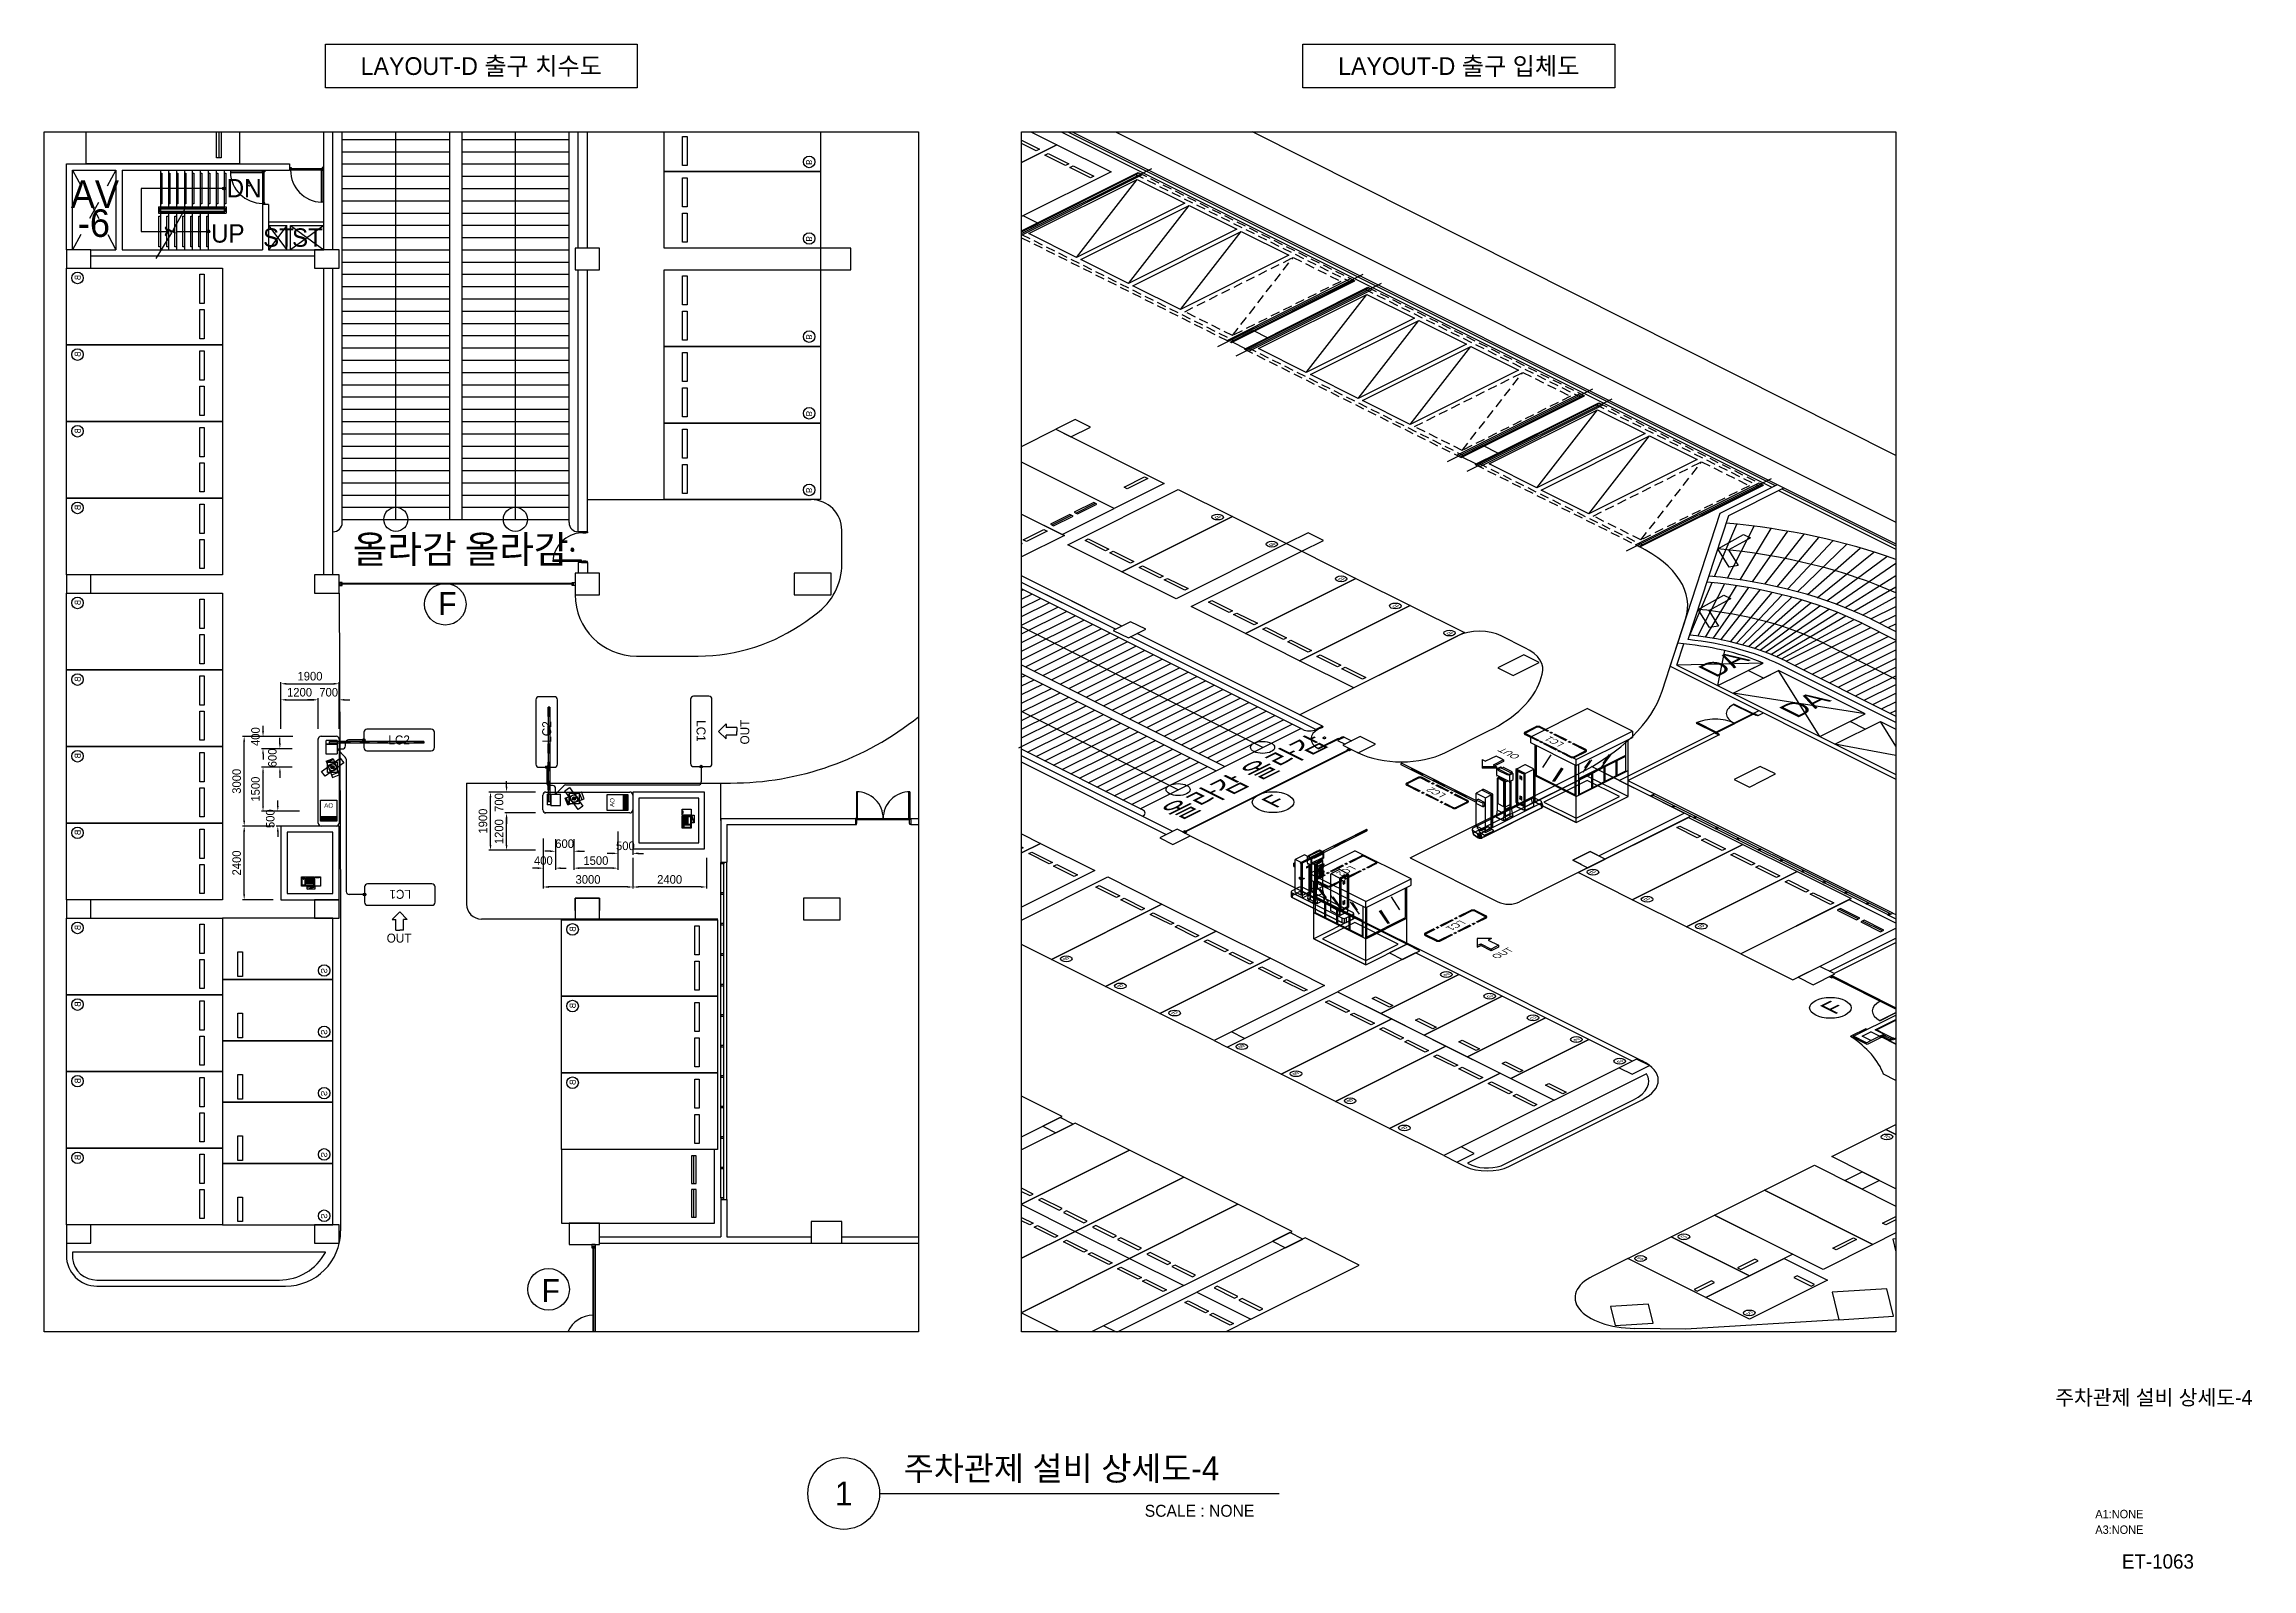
# Model space of a CAD drawing. Header units: millimetres. Extents: x 29838256 to 30236675, y -914750 to -833241.
# Drawn here: x 30164635 to 30236675, y -882980 to -833241 of the extents above; entities that cross this region are included whole.
import ezdxf
from ezdxf.enums import TextEntityAlignment as Align

# ---------------------------------------------------------------- set-up
doc = ezdxf.new("R2010")
doc.units = ezdxf.units.MM
doc.header["$LTSCALE"] = 600
doc.header["$MEASUREMENT"] = 0
doc.header["$PDSIZE"] = 1000
for name, pattern in [('CENTER2', [1.125, 0.75, -0.125, 0.125, -0.125]), ('DASHED', [0.75, 0.5, -0.25]), ('HIDDEN', [2, 1, -1]), ('HIDDEN2', [4.7625, 3.175, -1.5875])]:
    doc.linetypes.add(name, pattern=pattern)
doc.layers.get('DEFPOINTS').update_dxf_attribs({"linetype": 'CONTINUOUS'})
for name, color, linetype in [('5', 5, 'CONTINUOUS'), ('e-plan', 9, 'CONTINUOUS'), ('E-SYM', 2, 'CONTINUOUS'), ('e-text', 6, 'CONTINUOUS'), ('e-text-box', 7, 'CONTINUOUS'), ('e-wire', 4, 'CONTINUOUS'), ('ITS', 6, 'CONTINUOUS'), ('Parking-D', 1, 'CONTINUOUS'), ('Parking-E', 7, 'CONTINUOUS'), ('parking-p', 7, 'CONTINUOUS'), ('Parking-S', 3, 'CONTINUOUS'), ('RXSYMBOL', 7, 'CONTINUOUS'), ('sheet', 7, 'CONTINUOUS'), ('TXT', 3, 'CONTINUOUS'), ('주차-기타', 7, 'CONTINUOUS')]:
    doc.layers.add(name, color=color, linetype=linetype)
doc.styles.add('돋움', font='Dotum.TTF')
doc.dimstyles.new('PARKING', dxfattribs={"dimscale": 1.5, "dimtxt": 80, "dimasz": 50, "dimexe": 15, "dimexo": 10, "dimgap": 30, "dimtad": 1, "dimdec": 0, "dimzin": 0, "dimdsep": 46, "dimtxsty": '돋움', "dimcen": 0.09, "dimclrd": 1, "dimclre": 1, "dimclrt": 3, "dimadec": 0, "dimazin": 0, "dimtfac": 1, "dimtdec": 0, "dimtix": 1, "dimtofl": 0, "dimtmove": 0, "dimatfit": 3, "dimfxl": 1, "dimtolj": 1, "dimtzin": 0, "dimarcsym": 0})

msp = doc.modelspace()

# ---------------------------------------------------------------- texts
at = {"layer": 'e-plan', "style": '돋움', "text_generation_flag": 4}
for rotation, p in [(90, (30189496.3, -837179.5)), (90, (30189496.3, -839680)), (270, (30165825.7, -840767.7)), (90, (30189496.3, -842880.5)), (270, (30165825.7, -843268.1)), (90, (30189496.3, -845380.9)), (270, (30165825.7, -845768.5)), (90, (30189496.3, -847881.3)), (270, (30165825.7, -848268.9)), (270, (30165825.7, -851369.4)), (270, (30165825.7, -853869.8)), (270, (30165825.7, -856370.3)), (270, (30165825.7, -858870.7)), (270, (30165825.7, -861971.2)), (270, (30181978.4, -862021.2)), (270, (30165825.7, -864471.6)), (270, (30181978.4, -864521.6)), (270, (30165825.7, -866972)), (270, (30181978.4, -867022.1)), (270, (30165825.7, -869472.4))]:
    msp.add_text('B', height=200, rotation=rotation, dxfattribs=at).set_placement(p)
at = {"layer": 'e-plan', "style": '돋움'}
for s, p in [('AV', (30166291, -838135.7)), ('-6', (30166258.2, -839079.1))]:
    msp.add_text(s, height=900.15, dxfattribs=at).set_placement(p, align=Align.MIDDLE_CENTER)
for s, p in [('DN', (30171160.2, -837937.7)), ('UP', (30170629.6, -839418.9)), ('ST', (30172280.1, -839550.1)), ('ST', (30173225.5, -839550.1))]:
    msp.add_text(s, height=600.1, dxfattribs=at).set_placement(p, align=Align.MIDDLE)
at = {"layer": 'e-plan', "extrusion": (0, -0.866025, 0.5), "style": '돋움', "text_generation_flag": 4}
for rotation, p in [(135, (30202925.6, -417152.2, 739196.6)), (135, (30204693.6, -418920.3, 739196.6)), (135, (30206956.8, -421183.4, 739196.6)), (135, (30208724.8, -422951.5, 739196.6)), (135, (30210492.9, -424719.5, 739196.6)), (315, (30215175.3, -440034, 739196.6)), (315, (30216943.4, -441802, 739196.6)), (315, (30218711.4, -443570.1, 739196.6)), (315, (30197989.7, -445691.7, 739196.6)), (315, (30199757.8, -447459.8, 739196.6)), (315, (30201525.9, -449227.9, 739196.6)), (315, (30203718.3, -451420.2, 739196.6)), (315, (30205486.3, -453188.3, 739196.6)), (315, (30207254.4, -454956.4, 739196.6)), (315, (30209022.4, -456724.4, 739196.6)), (225, (30224908.4, -457455.2, 739196.6))]:
    msp.add_text('B', height=200, rotation=rotation, dxfattribs=at).set_placement(p)
at = {"layer": 'e-plan', "style": '돋움'}
for p in [(30174705.9, -850170.1), (30178357.2, -850170.1)]:
    msp.add_text('올라감', height=900.15, dxfattribs=at).set_placement(p)
at = {"layer": 'e-plan', "ltscale": 10, "style": '돋움'}
for p in [(30177496.6, -851868), (30180867.4, -874278)]:
    msp.add_text('F', height=750.1, dxfattribs=at).set_placement(p)
at = {"layer": 'e-plan', "extrusion": (0, -0.866025, 0.5), "style": '돋움'}
for p in [(30220331.3, -426333.3, 739196.6), (30222976.6, -428984.3, 739196.6)]:
    msp.add_text('DA', height=900.15, rotation=45, dxfattribs=at).set_placement(p, align=Align.RIGHT)
for p in [(30204234.7, -434214.5, 739196.6), (30201652.9, -436796.3, 739196.6)]:
    msp.add_text('올라감', height=900.15, rotation=45, dxfattribs=at).set_placement(p)
at = {"layer": 'e-plan', "ltscale": 10, "extrusion": (0, -0.866025, 0.5), "style": '돋움'}
for p in [(30204826.8, -436023.6, 739196.6), (30223056.5, -449486.4, 739196.6)]:
    msp.add_text('F', height=750.1, rotation=45, dxfattribs=at).set_placement(p)
at = {"layer": 'e-plan', "lineweight": -3, "style": '돋움', "text_generation_flag": 4}
for p in [(30173671, -863559.8), (30173671, -865560.2), (30173671, -867560.5), (30173671, -869560.8), (30173671, -871561.2)]:
    msp.add_text('S', height=200, rotation=90, dxfattribs=at).set_placement(p)
at = {"layer": 'e-plan', "lineweight": -3, "extrusion": (0, -0.866025, 0.5), "style": '돋움', "text_generation_flag": 4}
for p in [(30210389.1, -446996.1, 739196.6), (30211803.5, -448410.6, 739196.6), (30213218, -449825, 739196.6), (30214632.4, -451239.5, 739196.6), (30216046.9, -452653.9, 739196.6)]:
    msp.add_text('S', height=200, rotation=135, dxfattribs=at).set_placement(p)
at = {"layer": 'e-plan', "lineweight": -3, "extrusion": (0, -0.866025, 0.5), "style": '돋움'}
for rotation, p in [(45, (30218143.4, -464111, 739196.6)), (45, (30216728.9, -465525.4, 739196.6)), (135, (30220416.6, -468935.2, 739196.6))]:
    msp.add_text('S', height=200, rotation=rotation, dxfattribs=at).set_placement(p)
at = {"layer": 'e-text', "linetype": 'Continuous', "style": '돋움'}
for s, p in [('LAYOUT-D 출구 치수도', (30178899.3, -833955.4)), ('LAYOUT-D 출구 입체도', (30210795.5, -833955.4))]:
    msp.add_text(s, height=578.317, dxfattribs=at).set_placement(p, align=Align.MIDDLE_CENTER)
at = {"layer": 'ITS', "color": 2, "style": '돋움'}
msp.add_text('AO', height=145.45, rotation=90, dxfattribs=at).set_placement((30183172, -857979.6), align=Align.MIDDLE_CENTER)
msp.add_text('AO', height=145.45, dxfattribs=at).set_placement((30173918.7, -858077.6), align=Align.MIDDLE_CENTER)
at = {"layer": 'Parking-D', "color": 3, "char_height": 280, "attachment_point": 5, "style": '돋움'}
for s, insert in [('\\A1;1200', (30172968.5, -854384.9)), ('\\A1;700', (30173918.7, -854384.8)), ('\\A1;500', (30183602.1, -859394.2)), ('\\A1;1500', (30182638.2, -859875.8)), ('\\A1;3000', (30182382.3, -860491.1))]:
    msp.add_mtext(s, dxfattribs=dict(at, insert=insert))
at = {"layer": 'Parking-D', "color": 3, "char_height": 280, "attachment_point": 5, "rotation": 90, "style": '돋움'}
for s, insert in [('\\A1;3000', (30170916.7, -857287.9)), ('\\A1;1500', (30171532, -857543.8)), ('\\A1;700', (30179479.1, -857979.6)), ('\\A1;500', (30172013.7, -858507.7)), ('\\A1;1200', (30179479.3, -858929.7))]:
    msp.add_mtext(s, dxfattribs=dict(at, insert=insert))
at = {"layer": 'Parking-E', "extrusion": (0, -0.866025, 0.5), "style": '돋움'}
for rotation, p in [(135, (30212434.8, -433861, 738371.1)), (45, (30212224.6, -442848.9, 740706.2))]:
    msp.add_text('OUT', height=292.77, rotation=rotation, dxfattribs=at).set_placement(p, align=Align.MIDDLE_CENTER)
at = {"layer": 'parking-p', "style": '돋움'}
msp.add_text('OUT', height=292.77, rotation=90, dxfattribs=at).set_placement((30187498, -855681.8), align=Align.MIDDLE_CENTER)
msp.add_text('OUT', height=292.77, dxfattribs=at).set_placement((30176216.5, -862403.7), align=Align.MIDDLE_CENTER)
at = {"layer": 'Parking-S', "color": 7, "style": '돋움'}
msp.add_text('LC2', height=292.77, dxfattribs=at).set_placement((30176218.9, -855939.8), align=Align.MIDDLE)
for s, rotation, p in [('LC2', 90, (30181034.2, -855679.4)), ('LC1', 270, (30186069.8, -855646)), ('LC1', 180, (30176252.2, -860975.4))]:
    msp.add_text(s, height=292.77, rotation=rotation, dxfattribs=at).set_placement(p, align=Align.MIDDLE)
at = {"layer": 'Parking-S', "color": 7, "extrusion": (0, -0.866025, 0.5), "style": '돋움'}
for s, rotation, p in [('LC1', 135, (30213910.3, -432115.2, 738931)), ('LC2', 135, (30210052.2, -432944.4, 740367.1)), ('LC2', 225, (30207116, -440100.9, 739196.6)), ('LC1', 225, (30210695.9, -443652.6, 739196.6))]:
    msp.add_text(s, height=292.77, rotation=rotation, dxfattribs=at).set_placement(p, align=Align.MIDDLE)
at = {"layer": 'sheet', "style": '돋움'}
for s, p in [('A1:NONE', (30233136.5, -881328.7)), ('A3:NONE', (30233136.5, -881838.8))]:
    msp.add_text(s, height=273.25, dxfattribs=at).set_placement(p, align=Align.RIGHT)
at = {"layer": 'TXT', "style": '돋움'}
for s, height, p in [('주차관제 설비 상세도-4', 487.951, (30233477.1, -877385.4)), ('1', 780.7, (30190724.7, -880522.6))]:
    msp.add_text(s, height=height, dxfattribs=at).set_placement(p, align=Align.MIDDLE)
for s, height, p in [('주차관제 설비 상세도-4', 780.722, (30192685.8, -880093.9)), ('SCALE : NONE', 390.361, (30200548.4, -881281.5))]:
    msp.add_text(s, height=height, dxfattribs=at).set_placement(p)
msp.add_text('ET-1063', height=467.88, dxfattribs=at).set_placement((30233610.2, -882739.2), align=Align.MIDDLE_CENTER)

# ---------------------------------------------------------------- blocks, each defined once
blk = doc.blocks.new('*D206')
at = {"layer": 'DEFPOINTS', "color": 0, "transparency": 16777216}
for p in [(30171162, -858752), (30172143, -858752), (30172143, -861152)]:
    blk.add_point(p, dxfattribs=at)
at = {"layer": 'Parking-D', "color": 1, "lineweight": -2, "transparency": 16777216}
for p, q in [((30172108, -858752), (30171109, -858752)), ((30171162, -860977), (30171162, -858927)), ((30172108, -861152), (30171109, -861152))]:
    blk.add_line(p, q, dxfattribs=at)
at = {"layer": 'Parking-D', "color": 1, "transparency": 16777216}
for points in [[(30171133, -858927), (30171191, -858927), (30171162, -858752)], [(30171133, -860977), (30171191, -860977), (30171162, -861152)]]:
    blk.add_solid(points, dxfattribs=at)
at = {"layer": 'Parking-D', "color": 3, "transparency": 16777216, "insert": (30170917, -859952), "char_height": 280, "attachment_point": 5, "rotation": 90, "style": '돋움'}
blk.add_mtext('\\A1;2400', dxfattribs=at)
blk = doc.blocks.new('*D207')
at = {"layer": 'DEFPOINTS', "color": 0, "transparency": 16777216}
for p in [(30174260, -854105), (30172360, -855087), (30174260, -855087)]:
    blk.add_point(p, dxfattribs=at)
at = {"layer": 'Parking-D', "color": 1, "lineweight": -2, "transparency": 16777216}
for p, q in [((30172360, -855052), (30172360, -854053)), ((30172535, -854105), (30174085, -854105)), ((30174260, -855052), (30174260, -854053))]:
    blk.add_line(p, q, dxfattribs=at)
at = {"layer": 'Parking-D', "color": 1, "transparency": 16777216}
for points in [[(30172535, -854076), (30172535, -854135), (30172360, -854105)], [(30174085, -854076), (30174085, -854135), (30174260, -854105)]]:
    blk.add_solid(points, dxfattribs=at)
at = {"layer": 'Parking-D', "color": 3, "transparency": 16777216, "insert": (30173310, -853860), "char_height": 280, "attachment_point": 5, "style": '돋움'}
blk.add_mtext('\\A1;1900', dxfattribs=at)
blk = doc.blocks.new('*D210')
at = {"layer": 'DEFPOINTS', "color": 0, "transparency": 16777216}
for p in [(30171777, -855824), (30172784, -855824), (30172759, -856224)]:
    blk.add_point(p, dxfattribs=at)
at = {"layer": 'Parking-D', "color": 1, "lineweight": -2, "transparency": 16777216}
for p, q in [((30172749, -855824), (30171725, -855824)), ((30171777, -855649), (30171777, -855474)), ((30172724, -856224), (30171725, -856224)), ((30171777, -856399), (30171777, -856574))]:
    blk.add_line(p, q, dxfattribs=at)
at = {"layer": 'Parking-D', "color": 1, "transparency": 16777216}
for points in [[(30171748, -855649), (30171806, -855649), (30171777, -855824)], [(30171748, -856399), (30171806, -856399), (30171777, -856224)]]:
    blk.add_solid(points, dxfattribs=at)
at = {"layer": 'Parking-D', "color": 3, "transparency": 16777216, "insert": (30171532, -855830), "char_height": 280, "attachment_point": 5, "rotation": 90, "style": '돋움'}
blk.add_mtext('\\A1;400', dxfattribs=at)
blk = doc.blocks.new('*D211')
at = {"layer": 'DEFPOINTS', "color": 0, "transparency": 16777216}
for p in [(30172328, -856224), (30172759, -856224), (30172759, -856824)]:
    blk.add_point(p, dxfattribs=at)
at = {"layer": 'Parking-D', "color": 1, "lineweight": -2, "transparency": 16777216}
for p, q in [((30172724, -856224), (30172276, -856224)), ((30172328, -856049), (30172328, -855874)), ((30172724, -856824), (30172276, -856824)), ((30172328, -856999), (30172328, -857174))]:
    blk.add_line(p, q, dxfattribs=at)
at = {"layer": 'Parking-D', "color": 1, "transparency": 16777216}
for points in [[(30172299, -856049), (30172357, -856049), (30172328, -856224)], [(30172299, -856999), (30172357, -856999), (30172328, -856824)]]:
    blk.add_solid(points, dxfattribs=at)
at = {"layer": 'Parking-D', "color": 3, "transparency": 16777216, "insert": (30172083, -856524), "char_height": 280, "attachment_point": 5, "rotation": 90, "style": '돋움'}
blk.add_mtext('\\A1;600', dxfattribs=at)
blk = doc.blocks.new('*D214')
at = {"layer": 'DEFPOINTS', "color": 0, "transparency": 16777216}
for p in [(30183846, -859755), (30186247, -859755), (30183846, -860736)]:
    blk.add_point(p, dxfattribs=at)
at = {"layer": 'Parking-D', "color": 1, "lineweight": -2, "transparency": 16777216}
for p, q in [((30183846, -859790), (30183846, -860789)), ((30186247, -859790), (30186247, -860789)), ((30186072, -860736), (30184021, -860736))]:
    blk.add_line(p, q, dxfattribs=at)
at = {"layer": 'Parking-D', "color": 1, "transparency": 16777216}
for points in [[(30184021, -860707), (30184021, -860765), (30183846, -860736)], [(30186072, -860707), (30186072, -860765), (30186247, -860736)]]:
    blk.add_solid(points, dxfattribs=at)
at = {"layer": 'Parking-D', "color": 3, "transparency": 16777216, "insert": (30185046, -860491), "char_height": 280, "attachment_point": 5, "style": '돋움'}
blk.add_mtext('\\A1;2400', dxfattribs=at)
blk = doc.blocks.new('*D215')
at = {"layer": 'DEFPOINTS', "color": 0, "transparency": 16777216}
for p in [(30179200, -857638), (30180181, -857638), (30180181, -859538)]:
    blk.add_point(p, dxfattribs=at)
at = {"layer": 'Parking-D', "color": 1, "lineweight": -2, "transparency": 16777216}
for p, q in [((30180146, -857638), (30179147, -857638)), ((30179200, -859363), (30179200, -857813)), ((30180146, -859538), (30179147, -859538))]:
    blk.add_line(p, q, dxfattribs=at)
at = {"layer": 'Parking-D', "color": 1, "transparency": 16777216}
for points in [[(30179171, -857813), (30179229, -857813), (30179200, -857638)], [(30179171, -859363), (30179229, -859363), (30179200, -859538)]]:
    blk.add_solid(points, dxfattribs=at)
at = {"layer": 'Parking-D', "color": 3, "transparency": 16777216, "insert": (30178955, -858588), "char_height": 280, "attachment_point": 5, "rotation": 90, "style": '돋움'}
blk.add_mtext('\\A1;1900', dxfattribs=at)
blk = doc.blocks.new('*D218')
at = {"layer": 'DEFPOINTS', "color": 0, "transparency": 16777216}
for p in [(30180918, -859114), (30181318, -859139), (30180918, -860121)]:
    blk.add_point(p, dxfattribs=at)
at = {"layer": 'Parking-D', "color": 1, "lineweight": -2, "transparency": 16777216}
for p, q in [((30180918, -859149), (30180918, -860174)), ((30181318, -859174), (30181318, -860174)), ((30180743, -860121), (30180568, -860121)), ((30181493, -860121), (30181668, -860121))]:
    blk.add_line(p, q, dxfattribs=at)
at = {"layer": 'Parking-D', "color": 1, "transparency": 16777216}
for points in [[(30180743, -860092), (30180743, -860150), (30180918, -860121)], [(30181493, -860092), (30181493, -860150), (30181318, -860121)]]:
    blk.add_solid(points, dxfattribs=at)
at = {"layer": 'Parking-D', "color": 3, "transparency": 16777216, "insert": (30180924, -859876), "char_height": 280, "attachment_point": 5, "style": '돋움'}
blk.add_mtext('\\A1;400', dxfattribs=at)
blk = doc.blocks.new('*D219')
at = {"layer": 'DEFPOINTS', "color": 0, "transparency": 16777216}
for p in [(30181318, -859139), (30181919, -859139), (30181318, -859570)]:
    blk.add_point(p, dxfattribs=at)
at = {"layer": 'Parking-D', "color": 1, "lineweight": -2, "transparency": 16777216}
for p, q in [((30181318, -859174), (30181318, -859622)), ((30181919, -859174), (30181919, -859622)), ((30181143, -859570), (30180968, -859570)), ((30182094, -859570), (30182269, -859570))]:
    blk.add_line(p, q, dxfattribs=at)
at = {"layer": 'Parking-D', "color": 1, "transparency": 16777216}
for points in [[(30181143, -859541), (30181143, -859599), (30181318, -859570)], [(30182094, -859541), (30182094, -859599), (30181919, -859570)]]:
    blk.add_solid(points, dxfattribs=at)
at = {"layer": 'Parking-D', "color": 3, "transparency": 16777216, "insert": (30181618, -859325), "char_height": 280, "attachment_point": 5, "style": '돋움'}
blk.add_mtext('\\A1;600', dxfattribs=at)

# ---------------------------------------------------------------- dimensions: what is measured, and where the dimension line sits
at = {"layer": 'Parking-D'}
for base, p1, p2, angle, picture, middle in [((30174260.4, -854105.5), (30172360.1, -855087), (30174260.4, -855087), 180, '*D207', (30173310.3, -853860.3)), ((30172328.3, -856224.1), (30172758.8, -856824.2), (30172758.8, -856224.1), 270, '*D211', (30172083.1, -856524.1)), ((30179199.9, -857637.8), (30180181.4, -859538.1), (30180181.4, -857637.8), 270, '*D215', (30178954.7, -858588)), ((30171161.9, -858751.9), (30172143.5, -861152.3), (30172143.5, -858751.9), 270, '*D206', (30170916.7, -859952.1))]:
    dim = msp.add_linear_dim(base=base, p1=p1, p2=p2, angle=angle, dimstyle='PARKING', override={"dimscale": 3.5, "dimtmove": 1}, dxfattribs=at)
    dim.commit()
    dim.dimension.update_dxf_attribs({"geometry": picture, "text_midpoint": middle})
dim = msp.add_linear_dim(base=(30171777.2, -855824), p1=(30172758.8, -856224.1), p2=(30172784.3, -855824), angle=270, dimstyle='PARKING', override={"dimscale": 3.5, "dimtmove": 1}, dxfattribs=at)
dim.commit()
dim.dimension.update_dxf_attribs({"geometry": '*D210', "text_midpoint": (30171777.2, -855829.9), "dimtype": 160})
dim = msp.add_linear_dim(base=(30180918.4, -860121), p1=(30181318.4, -859139.5), p2=(30180918.4, -859113.9), dimstyle='PARKING', override={"dimscale": 3.5, "dimtmove": 1}, dxfattribs=at)
dim.commit()
dim.dimension.update_dxf_attribs({"geometry": '*D218', "text_midpoint": (30180924.3, -860121), "dimtype": 160})
for base, p1, p2, picture, middle in [((30181318.4, -859570), (30181918.5, -859139.5), (30181318.4, -859139.5), '*D219', (30181618.5, -859324.8)), ((30183846.3, -860736.3), (30186246.7, -859754.8), (30183846.3, -859754.8), '*D214', (30185046.5, -860491.1))]:
    dim = msp.add_linear_dim(base=base, p1=p1, p2=p2, dimstyle='PARKING', override={"dimscale": 3.5, "dimtmove": 1}, dxfattribs=at)
    dim.commit()
    dim.dimension.update_dxf_attribs({"geometry": picture, "text_midpoint": middle})

# ---------------------------------------------------------------- hatches: boundary and pattern name
at = {"layer": '5', "ltscale": 2}
h = msp.add_hatch(color=255, dxfattribs=at)
h.dxf.hatch_style = 1
h.paths.add_polyline_path([(30183535.9, -858243.1), (30183686.5, -858243.1), (30183686.5, -857716.1), (30183535.9, -857716.1)])
h = msp.add_hatch(color=255, dxfattribs=at)
h.dxf.hatch_style = 1
h.paths.add_polyline_path([(30173655.2, -858441.5), (30173655.2, -858592.1), (30174182.2, -858592.1), (30174182.2, -858441.5)])
at = {"layer": 'e-plan'}
h = msp.add_hatch(color=256, dxfattribs=at)
h.dxf.hatch_style = 1
h.paths.add_polyline_path([(30181918, -849758.7, 1), (30181831.4, -849708.7, 1)])
at = {"layer": 'e-plan', "extrusion": (0, -0.866025, 0.5)}
h = msp.add_hatch(color=256, dxfattribs=at)
h.dxf.hatch_style = 1
h.paths.add_polyline_path([(30206461.7, -431405.7, 1), (30206365.1, -431431.6, 1)])

# ---------------------------------------------------------------- linework, layer by layer
at = {"layer": 'e-plan'}
for p, q in [((30166009.1, -837148.3), (30166009.1, -836099.7)), ((30170259.8, -836948.3), (30170259.8, -836099.7)), ((30170334.8, -836099.7), (30170334.8, -836948.3)), ((30170409.8, -836099.7), (30170409.8, -836948.3)), ((30171009.9, -836099.7), (30171009.9, -837148.3)), ((30173760.4, -839948.8), (30173760.4, -836099.7)), ((30174060.4, -839948.8), (30174060.4, -836099.7)), ((30174360.5, -848850.3), (30174360.5, -836099.7)), ((30176110.8, -848350.2), (30176110.8, -836099.7)), ((30176110.8, -848750.2), (30176110.8, -836099.7)), ((30180011.4, -848750.2), (30180011.4, -836099.7)), ((30181761.7, -848850.3), (30181761.7, -836099.7)), ((30182061.7, -839898.8), (30182061.7, -836099.7)), ((30182361.8, -839898.8), (30182361.8, -836099.7)), ((30184862.2, -837398.4), (30184862.2, -836099.7)), ((30185462.3, -836248.2), (30185612.3, -836248.2)), ((30185462.3, -837198.3), (30185462.3, -836248.2)), ((30185612.3, -836248.2), (30185612.3, -837198.3)), ((30189963.1, -836099.7), (30189963.1, -837398.4)), ((30170409.8, -836948.3), (30170259.8, -836948.3)), ((30182061.7, -839898.8), (30182061.7, -836648.2)), ((30182361.8, -839898.8), (30182361.8, -836648.2)), ((30165359, -837148.3), (30172640.2, -837148.3)), ((30165559, -837348.3), (30166979.2, -837348.3)), ((30171009.9, -837148.3), (30166009.1, -837148.3)), ((30166979.2, -837348.3), (30166979.2, -839948.8)), ((30167179.3, -837348.3), (30167179.3, -839948.8)), ((30167179.3, -837348.3), (30172640.2, -837348.3)), ((30168429.5, -837348.3), (30168429.5, -838548.5)), ((30168429.5, -837448.4), (30168479.5, -837448.4)), ((30168479.5, -837448.4), (30168479.5, -838448.5)), ((30168689.5, -837348.3), (30168689.5, -838548.5)), ((30168689.5, -837448.4), (30168739.5, -837448.4)), ((30168739.5, -837448.4), (30168739.5, -838448.5)), ((30168949.6, -837348.3), (30168949.6, -838548.5)), ((30168949.6, -837448.4), (30168999.6, -837448.4)), ((30168999.6, -837448.4), (30168999.6, -838448.5)), ((30169209.6, -837348.3), (30169209.6, -838548.5)), ((30169209.6, -837448.4), (30169259.6, -837448.4)), ((30169259.6, -837448.4), (30169259.6, -838448.5)), ((30169469.6, -837348.3), (30169469.6, -838548.5)), ((30169469.6, -837448.4), (30169519.7, -837448.4)), ((30169519.7, -837448.4), (30169519.7, -838448.5)), ((30169729.7, -837348.3), (30169729.7, -838548.5)), ((30169729.7, -837448.4), (30169779.7, -837448.4)), ((30169779.7, -837448.4), (30169779.7, -838448.5)), ((30169989.7, -837348.3), (30169989.7, -838548.5)), ((30169989.7, -837448.4), (30170039.7, -837448.4)), ((30170039.7, -837448.4), (30170039.7, -838448.5)), ((30170249.8, -837348.3), (30170249.8, -838548.5)), ((30170249.8, -837448.4), (30170299.8, -837448.4)), ((30170299.8, -837448.4), (30170299.8, -838448.5)), ((30170509.8, -837348.3), (30170509.8, -838548.5)), ((30170509.8, -837448.4), (30170559.8, -837448.4)), ((30170559.8, -837448.4), (30170559.8, -838448.5)), ((30171760, -837383.3), (30170710.7, -837383.5)), ((30170710.7, -837383.5), (30170710.7, -837423.5)), ((30170710.7, -837423.5), (30171760, -837423.4)), ((30171760, -837358.3), (30171840, -837358.3)), ((30171760, -837383.3), (30171760, -837358.3)), ((30171760, -837383.3), (30171760, -838433.5)), ((30171760, -837423.4), (30171760, -837383.3)), ((30171800, -837383.3), (30171760, -837383.3)), ((30171800, -837403.4), (30171800, -837383.3)), ((30171800, -837403.4), (30171800, -838413.5)), ((30171840, -837403.4), (30171800, -837403.4)), ((30171840, -837358.3), (30171840, -837358.3)), ((30171840, -837358.3), (30171840, -837358.3)), ((30171840, -837358.3), (30171840, -837403.4)), ((30172640.2, -837148.3), (30172640.2, -837348.3)), ((30172650.2, -837268.3), (30172695.2, -837268.3)), ((30172650.2, -837348.3), (30172650.2, -837268.3)), ((30172650.2, -837268.3), (30172650.2, -837268.3)), ((30172650.2, -837268.3), (30172650.2, -837268.3)), ((30172675.2, -837348.3), (30172650.2, -837348.3)), ((30172695.2, -837308.3), (30172675.2, -837308.3)), ((30172675.2, -837308.3), (30172675.2, -837348.3)), ((30173725.4, -837348.3), (30172675.2, -837348.3)), ((30172695.2, -837268.3), (30172695.2, -837308.3)), ((30173705.4, -837308.3), (30172695.2, -837308.3)), ((30173685.2, -838397.7), (30173685.3, -837348.3)), ((30173685.3, -837348.3), (30173725.4, -837348.3)), ((30173750.4, -837268.3), (30173705.4, -837268.3)), ((30173705.4, -837268.3), (30173705.4, -837308.3)), ((30173705.4, -837308.3), (30173725.4, -837308.3)), ((30173725.4, -837348.3), (30173725.2, -838397.7)), ((30173725.4, -837308.3), (30173725.4, -837348.3)), ((30173725.4, -837348.3), (30173750.4, -837348.3)), ((30173750.4, -837348.3), (30173750.4, -837268.3)), ((30173750.4, -837268.3), (30173750.4, -837268.3)), ((30173750.4, -837268.3), (30173750.4, -837268.3)), ((30189963.1, -837398.4), (30184862.2, -837398.4)), ((30184862.2, -839898.8), (30184862.2, -837398.4)), ((30184862.2, -837398.4), (30189963.1, -837398.4)), ((30185612.3, -837198.3), (30185462.3, -837198.3)), ((30185462.3, -837598.4), (30185612.3, -837598.4)), ((30185462.3, -838548.5), (30185462.3, -837598.4)), ((30185612.3, -837598.4), (30185612.3, -838548.5)), ((30189963.1, -837398.4), (30189963.1, -839898.8)), ((30170509.8, -837948.4), (30167804.4, -837948.4)), ((30167804.4, -837948.4), (30167804.4, -839348.7)), ((30168479.5, -838448.5), (30168429.5, -838448.5)), ((30168739.5, -838448.5), (30168689.5, -838448.5)), ((30168849.5, -839305.4), (30169281.9, -838521.8)), ((30168999.6, -838448.5), (30168949.6, -838448.5)), ((30169259.6, -838448.5), (30169209.6, -838448.5)), ((30169519.7, -838448.5), (30169469.6, -838448.5)), ((30169779.7, -838448.5), (30169729.7, -838448.5)), ((30170039.7, -838448.5), (30169989.7, -838448.5)), ((30170299.8, -838448.5), (30170249.8, -838448.5)), ((30170559.8, -838448.5), (30170509.8, -838448.5)), ((30171800, -838433.5), (30171760, -838433.5)), ((30171760, -838433.5), (30171760, -838458.5)), ((30171760, -838458.5), (30171840, -838458.5)), ((30171760, -838468.5), (30171760, -839948.8)), ((30171960.1, -838468.5), (30171760, -838468.5)), ((30171840, -838413.5), (30171800, -838413.5)), ((30171800, -838413.5), (30171800, -838433.5)), ((30171840, -838458.5), (30171840, -838413.5)), ((30171840, -838458.5), (30171840, -838458.5)), ((30171840, -838458.5), (30171840, -838458.5)), ((30171960.1, -838468.5), (30171960.1, -839948.8)), ((30173725.2, -838397.7), (30173685.2, -838397.7)), ((30168364.5, -838548.5), (30168364.5, -838748.6)), ((30168364.5, -838548.5), (30170574.8, -838548.5)), ((30168364.5, -838748.6), (30170574.8, -838748.6)), ((30168379.5, -839848.8), (30168379.5, -838848.6)), ((30168379.5, -838848.6), (30168429.5, -838848.6)), ((30168404.5, -838588.5), (30168404.5, -838708.6)), ((30168404.5, -838588.5), (30170534.8, -838588.5)), ((30168404.5, -838708.6), (30170534.8, -838708.6)), ((30168429.5, -838588.5), (30168429.5, -838613.6)), ((30168429.5, -838613.6), (30168429.5, -838683.6)), ((30168429.5, -838613.6), (30170509.8, -838613.6)), ((30168429.5, -838683.6), (30170509.8, -838683.6)), ((30168429.5, -838683.6), (30168429.5, -838708.6)), ((30168429.5, -838748.6), (30168429.5, -839948.8)), ((30168612.2, -839209.3), (30168578.7, -839232.5)), ((30168578.7, -839232.5), (30168645.1, -839348.7)), ((30168689.5, -839348.7), (30168612.2, -839209.3)), ((30168639.5, -839848.8), (30168639.5, -838848.6)), ((30168639.5, -838848.6), (30168689.5, -838848.6)), ((30168689.5, -838588.5), (30168689.5, -838613.6)), ((30168689.5, -838683.6), (30168689.5, -838708.6)), ((30168689.5, -838748.6), (30168689.5, -839948.8)), ((30168899.6, -839848.8), (30168899.6, -838848.6)), ((30168899.6, -838848.6), (30168949.6, -838848.6)), ((30168949.6, -838588.5), (30168949.6, -838613.6)), ((30168949.6, -838683.6), (30168949.6, -838708.6)), ((30168949.6, -838748.6), (30168949.6, -839948.8)), ((30169159.6, -839848.8), (30169159.6, -838848.6)), ((30169159.6, -838848.6), (30169209.6, -838848.6)), ((30169209.6, -838588.5), (30169209.6, -838613.6)), ((30169209.6, -838683.6), (30169209.6, -838708.6)), ((30169209.6, -838748.6), (30169209.6, -839948.8)), ((30169419.6, -839848.8), (30169419.6, -838848.6)), ((30169419.6, -838848.6), (30169469.6, -838848.6)), ((30169469.6, -838588.5), (30169469.6, -838613.6)), ((30169469.6, -838683.6), (30169469.6, -838708.6)), ((30169469.6, -838748.6), (30169469.6, -839948.8)), ((30169679.7, -839848.8), (30169679.7, -838848.6)), ((30169679.7, -838848.6), (30169729.7, -838848.6)), ((30169729.7, -838588.5), (30169729.7, -838613.6)), ((30169729.7, -838683.6), (30169729.7, -838708.6)), ((30169729.7, -838748.6), (30169729.7, -839948.8)), ((30169939.7, -839848.8), (30169939.7, -838848.6)), ((30169939.7, -838848.6), (30169989.7, -838848.6)), ((30169989.7, -838588.5), (30169989.7, -838613.6)), ((30169989.7, -838683.6), (30169989.7, -838708.6)), ((30169989.7, -838748.6), (30169989.7, -839948.8)), ((30170249.8, -838588.5), (30170249.8, -838613.6)), ((30170509.8, -838588.5), (30170509.8, -838613.6)), ((30170509.8, -838613.6), (30170509.8, -838683.6)), ((30170534.8, -838588.5), (30170534.8, -838708.6)), ((30170574.8, -838548.5), (30170574.8, -838748.6)), ((30171960.1, -839038.6), (30173760.4, -839038.6)), ((30171960.1, -839158.6), (30172550.2, -839158.6)), ((30171960.1, -839158.6), (30172550.2, -839948.8)), ((30172550.2, -839158.6), (30171960.1, -839948.8)), ((30172550.2, -839948.8), (30172550.2, -839158.6)), ((30172670.2, -839948.8), (30172670.2, -839158.6)), ((30172670.2, -839158.6), (30173760.4, -839158.6)), ((30172670.2, -839158.6), (30173760.4, -839948.8)), ((30173760.4, -839158.6), (30172670.2, -839948.8)), ((30185612.3, -838548.5), (30185462.3, -838548.5)), ((30185462.3, -838748.6), (30185612.3, -838748.6)), ((30185462.3, -839698.7), (30185462.3, -838748.6)), ((30185612.3, -838748.6), (30185612.3, -839698.7)), ((30166159.1, -839948.8), (30166979.2, -839948.8)), ((30167179.3, -839948.8), (30171760, -839948.8)), ((30167804.4, -839348.7), (30168689.5, -839348.7)), ((30168292.4, -840233.8), (30168799.5, -839392)), ((30168429.5, -839848.8), (30168379.5, -839848.8)), ((30168645.1, -839348.7), (30168578.7, -839464.9)), ((30168578.7, -839464.9), (30168612.2, -839484)), ((30168612.2, -839484), (30168689.5, -839348.7)), ((30168689.5, -839848.8), (30168639.5, -839848.8)), ((30168799.5, -839392), (30168716.3, -839286.2)), ((30168716.3, -839286.2), (30168922.8, -839411.2)), ((30168922.8, -839411.2), (30168849.5, -839305.4)), ((30168949.6, -839848.8), (30168899.6, -839848.8)), ((30168949.6, -839348.7), (30169989.7, -839348.7)), ((30169209.6, -839848.8), (30169159.6, -839848.8)), ((30169469.6, -839848.8), (30169419.6, -839848.8)), ((30169729.7, -839848.8), (30169679.7, -839848.8)), ((30169989.7, -839848.8), (30169939.7, -839848.8)), ((30171960.1, -839948.8), (30173760.4, -839948.8)), ((30182761.9, -839898.8), (30181961.7, -839898.8)), ((30181961.7, -839898.8), (30181961.7, -840598.9)), ((30182761.9, -840598.9), (30182761.9, -839898.8)), ((30189963.1, -839898.8), (30184862.2, -839898.8)), ((30185612.3, -839698.7), (30185462.3, -839698.7)), ((30190963.2, -839898.8), (30189963.1, -839898.8)), ((30189963.1, -839898.8), (30189963.1, -840598.9)), ((30190963.2, -840598.9), (30190963.2, -839898.8)), ((30165359, -843049.3), (30165359, -840548.9)), ((30165359, -840548.9), (30170459.8, -840548.9)), ((30166159.1, -840148.8), (30173460.3, -840148.8)), ((30170459.8, -840548.9), (30170459.8, -843049.3)), ((30173760.4, -850550.5), (30173760.4, -840548.9)), ((30174060.4, -850550.5), (30174060.4, -840548.9)), ((30181961.7, -840598.9), (30182761.9, -840598.9)), ((30182061.7, -849150.3), (30182061.7, -840598.9)), ((30182361.8, -849150.3), (30182361.8, -840598.9)), ((30184862.2, -843099.3), (30184862.2, -840598.9)), ((30184862.2, -840598.9), (30189963.1, -840598.9)), ((30189963.1, -840598.9), (30189963.1, -843099.3)), ((30189963.1, -840598.9), (30190963.2, -840598.9)), ((30169709.7, -841699), (30169709.7, -840748.9)), ((30169709.7, -840748.9), (30169859.7, -840748.9)), ((30169859.7, -840748.9), (30169859.7, -841699)), ((30185462.3, -840798.9), (30185612.3, -840798.9)), ((30185462.3, -841749.1), (30185462.3, -840798.9)), ((30185612.3, -840798.9), (30185612.3, -841749.1)), ((30169859.7, -841699), (30169709.7, -841699)), ((30169709.7, -842849.2), (30169709.7, -841899.1)), ((30169709.7, -841899.1), (30169859.7, -841899.1)), ((30169859.7, -841899.1), (30169859.7, -842849.2)), ((30185612.3, -841749.1), (30185462.3, -841749.1)), ((30185462.3, -841949.1), (30185612.3, -841949.1)), ((30185462.3, -842899.3), (30185462.3, -841949.1)), ((30185612.3, -841949.1), (30185612.3, -842899.3)), ((30169859.7, -842849.2), (30169709.7, -842849.2)), ((30170459.8, -843049.3), (30165359, -843049.3)), ((30165359, -845549.7), (30165359, -843049.3)), ((30165359, -843049.3), (30170459.8, -843049.3)), ((30169709.7, -844199.5), (30169709.7, -843249.3)), ((30169709.7, -843249.3), (30169859.7, -843249.3)), ((30169859.7, -843249.3), (30169859.7, -844199.5)), ((30170459.8, -843049.3), (30170459.8, -845549.7)), ((30189963.1, -843099.3), (30184862.2, -843099.3)), ((30184862.2, -845599.7), (30184862.2, -843099.3)), ((30184862.2, -843099.3), (30189963.1, -843099.3)), ((30185612.3, -842899.3), (30185462.3, -842899.3)), ((30185462.3, -843299.3), (30185612.3, -843299.3)), ((30185462.3, -844249.5), (30185462.3, -843299.3)), ((30185612.3, -843299.3), (30185612.3, -844249.5)), ((30189963.1, -843099.3), (30189963.1, -845599.7)), ((30169859.7, -844199.5), (30169709.7, -844199.5)), ((30185612.3, -844249.5), (30185462.3, -844249.5)), ((30169709.7, -845349.6), (30169709.7, -844399.5)), ((30169709.7, -844399.5), (30169859.7, -844399.5)), ((30169859.7, -844399.5), (30169859.7, -845349.6)), ((30185462.3, -844449.5), (30185612.3, -844449.5)), ((30185462.3, -845399.7), (30185462.3, -844449.5)), ((30185612.3, -844449.5), (30185612.3, -845399.7)), ((30165359, -848050.1), (30165359, -845549.7)), ((30165359, -845549.7), (30170459.8, -845549.7)), ((30170459.8, -845549.7), (30165359, -845549.7)), ((30169859.7, -845349.6), (30169709.7, -845349.6)), ((30170459.8, -845549.7), (30170459.8, -848050.1)), ((30189963.1, -845599.7), (30184862.2, -845599.7)), ((30184862.2, -848100.1), (30184862.2, -845599.7)), ((30184862.2, -845599.7), (30189963.1, -845599.7)), ((30185612.3, -845399.7), (30185462.3, -845399.7)), ((30189963.1, -845599.7), (30189963.1, -848100.1)), ((30169709.7, -846699.9), (30169709.7, -845749.7)), ((30169709.7, -845749.7), (30169859.7, -845749.7)), ((30169859.7, -845749.7), (30169859.7, -846699.9)), ((30185462.3, -845799.7), (30185612.3, -845799.7)), ((30185462.3, -846749.9), (30185462.3, -845799.7)), ((30185612.3, -845799.7), (30185612.3, -846749.9)), ((30169859.7, -846699.9), (30169709.7, -846699.9)), ((30169709.7, -847850.1), (30169709.7, -846899.9)), ((30169709.7, -846899.9), (30169859.7, -846899.9)), ((30169859.7, -846899.9), (30169859.7, -847850.1)), ((30185612.3, -846749.9), (30185462.3, -846749.9)), ((30185462.3, -846949.9), (30185612.3, -846949.9)), ((30185462.3, -847900.1), (30185462.3, -846949.9)), ((30185612.3, -846949.9), (30185612.3, -847900.1)), ((30169859.7, -847850.1), (30169709.7, -847850.1)), ((30185612.3, -847900.1), (30185462.3, -847900.1)), ((30165359, -850550.5), (30165359, -848050.1)), ((30165359, -848050.1), (30170459.8, -848050.1)), ((30170459.8, -848050.1), (30165359, -848050.1)), ((30169709.7, -849200.3), (30169709.7, -848250.1)), ((30169709.7, -848250.1), (30169859.7, -848250.1)), ((30169859.7, -848250.1), (30169859.7, -849200.3)), ((30170459.8, -848050.1), (30170459.8, -850550.5)), ((30182361.8, -848100.1), (30189663, -848100.1)), ((30189963.1, -848100.1), (30184862.2, -848100.1)), ((30169859.7, -849200.3), (30169709.7, -849200.3)), ((30182361.8, -849150.3), (30182061.8, -849150.3)), ((30182169.8, -849150.3), (30182361.8, -849150.3)), ((30182169.8, -849183.9), (30182169.8, -849150.3)), ((30182217.8, -849183.9), (30182169.8, -849183.9)), ((30182217.8, -849198.3), (30182217.8, -849183.9)), ((30182313.8, -849198.3), (30182217.8, -849198.3)), ((30182361.8, -849183.9), (30182313.8, -849183.9)), ((30182313.8, -849183.9), (30182313.8, -849198.3)), ((30182361.8, -849150.3), (30182361.8, -849183.9)), ((30190663.2, -850199.1), (30190663.2, -849100.3)), ((30169709.7, -850350.5), (30169709.7, -849400.3)), ((30169709.7, -849400.3), (30169859.7, -849400.3)), ((30169859.7, -849400.3), (30169859.7, -850350.5)), ((30170459.8, -850550.5), (30165359, -850550.5)), ((30169859.7, -850350.5), (30169709.7, -850350.5)), ((30182169.8, -850116.9), (30181236.8, -850116.9)), ((30182169.8, -850078.5), (30181237.6, -850078.5)), ((30182761.9, -850500.5), (30181961.7, -850500.5)), ((30181961.7, -850500.5), (30181961.7, -851200.6)), ((30182361.8, -850150.5), (30182061.7, -850150.5)), ((30182061.7, -850150.5), (30182061.7, -850500.5)), ((30182169.8, -850116.9), (30182169.8, -850078.5)), ((30182217.8, -850116.9), (30182169.8, -850116.9)), ((30182169.8, -850116.9), (30182169.8, -850150.5)), ((30182169.8, -850150.5), (30182361.8, -850150.5)), ((30182313.8, -850102.5), (30182217.8, -850102.5)), ((30182217.8, -850102.5), (30182217.8, -850116.9)), ((30182313.8, -850116.9), (30182313.8, -850102.5)), ((30182361.8, -850116.9), (30182313.8, -850116.9)), ((30182361.8, -850150.5), (30182361.8, -850116.9)), ((30182361.8, -850150.5), (30182361.8, -850500.5)), ((30182761.9, -851200.6), (30182761.9, -850500.5)), ((30190313.1, -850500.5), (30189112.9, -850500.5)), ((30189112.9, -850500.5), (30189112.9, -851200.6)), ((30190313.1, -851200.6), (30190313.1, -850500.5)), ((30165359, -853651), (30165359, -851150.6)), ((30165359, -851150.6), (30170459.8, -851150.6)), ((30169709.7, -852300.8), (30169709.7, -851350.6)), ((30169709.7, -851350.6), (30169859.7, -851350.6)), ((30169859.7, -851350.6), (30169859.7, -852300.8)), ((30170459.8, -851150.6), (30170459.8, -853651)), ((30174360.5, -850800.6), (30174260.4, -850800.6)), ((30174260.4, -850800.6), (30174260.4, -850900.6)), ((30174260.4, -850900.6), (30174360.5, -850900.6)), ((30174260.6, -851150.6), (30174310.5, -861452.3)), ((30174310.5, -850865.6), (30174310.5, -850835.6)), ((30174310.5, -850835.6), (30174360.5, -850835.6)), ((30181911.7, -850840.6), (30174310.5, -850840.6)), ((30181911.7, -850860.6), (30174310.5, -850860.6)), ((30174360.5, -850865.6), (30174310.5, -850865.6)), ((30174360.5, -850835.6), (30174360.5, -850800.6)), ((30174360.5, -850900.6), (30174360.5, -850865.6)), ((30181861.7, -850835.6), (30181861.7, -850800.6)), ((30181861.7, -850800.6), (30181961.7, -850800.6)), ((30181911.7, -850835.6), (30181861.7, -850835.6)), ((30181861.7, -850865.6), (30181911.7, -850865.6)), ((30181861.7, -850900.6), (30181861.7, -850865.6)), ((30181961.7, -850900.6), (30181861.7, -850900.6)), ((30181911.7, -850865.6), (30181911.7, -850835.6)), ((30181961.7, -850800.6), (30181961.7, -850900.6)), ((30181961.7, -851150.6), (30181961.7, -851200.6)), ((30181961.7, -851200.6), (30182761.9, -851200.6)), ((30189112.9, -851200.6), (30190313.1, -851200.6)), ((30189487.8, -852070), (30189831.6, -851822.4)), ((30169859.7, -852300.8), (30169709.7, -852300.8)), ((30169709.7, -853451), (30169709.7, -852500.8)), ((30169709.7, -852500.8), (30169859.7, -852500.8)), ((30169859.7, -852500.8), (30169859.7, -853451)), ((30170459.8, -853651), (30165359, -853651)), ((30165359, -856151.4), (30165359, -853651)), ((30165359, -853651), (30170459.8, -853651)), ((30169859.7, -853451), (30169709.7, -853451)), ((30170459.8, -853651), (30170459.8, -856151.4)), ((30183962.1, -853201), (30185981.4, -853201)), ((30169709.7, -854801.2), (30169709.7, -853851.1)), ((30169709.7, -853851.1), (30169859.7, -853851.1)), ((30169859.7, -853851.1), (30169859.7, -854801.2)), ((30169859.7, -854801.2), (30169709.7, -854801.2)), ((30169709.7, -855951.4), (30169709.7, -855001.3)), ((30169709.7, -855001.3), (30169859.7, -855001.3)), ((30169859.7, -855001.3), (30169859.7, -855951.4)), ((30193163.6, -854403.2), (30193163.6, -872154.1)), ((30173676.9, -855814.3), (30174160.4, -855814.3)), ((30165359, -858651.9), (30165359, -856151.4)), ((30165359, -856151.4), (30170459.8, -856151.4)), ((30170459.8, -856151.4), (30165359, -856151.4)), ((30169859.7, -855951.4), (30169709.7, -855951.4)), ((30169709.7, -857301.6), (30169709.7, -856351.5)), ((30169709.7, -856351.5), (30169859.7, -856351.5)), ((30169859.7, -856351.5), (30169859.7, -857301.6)), ((30170459.8, -856151.4), (30170459.8, -858651.9)), ((30173576.9, -858651.9), (30173576.9, -855893.7)), ((30174260.4, -855914.3), (30174260.4, -858651.9)), ((30169859.7, -857301.6), (30169709.7, -857301.6)), ((30169709.7, -858451.8), (30169709.7, -857501.7)), ((30169709.7, -857501.7), (30169859.7, -857501.7)), ((30169859.7, -857501.7), (30169859.7, -858451.8)), ((30178419.1, -857345), (30178419.1, -861297.5)), ((30178419.1, -857345), (30187036.5, -857345)), ((30180908.6, -858221.4), (30180908.6, -857737.8)), ((30181008.7, -857637.8), (30183746.2, -857637.8)), ((30183846.3, -857737.8), (30183846.3, -858221.4)), ((30186712.5, -858564.9), (30186712.5, -857345)), ((30191138.3, -857626.7), (30191138.3, -858501.8)), ((30191178.3, -857626.7), (30191138.3, -857626.7)), ((30191178.3, -858501.8), (30191178.3, -857626.7)), ((30192848.5, -858501.8), (30192848.5, -857626.7)), ((30192848.5, -857626.7), (30192888.5, -857626.7)), ((30192888.5, -857626.7), (30192888.5, -858501.8)), ((30165359, -861152.3), (30165359, -858651.9)), ((30165359, -858651.9), (30170459.8, -858651.9)), ((30170459.8, -858651.9), (30165359, -858651.9)), ((30169859.7, -858451.8), (30169709.7, -858451.8)), ((30170459.8, -858651.9), (30170459.8, -861152.3)), ((30183746.2, -858321.4), (30180988.1, -858321.4)), ((30186712.5, -858501.8), (30191113.3, -858501.8)), ((30186712.5, -858501.8), (30186712.5, -859927.1)), ((30186912.6, -858701.9), (30186912.6, -859927.1)), ((30186912.6, -858701.9), (30191113.3, -858701.9)), ((30191113.3, -858501.8), (30191113.3, -858701.9)), ((30191138.3, -858501.8), (30191113.3, -858501.8)), ((30191113.3, -858501.8), (30191113.3, -858701.9)), ((30191113.3, -858701.9), (30191138.3, -858701.9)), ((30191138.3, -858501.8), (30192888.5, -858501.8)), ((30191138.3, -858501.8), (30191178.3, -858501.8)), ((30191138.3, -858541.8), (30191138.3, -858501.8)), ((30191158.3, -858541.8), (30191138.3, -858541.8)), ((30191138.3, -858701.9), (30191138.3, -858661.9)), ((30191138.3, -858661.9), (30191158.3, -858661.9)), ((30192868.5, -858541.8), (30191158.3, -858541.8)), ((30191158.3, -858661.9), (30191158.3, -858541.8)), ((30192888.5, -858501.8), (30192848.5, -858501.8)), ((30192868.5, -858661.9), (30192868.5, -858541.8)), ((30192868.5, -858541.8), (30192888.5, -858541.8)), ((30192888.5, -858661.9), (30192868.5, -858661.9)), ((30192888.5, -858541.8), (30192888.5, -858501.8)), ((30192888.5, -858501.8), (30192913.6, -858501.8)), ((30192888.5, -858701.9), (30192888.5, -858661.9)), ((30192913.6, -858701.9), (30192888.5, -858701.9)), ((30192913.6, -858501.8), (30193163.6, -858501.8)), ((30192913.6, -858501.8), (30192913.6, -858701.9)), ((30192913.6, -858501.8), (30192913.6, -858701.9)), ((30192913.6, -858701.9), (30193163.6, -858701.9)), ((30169709.7, -859802.1), (30169709.7, -858851.9)), ((30169709.7, -858851.9), (30169859.7, -858851.9)), ((30169859.7, -858851.9), (30169859.7, -859802.1)), ((30174160.4, -858751.9), (30173860.4, -858751.9)), ((30169859.7, -859802.1), (30169709.7, -859802.1)), ((30169709.7, -860952.2), (30169709.7, -860002.1)), ((30169709.7, -860002.1), (30169859.7, -860002.1)), ((30169859.7, -860002.1), (30169859.7, -860952.2)), ((30186712.5, -859927.1), (30186912.6, -859927.1)), ((30186712.5, -859977.1), (30186712.5, -859937.1)), ((30186712.5, -859937.1), (30186812.5, -859937.1)), ((30186712.5, -870878.9), (30186712.5, -859977.1)), ((30186812.5, -859977.1), (30186712.5, -859977.1)), ((30186812.5, -859937.1), (30186812.5, -859977.1)), ((30186812.5, -870878.9), (30186812.5, -859977.1)), ((30186912.6, -870928.9), (30186912.6, -859927.1)), ((30170459.8, -861152.3), (30165359, -861152.3)), ((30169859.7, -860952.2), (30169709.7, -860952.2)), ((30174310.5, -861452.3), (30174310.5, -871957)), ((30181961.7, -861502.4), (30181961.7, -861102.3)), ((30181961.7, -861102.3), (30182761.9, -861102.3)), ((30182761.9, -861102.3), (30181961.7, -861102.3)), ((30181961.7, -861102.3), (30181961.7, -861802.4)), ((30182761.9, -861102.3), (30182761.9, -861502.4)), ((30182761.9, -861802.4), (30182761.9, -861102.3)), ((30186712.5, -860931.8), (30186712.5, -860971.8)), ((30186812.5, -860931.8), (30186712.5, -860931.8)), ((30186712.5, -860971.8), (30186812.5, -860971.8)), ((30186812.5, -860971.8), (30186812.5, -860931.8)), ((30190613.2, -861102.3), (30189413, -861102.3)), ((30189413, -861102.3), (30189413, -861802.4)), ((30190613.2, -861802.4), (30190613.2, -861102.3)), ((30165359, -864252.8), (30165359, -861752.4)), ((30165359, -861752.4), (30170459.8, -861752.4)), ((30169709.7, -862902.6), (30169709.7, -861952.4)), ((30169709.7, -861952.4), (30169859.7, -861952.4)), ((30169859.7, -861952.4), (30169859.7, -862902.6)), ((30174060.4, -861752.4), (30170459.8, -861752.4)), ((30170459.8, -861752.4), (30170459.8, -863752.7)), ((30170459.8, -861752.4), (30170459.8, -864252.8)), ((30174060.4, -863752.7), (30174060.4, -861752.4)), ((30186616.7, -861785.4), (30178907.1, -861785.4)), ((30181511.7, -864302.8), (30181511.7, -861802.4)), ((30181511.7, -861802.4), (30186612.5, -861802.4)), ((30181961.7, -861802.4), (30182761.9, -861802.4)), ((30185862.4, -862952.6), (30185862.4, -862002.4)), ((30185862.4, -862002.4), (30186012.4, -862002.4)), ((30186012.4, -862002.4), (30186012.4, -862952.6)), ((30186612.5, -861802.4), (30186612.5, -864302.8)), ((30186712.5, -861926.5), (30186712.5, -861966.5)), ((30186812.5, -861926.5), (30186712.5, -861926.5)), ((30186712.5, -861966.5), (30186812.5, -861966.5)), ((30186812.5, -861966.5), (30186812.5, -861926.5)), ((30189413, -861802.4), (30190613.2, -861802.4)), ((30169859.7, -862902.6), (30169709.7, -862902.6)), ((30170959.9, -862852.6), (30171109.9, -862852.6)), ((30170959.9, -863652.7), (30170959.9, -862852.6)), ((30171109.9, -862852.6), (30171109.9, -863652.7)), ((30186012.4, -862952.6), (30185862.4, -862952.6)), ((30186712.5, -862921.2), (30186712.5, -862961.2)), ((30186812.5, -862921.2), (30186712.5, -862921.2)), ((30186712.5, -862961.2), (30186812.5, -862961.2)), ((30186812.5, -862961.2), (30186812.5, -862921.2)), ((30169709.7, -864052.8), (30169709.7, -863102.6)), ((30169709.7, -863102.6), (30169859.7, -863102.6)), ((30169859.7, -863102.6), (30169859.7, -864052.8)), ((30170459.8, -863752.7), (30174060.4, -863752.7)), ((30174060.4, -863752.7), (30170459.8, -863752.7)), ((30170459.8, -863752.7), (30170459.8, -865753)), ((30171109.9, -863652.7), (30170959.9, -863652.7)), ((30174060.4, -865753), (30174060.4, -863752.7)), ((30185862.4, -864102.8), (30185862.4, -863152.6)), ((30185862.4, -863152.6), (30186012.4, -863152.6)), ((30186012.4, -863152.6), (30186012.4, -864102.8)), ((30165359, -866753.2), (30165359, -864252.8)), ((30165359, -864252.8), (30170459.8, -864252.8)), ((30170459.8, -864252.8), (30165359, -864252.8)), ((30169859.7, -864052.8), (30169709.7, -864052.8)), ((30169709.7, -865403), (30169709.7, -864452.8)), ((30169709.7, -864452.8), (30169859.7, -864452.8)), ((30169859.7, -864452.8), (30169859.7, -865403)), ((30170459.8, -864252.8), (30170459.8, -866753.2)), ((30181511.7, -866803.2), (30181511.7, -864302.8)), ((30181511.7, -864302.8), (30186612.5, -864302.8)), ((30186612.5, -864302.8), (30181511.7, -864302.8)), ((30186012.4, -864102.8), (30185862.4, -864102.8)), ((30186612.5, -864302.8), (30186612.5, -866803.2)), ((30186712.5, -863915.9), (30186712.5, -863955.9)), ((30186812.5, -863915.9), (30186712.5, -863915.9)), ((30186712.5, -863955.9), (30186812.5, -863955.9)), ((30186812.5, -863955.9), (30186812.5, -863915.9)), ((30170959.9, -864852.9), (30171109.9, -864852.9)), ((30170959.9, -865653), (30170959.9, -864852.9)), ((30171109.9, -864852.9), (30171109.9, -865653)), ((30185862.4, -865453), (30185862.4, -864502.9)), ((30185862.4, -864502.9), (30186012.4, -864502.9)), ((30186012.4, -864502.9), (30186012.4, -865453)), ((30186712.5, -864910.7), (30186712.5, -864950.7)), ((30186812.5, -864910.7), (30186712.5, -864910.7)), ((30186712.5, -864950.7), (30186812.5, -864950.7)), ((30186812.5, -864950.7), (30186812.5, -864910.7)), ((30169859.7, -865403), (30169709.7, -865403)), ((30169709.7, -866553.2), (30169709.7, -865603)), ((30169709.7, -865603), (30169859.7, -865603)), ((30169859.7, -865603), (30169859.7, -866553.2)), ((30170459.8, -865753), (30174060.4, -865753)), ((30174060.4, -865753), (30170459.8, -865753)), ((30170459.8, -865753), (30170459.8, -867753.4)), ((30171109.9, -865653), (30170959.9, -865653)), ((30174060.4, -867753.4), (30174060.4, -865753)), ((30186012.4, -865453), (30185862.4, -865453)), ((30185862.4, -866603.2), (30185862.4, -865653)), ((30185862.4, -865653), (30186012.4, -865653)), ((30186012.4, -865653), (30186012.4, -866603.2)), ((30186712.5, -865905.4), (30186712.5, -865945.4)), ((30186812.5, -865905.4), (30186712.5, -865905.4)), ((30186812.5, -865945.4), (30186812.5, -865905.4)), ((30169859.7, -866553.2), (30169709.7, -866553.2)), ((30186012.4, -866603.2), (30185862.4, -866603.2)), ((30186712.5, -865945.4), (30186812.5, -865945.4)), ((30165359, -869253.6), (30165359, -866753.2)), ((30165359, -866753.2), (30170459.8, -866753.2)), ((30170459.8, -866753.2), (30165359, -866753.2)), ((30169709.7, -867903.4), (30169709.7, -866953.2)), ((30169709.7, -866953.2), (30169859.7, -866953.2)), ((30169859.7, -866953.2), (30169859.7, -867903.4)), ((30170459.8, -866753.2), (30170459.8, -869253.6)), ((30170959.9, -866853.2), (30171109.9, -866853.2)), ((30170959.9, -867653.4), (30170959.9, -866853.2)), ((30171109.9, -866853.2), (30171109.9, -867653.4)), ((30181511.7, -869303.7), (30181511.7, -866803.2)), ((30181511.7, -866803.2), (30186612.5, -866803.2)), ((30186612.5, -866803.2), (30181511.7, -866803.2)), ((30185862.4, -867953.4), (30185862.4, -867003.3)), ((30185862.4, -867003.3), (30186012.4, -867003.3)), ((30186012.4, -867003.3), (30186012.4, -867953.4)), ((30186612.5, -866803.2), (30186612.5, -869303.7)), ((30186712.5, -866900.1), (30186712.5, -866940.1)), ((30186812.5, -866900.1), (30186712.5, -866900.1)), ((30186712.5, -866940.1), (30186812.5, -866940.1)), ((30186812.5, -866940.1), (30186812.5, -866900.1)), ((30169859.7, -867903.4), (30169709.7, -867903.4)), ((30170459.8, -867753.4), (30174060.4, -867753.4)), ((30174060.4, -867753.4), (30170459.8, -867753.4)), ((30170459.8, -867753.4), (30170459.8, -869753.7)), ((30171109.9, -867653.4), (30170959.9, -867653.4)), ((30174060.4, -869753.7), (30174060.4, -867753.4)), ((30186012.4, -867953.4), (30185862.4, -867953.4)), ((30186712.5, -867894.8), (30186712.5, -867934.8)), ((30186812.5, -867894.8), (30186712.5, -867894.8)), ((30186712.5, -867934.8), (30186812.5, -867934.8)), ((30186812.5, -867934.8), (30186812.5, -867894.8)), ((30169709.7, -869053.6), (30169709.7, -868103.4)), ((30169709.7, -868103.4), (30169859.7, -868103.4)), ((30169859.7, -868103.4), (30169859.7, -869053.6)), ((30185862.4, -869103.6), (30185862.4, -868153.5)), ((30185862.4, -868153.5), (30186012.4, -868153.5)), ((30186012.4, -868153.5), (30186012.4, -869103.6)), ((30165359, -871754), (30165359, -869253.6)), ((30165359, -869253.6), (30170459.8, -869253.6)), ((30170459.8, -869253.6), (30165359, -869253.6)), ((30169859.7, -869053.6), (30169709.7, -869053.6)), ((30169709.7, -870403.8), (30169709.7, -869453.7)), ((30169709.7, -869453.7), (30169859.7, -869453.7)), ((30169859.7, -869453.7), (30169859.7, -870403.8)), ((30170459.8, -869253.6), (30170459.8, -871754)), ((30170959.9, -868853.6), (30171109.9, -868853.6)), ((30170959.9, -869653.7), (30170959.9, -868853.6)), ((30171109.9, -868853.6), (30171109.9, -869653.7)), ((30186612.5, -869303.7), (30181511.7, -869303.7)), ((30186512.5, -869303.7), (30181511.7, -869303.7)), ((30181511.7, -869303.7), (30181511.7, -871704.1)), ((30185912.4, -869503.7), (30185762.4, -869503.7)), ((30185762.4, -869503.7), (30185762.4, -870403.8)), ((30185837.4, -870403.8), (30185837.4, -869503.7)), ((30186012.4, -869103.6), (30185862.4, -869103.6)), ((30185912.4, -870403.8), (30185912.4, -869503.7)), ((30186512.5, -871704.1), (30186512.5, -869303.7)), ((30186712.5, -868889.5), (30186712.5, -868929.5)), ((30186812.5, -868889.5), (30186712.5, -868889.5)), ((30186712.5, -868929.5), (30186812.5, -868929.5)), ((30186812.5, -868929.5), (30186812.5, -868889.5)), ((30170459.8, -869753.7), (30174060.4, -869753.7)), ((30174060.4, -869753.7), (30170459.8, -869753.7)), ((30170459.8, -869753.7), (30170459.8, -871754)), ((30171109.9, -869653.7), (30170959.9, -869653.7)), ((30174060.4, -871754), (30174060.4, -869753.7)), ((30186712.5, -869884.2), (30186712.5, -869924.2)), ((30186812.5, -869884.2), (30186712.5, -869884.2)), ((30186712.5, -869924.2), (30186812.5, -869924.2)), ((30186812.5, -869924.2), (30186812.5, -869884.2)), ((30169859.7, -870403.8), (30169709.7, -870403.8)), ((30169709.7, -871554), (30169709.7, -870603.8)), ((30169709.7, -870603.8), (30169859.7, -870603.8)), ((30169859.7, -870603.8), (30169859.7, -871554)), ((30170959.9, -870853.9), (30171109.9, -870853.9)), ((30170959.9, -871654), (30170959.9, -870853.9)), ((30171109.9, -870853.9), (30171109.9, -871654)), ((30185762.4, -870403.8), (30185912.4, -870403.8)), ((30185912.4, -870603.9), (30185762.4, -870603.9)), ((30185762.4, -870603.9), (30185762.4, -871504)), ((30185837.4, -871504), (30185837.4, -870603.9)), ((30185912.4, -871504), (30185912.4, -870603.9)), ((30186712.5, -870878.9), (30186712.5, -870918.9)), ((30186812.5, -870878.9), (30186712.5, -870878.9)), ((30186712.5, -870918.9), (30186812.5, -870918.9)), ((30186712.5, -870928.9), (30186912.6, -870928.9)), ((30186712.5, -870928.9), (30186712.5, -872154.1)), ((30186812.5, -870918.9), (30186812.5, -870878.9)), ((30186912.6, -870928.9), (30186912.6, -872154.1)), ((30169859.7, -871554), (30169709.7, -871554)), ((30171109.9, -871654), (30170959.9, -871654)), ((30185762.4, -871504), (30185912.4, -871504)), ((30190663.2, -871654), (30189663, -871654)), ((30189663, -871654), (30189663, -872354.2)), ((30190663.2, -872354.2), (30190663.2, -871654)), ((30170459.8, -871754), (30165359, -871754)), ((30165359, -872354.1), (30165359, -872757.1)), ((30170459.8, -871754), (30174060.4, -871754)), ((30181511.7, -871704.1), (30186512.5, -871704.1)), ((30182761.9, -871704.1), (30181761.7, -871704.1)), ((30181761.7, -871704.1), (30181761.7, -872404.2)), ((30182761.9, -872404.2), (30182761.9, -871704.1)), ((30182761.9, -872154.1), (30186712.5, -872154.1)), ((30182761.9, -872354.2), (30189663, -872354.2)), ((30186912.6, -872154.1), (30189663, -872154.1)), ((30189663, -872354.2), (30190663.2, -872354.2)), ((30190663.2, -872154.1), (30193163.6, -872154.1)), ((30190663.2, -872354.2), (30193163.6, -872354.2)), ((30173810.4, -872654.2), (30165559, -872654.2)), ((30165559, -872654.2), (30165559, -872857.1)), ((30173810.4, -872657.1), (30173810.4, -872654.2)), ((30181761.7, -872404.2), (30182761.9, -872404.2)), ((30182611.8, -872404.2), (30182511.8, -872404.2)), ((30182511.8, -872404.2), (30182511.8, -872504.2)), ((30182511.8, -872504.2), (30182546.8, -872504.2)), ((30182546.8, -872504.2), (30182546.8, -872454.2)), ((30182546.8, -872454.2), (30182576.8, -872454.2)), ((30182551.8, -875244.4), (30182551.8, -872454.2)), ((30182571.8, -875244.4), (30182571.8, -872454.2)), ((30182576.8, -872454.2), (30182576.8, -872504.2)), ((30182576.8, -872504.2), (30182611.8, -872504.2)), ((30182611.8, -872404.2), (30182611.8, -875244.4)), ((30182611.8, -872504.2), (30182611.8, -872404.2)), ((30166359.1, -873557.2), (30172310.2, -873557.2)), ((30166359.1, -873757.3), (30172510.2, -873757.3))]:
    msp.add_line(p, q, dxfattribs=at)
at = {"layer": 'e-plan', "linetype": 'Continuous'}
for p, q in [((30174360.5, -836348.2), (30177861, -836348.2)), ((30177861, -836099.7), (30177861, -848750.2)), ((30178261.1, -836099.7), (30178261.1, -848750.2)), ((30178261.1, -836348.2), (30181761.7, -836348.2)), ((30174360.5, -836748.2), (30177861, -836748.2)), ((30178261.1, -836748.2), (30181761.7, -836748.2)), ((30174360.5, -837148.3), (30177861, -837148.3)), ((30174360.5, -837548.4), (30177861, -837548.4)), ((30178261.1, -837148.3), (30181761.7, -837148.3)), ((30178261.1, -837548.4), (30181761.7, -837548.4)), ((30174360.5, -837948.4), (30177861, -837948.4)), ((30174360.5, -838348.5), (30177861, -838348.5)), ((30178261.1, -837948.4), (30181761.7, -837948.4)), ((30178261.1, -838348.5), (30181761.7, -838348.5)), ((30174360.5, -838748.6), (30177861, -838748.6)), ((30174360.5, -839148.6), (30177861, -839148.6)), ((30178261.1, -838748.6), (30181761.7, -838748.6)), ((30178261.1, -839148.6), (30181761.7, -839148.6)), ((30174360.5, -839548.7), (30177861, -839548.7)), ((30174360.5, -839948.8), (30177861, -839948.8)), ((30178261.1, -839548.7), (30181761.7, -839548.7)), ((30178261.1, -839948.8), (30181761.7, -839948.8)), ((30174360.5, -840348.8), (30177861, -840348.8)), ((30178261.1, -840348.8), (30181761.7, -840348.8)), ((30174360.5, -840748.9), (30177861, -840748.9)), ((30174360.5, -841149), (30177861, -841149)), ((30178261.1, -840748.9), (30181761.7, -840748.9)), ((30178261.1, -841149), (30181761.7, -841149)), ((30174360.5, -841549), (30177861, -841549)), ((30174360.5, -841949.1), (30177861, -841949.1)), ((30178261.1, -841549), (30181761.7, -841549)), ((30178261.1, -841949.1), (30181761.7, -841949.1)), ((30174360.5, -842349.2), (30177861, -842349.2)), ((30174360.5, -842749.2), (30177861, -842749.2)), ((30178261.1, -842349.2), (30181761.7, -842349.2)), ((30178261.1, -842749.2), (30181761.7, -842749.2)), ((30174360.5, -843149.3), (30177861, -843149.3)), ((30174360.5, -843549.4), (30177861, -843549.4)), ((30178261.1, -843149.3), (30181761.7, -843149.3)), ((30178261.1, -843549.4), (30181761.7, -843549.4)), ((30174360.5, -843949.4), (30177861, -843949.4)), ((30178261.1, -843949.4), (30181761.7, -843949.4)), ((30174360.5, -844349.5), (30177861, -844349.5)), ((30174360.5, -844749.6), (30177861, -844749.6)), ((30178261.1, -844349.5), (30181761.7, -844349.5)), ((30178261.1, -844749.6), (30181761.7, -844749.6)), ((30174360.5, -845149.6), (30177861, -845149.6)), ((30174360.5, -845549.7), (30177861, -845549.7)), ((30178261.1, -845149.6), (30181761.7, -845149.6)), ((30178261.1, -845549.7), (30181761.7, -845549.7)), ((30174360.5, -845949.8), (30177861, -845949.8)), ((30174360.5, -846349.8), (30177861, -846349.8)), ((30178261.1, -845949.8), (30181761.7, -845949.8)), ((30178261.1, -846349.8), (30181761.7, -846349.8)), ((30174360.5, -846749.9), (30177861, -846749.9)), ((30174360.5, -847150), (30177861, -847150)), ((30178261.1, -846749.9), (30181761.7, -846749.9)), ((30178261.1, -847150), (30181761.7, -847150)), ((30174360.5, -847550), (30177861, -847550)), ((30178261.1, -847550), (30181761.7, -847550)), ((30174360.5, -847950.1), (30177861, -847950.1)), ((30174360.5, -848350.2), (30177861, -848350.2)), ((30178261.1, -847950.1), (30181761.7, -847950.1)), ((30178261.1, -848350.2), (30181761.7, -848350.2)), ((30174360.5, -848750.2), (30177861, -848750.2)), ((30177861, -848750.2), (30178261.1, -848750.2)), ((30178261.1, -848750.2), (30181761.7, -848750.2))]:
    msp.add_line(p, q, dxfattribs=at)
at = {"layer": 'e-plan', "extrusion": (0, -0.866025, 0.5)}
for p, q in [((30196531.2, -836371.6, 29755), (30197116, -836664, 29248.5)), ((30196836.1, -836099.7, 30226), (30197681.8, -836522.6, 29493.5)), ((30197826.2, -836099.7, 30226), (30221016.2, -847694.7, 10142.8)), ((30198038.4, -836099.7, 30226), (30221122.3, -847641.7, 10234.7)), ((30198179.8, -836099.7, 30226), (30225059.7, -849539.7, 6947.3)), ((30199594.2, -836099.7, 30226), (30225059.7, -848832.5, 8172.2)), ((30225059.7, -846662, 11931.5), (30204066.9, -836099.7, 30226)), ((30197010, -836717.1, 29156.7), (30196531.2, -836477.7, 29571.3)), ((30196531.2, -837097.9, 28497.1), (30197681.8, -836522.6, 29493.5)), ((30197681.8, -836522.6, 29493.5), (30196531.2, -837097.9, 28497.1)), ((30197116, -836664, 29248.5), (30197010, -836717.1, 29156.7)), ((30197292.8, -836858.5, 28911.7), (30197398.9, -836805.5, 29003.6)), ((30197964.7, -837194.4, 28329.8), (30197292.8, -836858.5, 28911.7)), ((30197398.9, -836805.5, 29003.6), (30198070.8, -837141.4, 28421.7)), ((30197681.8, -836522.6, 29493.5), (30199449.9, -837406.6, 27962.3)), ((30199449.9, -837406.6, 27962.3), (30196531.2, -838866, 25434.7)), ((30196531.2, -839325.6, 24638.5), (30200333.9, -837424.3, 27931.7)), ((30196531.2, -839325.6, 24638.5), (30200333.9, -837424.3, 27931.7)), ((30196531.2, -839361, 24577.2), (30200369.3, -837442, 27901.1)), ((30196531.2, -839467.1, 24393.5), (30200475.4, -837495, 27809.2)), ((30196762.4, -839422.2, 24471.2), (30200298.5, -837654.1, 27533.6)), ((30198070.8, -837141.4, 28421.7), (30197964.7, -837194.4, 28329.8)), ((30198106.1, -837265.2, 28207.3), (30198212.2, -837212.1, 28299.2)), ((30198778, -837601.1, 27625.5), (30198106.1, -837265.2, 28207.3)), ((30198212.2, -837212.1, 28299.2), (30198884.1, -837548.1, 27717.4)), ((30198318.3, -840200.1, 23123.8), (30200298.5, -837654.1, 27533.6)), ((30198884.1, -837548.1, 27717.4), (30198778, -837601.1, 27625.5)), ((30200298.5, -837654.1, 27533.6), (30201854.4, -838432.1, 26186.2)), ((30201854.4, -838432.1, 26186.2), (30198318.3, -840200.1, 23123.8)), ((30198459.8, -840270.9, 23001.3), (30201995.9, -838502.8, 26063.7)), ((30200015.7, -841048.8, 21653.9), (30201995.9, -838502.8, 26063.7)), ((30201995.9, -838502.8, 26063.7), (30203551.8, -839280.8, 24716.2)), ((30196585.6, -838838.7, 25481.8), (30196531.2, -838865.9, 25434.7)), ((30196531.2, -839361, 24577.2), (30197080.7, -839086.3, 25053.1)), ((30197080.7, -839086.3, 25053.1), (30196585.6, -838838.7, 25481.8)), ((30198318.3, -840200.1, 23123.8), (30196762.4, -839422.2, 24471.2)), ((30203551.8, -839280.8, 24716.2), (30200015.7, -841048.8, 21653.9)), ((30200157.1, -841119.5, 21531.4), (30203693.2, -839351.5, 24593.7)), ((30201713, -841897.5, 20183.9), (30203693.2, -839351.5, 24593.7)), ((30203693.2, -839351.5, 24593.7), (30205249.1, -840129.4, 23246.3)), ((30200015.7, -841048.8, 21653.9), (30198459.8, -840270.9, 23001.3)), ((30205249.1, -840129.4, 23246.3), (30201713, -841897.5, 20183.9)), ((30201713, -841897.5, 20183.9), (30200157.1, -841119.5, 21531.4)), ((30203233.5, -842905.3, 18438.4), (30207264.7, -840889.7, 21929.5)), ((30203339.6, -842958.3, 18346.5), (30207370.8, -840942.7, 21837.6)), ((30203375, -842976, 18315.9), (30207406.2, -840960.4, 21807)), ((30203799.3, -843188.2, 17948.4), (30207830.5, -841172.6, 21439.5)), ((30203799.3, -843188.2, 17948.4), (30207830.5, -841172.6, 21439.5)), ((30203834.7, -843205.9, 17917.8), (30207865.8, -841190.3, 21408.9)), ((30203940.8, -843258.9, 17825.9), (30207971.9, -841243.3, 21317)), ((30204259, -843170.5, 17979), (30207795.1, -841402.4, 21041.4)), ((30205814.9, -843948.4, 16631.6), (30207795.1, -841402.4, 21041.4)), ((30207795.1, -841402.4, 21041.4), (30209351, -842180.4, 19693.9)), ((30204082.2, -842587, 18989.6), (30203375, -842940.6, 18377.1)), ((30203870, -843188.2, 17948.4), (30204577.3, -842834.6, 18560.9)), ((30204577.3, -842834.6, 18560.9), (30204082.2, -842587, 18989.6)), ((30209351, -842180.4, 19693.9), (30205814.9, -843948.4, 16631.6)), ((30205956.3, -844019.2, 16509.1), (30209492.5, -842251.1, 19571.5)), ((30207512.2, -844797.1, 15161.6), (30209492.5, -842251.1, 19571.5)), ((30209492.5, -842251.1, 19571.5), (30211048.4, -843029, 18224)), ((30203375, -842940.6, 18377.1), (30203870, -843188.2, 17948.4)), ((30205814.9, -843948.4, 16631.6), (30204259, -843170.5, 17979)), ((30211048.4, -843029, 18224), (30207512.2, -844797.1, 15161.6)), ((30207653.7, -844867.8, 15039.1), (30211189.8, -843099.8, 18101.5)), ((30209209.6, -845645.8, 13691.7), (30211189.8, -843099.8, 18101.5)), ((30211189.8, -843099.8, 18101.5), (30212745.7, -843877.7, 16754.1)), ((30207512.2, -844797.1, 15161.6), (30205956.3, -844019.2, 16509.1)), ((30212745.7, -843877.7, 16754.1), (30209209.6, -845645.8, 13691.7)), ((30209209.6, -845645.8, 13691.7), (30207653.7, -844867.8, 15039.1)), ((30210730.1, -846653.6, 11946.1), (30214761.3, -844638, 15437.3)), ((30210836.2, -846706.6, 11854.3), (30214867.4, -844691, 15345.4)), ((30210871.5, -846724.3, 11823.7), (30214902.7, -844708.7, 15314.8)), ((30211331.2, -846954.1, 11425.5), (30215362.4, -844938.6, 14916.6)), ((30211366.6, -846971.8, 11394.9), (30215397.8, -844956.2, 14886)), ((30211472.7, -847024.9, 11303), (30215503.9, -845009.3, 14794.2)), ((30198283, -845486.6, 13967.3), (30197646.5, -845804.9, 13416.1)), ((30198141.5, -846052.4, 12987.4), (30198778, -845734.2, 13538.6)), ((30198778, -845734.2, 13538.6), (30198283, -845486.6, 13967.3)), ((30211790.9, -846936.5, 11456.2), (30215327.1, -845168.4, 14518.5)), ((30213346.8, -847714.4, 10108.7), (30215327.1, -845168.4, 14518.5)), ((30215327.1, -845168.4, 14518.5), (30216883, -845946.3, 13171.1)), ((30196531.2, -846362.5, 12450.2), (30197646.5, -845804.9, 13416.1)), ((30197646.5, -845804.9, 13416.1), (30198141.5, -846052.4, 12987.4)), ((30197646.5, -845804.9, 13416.1), (30201182.6, -847573, 10353.7)), ((30211578.8, -846335.3, 12497.4), (30210871.6, -846688.9, 11884.9)), ((30212073.8, -846582.8, 12068.7), (30211578.8, -846335.3, 12497.4)), ((30216883, -845946.3, 13171.1), (30213346.8, -847714.4, 10108.7)), ((30213488.3, -847785.1, 9986.2), (30217024.4, -846017.1, 13048.6)), ((30215044.2, -848563.1, 8638.8), (30217024.4, -846017.1, 13048.6)), ((30217024.4, -846017.1, 13048.6), (30218580.3, -846795, 11701.2)), ((30199556, -848386.3, 8945), (30196531.2, -846873.9, 11564.6)), ((30199556, -848386.3, 8945), (30196531.2, -846873.9, 11564.6)), ((30210871.6, -846688.9, 11884.9), (30211366.6, -846936.5, 11456.2)), ((30211366.6, -846936.5, 11456.2), (30212073.8, -846582.8, 12068.7)), ((30213346.8, -847714.4, 10108.7), (30211790.9, -846936.5, 11456.2)), ((30218580.3, -846795, 11701.2), (30215044.2, -848563.1, 8638.8)), ((30198035.4, -849570.9, 6893.2), (30201642.3, -847767.4, 10016.9)), ((30201182.6, -847573, 10353.7), (30199556, -848386.3, 8945)), ((30199874.2, -847696.7, 10139.4), (30200546.1, -847360.8, 10721.2)), ((30199980.3, -847749.8, 10047.5), (30199874.2, -847696.7, 10139.4)), ((30200652.2, -847413.8, 10629.3), (30199980.3, -847749.8, 10047.5)), ((30200546.1, -847360.8, 10721.2), (30200652.2, -847413.8, 10629.3)), ((30201642.3, -847767.4, 10016.9), (30203410.3, -848651.5, 8485.7)), ((30215044.2, -848563.1, 8638.8), (30213488.3, -847785.1, 9986.2)), ((30216564.7, -849570.9, 6893.2), (30220595.9, -847555.3, 10384.3)), ((30216670.8, -849623.9, 6801.4), (30220702, -847608.3, 10292.5)), ((30216706.2, -849641.6, 6770.7), (30220737.3, -847626, 10261.8)), ((30219322.5, -848541.6, 8676), (30221193, -847606.3, 10295.9)), ((30219603.1, -848613.5, 8551.5), (30221405.2, -847712.4, 10112.2)), ((30221228.4, -847800.8, 9959.1), (30225059.7, -849716.5, 6641)), ((30221334.5, -847747.8, 10050.9), (30225059.7, -849610.4, 6824.8)), ((30196531.2, -848571.2, 8624.7), (30197929.3, -849270.3, 7413.8)), ((30196531.2, -848571.2, 8624.7), (30197858.6, -849234.9, 7475.1)), ((30198106.2, -848580.8, 8608.2), (30197469.7, -848899, 8056.9)), ((30197522.7, -848925.5, 8011), (30198159.2, -848607.3, 8562.2)), ((30197858.6, -849234.9, 7475.1), (30199556, -848386.3, 8945)), ((30198212.2, -848633.8, 8516.3), (30198106.2, -848580.8, 8608.2)), ((30198884.1, -848191.8, 9281.9), (30198247.6, -848510, 8730.7)), ((30198247.6, -848510, 8730.7), (30198353.7, -848563.1, 8638.8)), ((30198300.6, -848536.6, 8684.7), (30198937.1, -848218.3, 9236)), ((30198353.7, -848563.1, 8638.8), (30198990.2, -848244.8, 9190)), ((30198990.2, -848244.8, 9190), (30198884.1, -848191.8, 9281.9)), ((30217940.4, -852786.5, 1323.6), (30219322.5, -848541.6, 8676)), ((30218283.6, -852666.3, 1531.9), (30219603.1, -848613.5, 8551.5)), ((30197929.3, -849270.3, 7413.8), (30196531.2, -849969.4, 6203)), ((30196585.6, -849411.7, 7168.9), (30197257.5, -849075.8, 7750.7)), ((30197363.6, -849128.9, 7658.8), (30196691.7, -849464.8, 7077)), ((30197257.5, -849075.8, 7750.7), (30197363.6, -849128.9, 7658.8)), ((30197469.7, -848899, 8056.9), (30197575.7, -848952, 7965.1)), ((30197575.7, -848952, 7965.1), (30198212.2, -848633.8, 8516.3)), ((30203410.3, -848651.5, 8485.7), (30199803.5, -850454.9, 5362.1)), ((30199803.5, -850454.9, 5362.1), (30203410.3, -848651.5, 8485.7)), ((30203410.3, -848651.5, 8485.7), (30205178.4, -849535.5, 6954.5)), ((30205885.6, -849181.9, 7567), (30205178.4, -849535.5, 6954.5)), ((30206380.7, -849429.4, 7138.2), (30205885.6, -849181.9, 7567)), ((30219145.5, -850610.6, 5092.4), (30219873.3, -848898.5, 8057.8)), ((30219248.4, -849702.9, 6664.6), (30220087.3, -849241.6, 7463.5)), ((30219561.5, -850659.4, 5007.9), (30220432, -848964.1, 7944.3)), ((30219595.5, -849741.5, 6597.7), (30220314.1, -849346.4, 7282.1)), ((30219973, -850716.8, 4908.4), (30220984.8, -849041.2, 7810.6)), ((30220087.3, -849241.6, 7463.5), (30220315.7, -849345.5, 7283.6)), ((30220379.4, -850782.8, 4794), (30221530.6, -849129.9, 7657)), ((30220779.9, -850857.3, 4665.1), (30222068.5, -849229.9, 7483.8)), ((30221182.3, -850942, 4518.4), (30222550.2, -849330.6, 7309.3)), ((30196531.2, -849526, 6971), (30196550.3, -849535.5, 6954.5)), ((30196550.3, -849535.5, 6954.5), (30196531.2, -849545, 6938)), ((30196691.7, -849464.8, 7077), (30196585.6, -849411.7, 7168.9)), ((30199803.5, -850454.9, 5362.1), (30198035.4, -849570.9, 6893.2)), ((30198601.2, -849429.4, 7138.2), (30198707.3, -849376.4, 7230.1)), ((30199273.1, -849765.4, 6556.4), (30198601.2, -849429.4, 7138.2)), ((30198707.3, -849376.4, 7230.1), (30199379.2, -849712.3, 6648.3)), ((30199379.2, -849712.3, 6648.3), (30199273.1, -849765.4, 6556.4)), ((30199414.5, -849836.1, 6433.9), (30199520.6, -849783, 6525.8)), ((30200086.4, -850172, 5852), (30199414.5, -849836.1, 6433.9)), ((30199520.6, -849783, 6525.8), (30200192.5, -850119, 5943.9)), ((30205178.4, -849535.5, 6954.5), (30201571.6, -851338.9, 3830.9)), ((30202066.6, -851586.5, 3402.1), (30205673.5, -849783, 6525.8)), ((30205178.4, -849535.5, 6954.5), (30205673.5, -849783, 6525.8)), ((30205673.5, -849783, 6525.8), (30206380.7, -849429.4, 7138.2)), ((30205673.5, -849783, 6525.8), (30207441.5, -850667.1, 4994.6)), ((30216635.4, -849606.2, 6832), (30216655.7, -849616.4, 6814.4)), ((30219617.2, -850298.4, 5633), (30219248.4, -849702.9, 6664.6)), ((30219595.5, -849741.5, 6597.7), (30219911.4, -850251.6, 5714.1)), ((30221520.7, -851021.3, 4381.1), (30223011.4, -849437.4, 7124.4)), ((30221852.9, -851106.6, 4233.2), (30223464, -849552.6, 6924.9)), ((30222178.5, -851198, 4075), (30223899.1, -849683.5, 6698.1)), ((30222490.3, -851300.5, 3897.5), (30224335, -849812.9, 6474)), ((30222803.1, -851401.7, 3722.2), (30224760.6, -849950.6, 6235.5)), ((30199803.5, -852223, 2299.7), (30196531.2, -850586.8, 5133.6)), ((30201571.6, -851338.9, 3830.9), (30199803.5, -850454.9, 5362.1)), ((30200192.5, -850119, 5943.9), (30200086.4, -850172, 5852)), ((30200369.3, -850313.5, 5607), (30200475.4, -850260.4, 5698.9)), ((30201041.1, -850649.4, 5025.2), (30200369.3, -850313.5, 5607)), ((30200475.4, -850260.4, 5698.9), (30201147.2, -850596.3, 5117.1)), ((30201147.2, -850596.3, 5117.1), (30201041.1, -850649.4, 5025.2)), ((30201182.6, -850720.1, 4902.7), (30201288.7, -850667.1, 4994.6)), ((30201854.4, -851056, 4320.8), (30201182.6, -850720.1, 4902.7)), ((30201288.7, -850667.1, 4994.6), (30201960.5, -851003, 4412.7)), ((30207441.5, -850667.1, 4994.6), (30203834.7, -852470.5, 1871)), ((30203834.7, -852470.5, 1871), (30207441.5, -850667.1, 4994.6)), ((30207441.5, -850667.1, 4994.6), (30209209.6, -851551.1, 3463.4)), ((30219912.1, -850252.8, 5712.1), (30219617.2, -850298.4, 5633)), ((30199591.3, -852329, 2115.9), (30196531.2, -850799, 4766.1)), ((30205708.8, -855600, -3549.5), (30196531.2, -851011.2, 4398.6)), ((30199591.3, -852329, 2115.9), (30197292.8, -851179.8, 4106.5)), ((30199803.5, -852223, 2299.7), (30197505, -851073.7, 4290.2)), ((30201960.5, -851003, 4412.7), (30201854.4, -851056, 4320.8)), ((30202632.4, -851445, 3647.1), (30202738.5, -851392, 3739)), ((30203304.3, -851780.9, 3065.3), (30202632.4, -851445, 3647.1)), ((30202738.5, -851392, 3739), (30203410.3, -851727.9, 3157.1)), ((30218334.5, -852518.3, 1788.2), (30219062.3, -850806.2, 4753.5)), ((30218591.4, -852548.4, 1736), (30219462, -850853.1, 4672.3)), ((30218605.3, -851678.2, 3243.3), (30219444.2, -851216.9, 4042.2)), ((30218845.6, -852583.9, 1674.5), (30219857.4, -850908.3, 4576.7)), ((30218952.4, -851716.8, 3176.5), (30219671, -851321.6, 3860.8)), ((30219096.6, -852624.7, 1603.9), (30220247.8, -850971.7, 4466.9)), ((30219344, -852670.7, 1524.2), (30220632.6, -851043.3, 4342.9)), ((30219444.2, -851216.9, 4042.2), (30219672.6, -851320.8, 3862.3)), ((30219657.8, -852737.8, 1408), (30221025.9, -851126.2, 4199.4)), ((30219859.6, -852786.4, 1323.8), (30221350.4, -851202.3, 4067.5)), ((30220057.5, -852838.5, 1233.6), (30221668.8, -851284.3, 3925.6)), ((30220251.5, -852894, 1137.4), (30221980.9, -851371.9, 3773.7)), ((30220441.3, -852952.9, 1035.4), (30222286.1, -851465.2, 3612.2)), ((30200086.4, -852081.5, 2544.7), (30199520.6, -852364.4, 2054.7)), ((30200581.4, -852329, 2115.9), (30200086.4, -852081.5, 2544.7)), ((30203834.7, -852470.5, 1871), (30202066.6, -851586.5, 3402.1)), ((30203410.3, -851727.9, 3157.1), (30203304.3, -851780.9, 3065.3)), ((30203445.7, -851851.7, 2942.8), (30203551.8, -851798.6, 3034.7)), ((30204117.6, -852187.6, 2360.9), (30203445.7, -851851.7, 2942.8)), ((30203551.8, -851798.6, 3034.7), (30204223.6, -852134.6, 2452.8)), ((30204223.6, -852134.6, 2452.8), (30204117.6, -852187.6, 2360.9)), ((30209209.6, -851551.1, 3463.4), (30205602.7, -853354.5, 339.8)), ((30205602.7, -853354.5, 339.8), (30209209.6, -851551.1, 3463.4)), ((30209209.6, -851551.1, 3463.4), (30210977.6, -852435.1, 1932.2)), ((30217432.7, -854345.8, -1377.2), (30218195.4, -852003.2, 2680.3)), ((30218974.1, -852273.7, 2211.8), (30218605.3, -851678.2, 3243.3)), ((30218952.4, -851716.8, 3176.5), (30219268.3, -852226.9, 2292.8)), ((30219269, -852228.1, 2290.9), (30218974.1, -852273.7, 2211.8)), ((30220626.6, -853015, 927.8), (30222579.4, -851567.5, 3435)), ((30224803.9, -852276, 2207.8), (30225059.7, -852148.1, 2429.4)), ((30204400.4, -856183.4, -4560), (30196531.2, -852248.8, 2254.9)), ((30199520.6, -852364.4, 2054.7), (30200015.7, -852611.9, 1626)), ((30200015.7, -852611.9, 1626), (30200581.4, -852329, 2115.9)), ((30206133.1, -855600, -3549.5), (30200086.4, -852576.6, 1687.2)), ((30206345.3, -855493.9, -3365.7), (30200298.5, -852470.5, 1870.9)), ((30205602.7, -853354.5, 339.8), (30203834.7, -852470.5, 1871)), ((30204400.5, -852329, 2115.9), (30204506.5, -852276, 2207.8)), ((30205072.3, -852665, 1534.1), (30204400.5, -852329, 2115.9)), ((30204506.5, -852276, 2207.8), (30205178.4, -852611.9, 1626)), ((30205178.4, -852611.9, 1626), (30205072.3, -852665, 1534.1)), ((30205213.8, -852735.7, 1411.6), (30205319.8, -852682.7, 1503.5)), ((30205885.6, -853071.6, 829.7), (30205213.8, -852735.7, 1411.6)), ((30205319.8, -852682.7, 1503.5), (30205991.7, -853018.6, 921.6)), ((30205602.7, -855122.6, -2722.6), (30210765.5, -852541.2, 1748.4)), ((30210977.6, -852435.1, 1932.2), (30207370.8, -854238.5, -1191.4)), ((30212956.9, -852929.7, 1075.6), (30212179.9, -852541.2, 1748.4)), ((30217697.7, -853532, 32.3), (30217940.4, -852786.5, 1323.6)), ((30217911.6, -853497.5, 92.1), (30218137.3, -852804.3, 1292.7)), ((30222045.7, -853655.1, -180.8), (30224521, -852417.4, 1962.8)), ((30222328.6, -853796.5, -425.8), (30224803.9, -852558.9, 1717.8)), ((30222611.5, -853938, -670.8), (30225059.7, -852713.8, 1449.4)), ((30222682.2, -852771.1, 1350.3), (30225059.7, -853959.8, -708.7)), ((30207370.8, -854238.5, -1191.4), (30205602.7, -853354.5, 339.8)), ((30205991.7, -853018.6, 921.6), (30205885.6, -853071.6, 829.7)), ((30206168.5, -853213.1, 584.8), (30206274.6, -853160, 676.6)), ((30206840.4, -853549, 2.9), (30206168.5, -853213.1, 584.8)), ((30206274.6, -853160, 676.6), (30206946.5, -853496, 94.8)), ((30206946.5, -853496, 94.8), (30206840.4, -853549, 2.9)), ((30206981.8, -853619.7, -119.6), (30207087.9, -853566.7, -27.7)), ((30207653.7, -853955.7, -701.4), (30206981.8, -853619.7, -119.6)), ((30207087.9, -853566.7, -27.7), (30207759.8, -853902.6, -609.6)), ((30212922.5, -853160, 676.6), (30212073.8, -853584.4, -58.3)), ((30212073.8, -853584.4, -58.3), (30212568.9, -853831.9, -487.1)), ((30212568.9, -853831.9, -487.1), (30213417.6, -853407.6, 247.9)), ((30213417.6, -853407.6, 247.9), (30212922.5, -853160, 676.6)), ((30217697.7, -853532, 32.3), (30225059.7, -857213.1, -6343.4)), ((30220724.7, -853431.5, 206.4), (30217911.6, -853497.5, 92.1)), ((30217911.6, -853497.5, 92.1), (30225059.7, -857071.6, -6098.4)), ((30219252.2, -854167.8, -1068.9), (30219473, -853025.8, 909.1)), ((30219252.2, -854167.8, -1068.9), (30220724.7, -853431.5, 206.4)), ((30219747.2, -854415.4, -1497.7), (30221232.4, -853672.8, -211.5)), ((30220242.3, -853672.8, -211.5), (30220724.8, -853431.5, 206.4)), ((30220737.3, -853920.3, -640.2), (30220242.3, -853672.8, -211.5)), ((30220737.3, -853920.3, -640.2), (30221232.4, -853672.8, -211.5)), ((30222576.1, -855829.8, -3947.6), (30221232.4, -853672.8, -211.5)), ((30224061.3, -855087.2, -2661.4), (30221232.4, -853672.8, -211.5)), ((30225059.7, -855374.3, -3158.6), (30221267.7, -853478.3, 125.4)), ((30221479.9, -853372.2, 309.1), (30225059.7, -855162.1, -2791.1)), ((30222894.4, -854079.4, -915.8), (30225059.7, -852996.7, 959.5)), ((30223177.2, -854220.9, -1160.8), (30225059.7, -853279.6, 469.5)), ((30223460.1, -854362.3, -1405.8), (30225059.7, -853562.5, -20.5)), ((30207759.8, -853902.6, -609.6), (30207653.7, -853955.7, -701.4)), ((30213448.7, -854006.7, -789.9), (30213516.8, -853797.6, -427.7)), ((30223743, -854503.8, -1650.8), (30225059.7, -853845.4, -510.5)), ((30224025.9, -854645.2, -1895.8), (30225059.7, -854128.3, -1000.4)), ((30201359.4, -857421.1, -6703.7), (30196531.2, -855007, -2522.4)), ((30201642.3, -857562.5, -6948.7), (30196531.2, -855007, -2522.4)), ((30219163.7, -855697.2, -3717.9), (30220401.4, -855078.4, -2646)), ((30220415.5, -855099.6, -2682.8), (30219206.2, -855704.3, -3730.1)), ((30224060.4, -855086.8, -2660.6), (30219747.2, -854415.4, -1497.7)), ((30219754.3, -854783.1, -2134.6), (30219782.6, -854769, -2110.1)), ((30220373.1, -855092.5, -2670.5), (30219754.3, -854783.1, -2134.6)), ((30219782.6, -854769, -2110.1), (30220401.4, -855078.4, -2646)), ((30220401.4, -855078.4, -2646), (30220373.1, -855092.5, -2670.5)), ((30220401.4, -855078.4, -2646), (30220419.1, -855069.5, -2630.7)), ((30220429.7, -855092.5, -2670.5), (30220401.4, -855078.4, -2646)), ((30220415.5, -855099.6, -2682.8), (30220429.7, -855092.5, -2670.5)), ((30220500.4, -855142, -2756.3), (30220415.5, -855099.6, -2682.8)), ((30220419.1, -855069.5, -2630.7), (30220595.9, -854981.1, -2477.6)), ((30220419.1, -855069.5, -2630.7), (30220560.5, -855140.3, -2753.2)), ((30220419.1, -855069.5, -2630.7), (30220560.5, -855140.3, -2753.2)), ((30220560.5, -855140.3, -2753.2), (30220737.3, -855051.9, -2600.1)), ((30222576.1, -855829.8, -3947.6), (30224061.3, -855087.2, -2661.4)), ((30223566.2, -855334.7, -3090.1), (30224061.3, -855087.2, -2661.4)), ((30224308.8, -854786.7, -2140.8), (30225059.7, -854411.2, -1490.4)), ((30224591.7, -854928.1, -2385.7), (30225059.7, -854694.1, -1980.4)), ((30224874.6, -855069.5, -2630.7), (30225059.7, -854977, -2470.4)), ((30206345.3, -855493.9, -3365.7), (30206133.2, -855599.9, -3549.4)), ((30206209.5, -855561.8, -3483.3), (30206345.3, -855493.9, -3365.7)), ((30206233.3, -855573.7, -3503.9), (30206209.5, -855561.8, -3483.3)), ((30206267.2, -855556.7, -3474.5), (30206233.3, -855573.7, -3503.9)), ((30206277.4, -855561.8, -3483.3), (30206267.2, -855556.7, -3474.5)), ((30206345.3, -855527.8, -3424.5), (30206277.4, -855561.8, -3483.3)), ((30206369.1, -855505.8, -3386.3), (30206335.1, -855522.7, -3415.7)), ((30206335.1, -855522.7, -3415.7), (30206345.3, -855527.8, -3424.5)), ((30206345.3, -855493.9, -3365.7), (30206369.1, -855505.8, -3386.3)), ((30207583, -855829.8, -3947.5), (30207017.2, -856112.7, -4437.5)), ((30208078, -856077.3, -4376.3), (30207583, -855829.8, -3947.5)), ((30210341.1, -856360.2, -4866.3), (30211769, -855646.3, -3629.7)), ((30216034.3, -857261.9, -6428.1), (30219146.1, -855706, -3733.2)), ((30216317.2, -857261.9, -6428.1), (30219287.5, -855776.8, -3855.7)), ((30218573.2, -855373.6, -3157.4), (30218544.9, -855387.8, -3181.9)), ((30218544.9, -855387.8, -3181.9), (30219163.7, -855697.2, -3717.9)), ((30219192, -855683, -3693.4), (30218573.2, -855373.6, -3157.4)), ((30219163.7, -855697.2, -3717.9), (30219146.1, -855706, -3733.2)), ((30219146.1, -855706, -3733.2), (30219287.5, -855776.8, -3855.7)), ((30219146.1, -855706, -3733.2), (30219287.5, -855776.8, -3855.7)), ((30219163.7, -855697.2, -3717.9), (30219192, -855683, -3693.4)), ((30219192, -855711.3, -3742.4), (30219163.7, -855697.2, -3717.9)), ((30219206.2, -855704.3, -3730.1), (30219192, -855711.3, -3742.4)), ((30219291, -855746.7, -3803.6), (30219206.2, -855704.3, -3730.1)), ((30219276.9, -855753.8, -3815.9), (30219291, -855746.7, -3803.6)), ((30219305.2, -855767.9, -3840.4), (30219276.9, -855753.8, -3815.9)), ((30219287.5, -855776.8, -3855.7), (30219305.2, -855767.9, -3840.4)), ((30220514.5, -855134.9, -2744), (30220500.4, -855142, -2756.3)), ((30220542.8, -855149.1, -2768.5), (30220514.5, -855134.9, -2744)), ((30220560.5, -855140.3, -2753.2), (30220542.8, -855149.1, -2768.5)), ((30223071.2, -856077.3, -4376.3), (30224556.3, -855334.7, -3090.1)), ((30224061.3, -855582.3, -3518.8), (30223566.2, -855334.7, -3090.1)), ((30224061.3, -855582.3, -3518.8), (30224556.4, -855334.7, -3090.1)), ((30225059.7, -856143.5, -4490.8), (30224555.4, -855334.3, -3089.3)), ((30224556.3, -855334.7, -3090.1), (30225059.7, -855586.5, -3526.1)), ((30200475.4, -858216.7, -8081.8), (30196531.2, -856244.6, -4666)), ((30201465.5, -858923.9, -9306.7), (30196531.2, -856456.8, -5033.5)), ((30207222.3, -856250.6, -4676.4), (30201847.4, -858938, -9331.2)), ((30207236.4, -856257.7, -4688.7), (30201861.5, -858945.1, -9343.4)), ((30206865.8, -855889.9, -4051.7), (30206206.7, -856219.5, -4622.5)), ((30206893, -855903.5, -4075.2), (30206233.3, -856233.4, -4646.5)), ((30207052.5, -855847.5, -3978.2), (30206840.4, -855953.6, -4161.9)), ((30206840.4, -855953.6, -4161.9), (30207087.9, -856077.3, -4376.3)), ((30206893, -855903.5, -4075.2), (30206865.8, -855889.9, -4051.7)), ((30206926.9, -855886.5, -4045.8), (30206893, -855903.5, -4075.2)), ((30206893, -855903.5, -4075.2), (30206916.8, -855915.4, -4095.8)), ((30206916.8, -855915.4, -4095.8), (30207052.5, -855847.5, -3978.2)), ((30206984.6, -855847.5, -3978.2), (30206916.8, -855881.4, -4037)), ((30206916.8, -855881.4, -4037), (30206926.9, -855886.5, -4045.8)), ((30206994.8, -855852.6, -3987), (30206984.6, -855847.5, -3978.2)), ((30207028.8, -855835.6, -3957.6), (30206994.8, -855852.6, -3987)), ((30207017.2, -856112.7, -4437.5), (30207512.2, -856360.2, -4866.3)), ((30207052.5, -855847.5, -3978.2), (30207028.8, -855835.6, -3957.6)), ((30207052.5, -855847.5, -3978.2), (30207300.1, -855971.3, -4192.5)), ((30207158.6, -856254.1, -4682.5), (30207229.3, -856218.8, -4621.3)), ((30207183.4, -856266.5, -4704), (30207158.6, -856254.1, -4682.5)), ((30207218.7, -856248.8, -4673.3), (30207183.4, -856266.5, -4704)), ((30207204.6, -856277.1, -4722.3), (30207240, -856259.4, -4691.7)), ((30207229.3, -856289.5, -4743.8), (30207204.6, -856277.1, -4722.3)), ((30207240, -856259.4, -4691.7), (30207218.7, -856248.8, -4673.3)), ((30207229.3, -856218.8, -4621.3), (30207300.1, -856254.1, -4682.5)), ((30207300.1, -856254.1, -4682.5), (30207229.3, -856289.5, -4743.8)), ((30207476.9, -856342.5, -4835.6), (30207512.2, -856360.2, -4866.3)), ((30207512.2, -856360.2, -4866.3), (30208078, -856077.3, -4376.3)), ((30225059.7, -856443.6, -5010.7), (30223071.2, -856077.3, -4376.3)), ((30201253.3, -859030, -9490.4), (30196531.2, -856669, -5401)), ((30209209.6, -859790.2, -10807.2), (30214633.3, -857078.4, -6110.2)), ((30214845.4, -857184.5, -6293.9), (30212833.9, -858190.3, -8036)), ((30216034.3, -857261.9, -6428.1), (30215131.3, -856810.5, -5646.1)), ((30218156, -858322.8, -8265.5), (30215344, -856916.8, -5830.3)), ((30216034.3, -857261.9, -6428.1), (30217042.1, -857765.8, -7300.9)), ((30216317.2, -857261.9, -6428.1), (30217183.5, -857695.1, -7178.4)), ((30220631.3, -856802.2, -5631.9), (30219782.6, -857226.6, -6366.8)), ((30219782.6, -857226.6, -6366.8), (30220277.6, -857474.1, -6795.6)), ((30220277.6, -857474.1, -6795.6), (30221126.3, -857049.8, -6060.6)), ((30221126.3, -857049.8, -6060.6), (30220631.3, -856802.2, -5631.9)), ((30217042.1, -857765.8, -7300.9), (30217183.5, -857695.1, -7178.4)), ((30217049.2, -857769.4, -7307), (30217119.9, -857734, -7245.7)), ((30217077.4, -857783.5, -7331.5), (30217049.2, -857769.4, -7307)), ((30217148.2, -857748.2, -7270.2), (30217077.4, -857783.5, -7331.5)), ((30224786.2, -861637.9, -14007.4), (30217077.4, -857783.5, -7331.5)), ((30217119.9, -857734, -7245.7), (30217148.2, -857748.2, -7270.2)), ((30224856.9, -861602.5, -13946.2), (30217148.2, -857748.2, -7270.2)), ((30224963, -861584.8, -13915.6), (30217183.5, -857695.1, -7178.4)), ((30218368.1, -858428.9, -8449.2), (30212781.1, -861222.4, -13287.8)), ((30214690.6, -860267.6, -11634.1), (30218297.4, -858464.2, -8510.5)), ((30215362.4, -859719.5, -10684.8), (30218156, -858322.8, -8265.5)), ((30217823.2, -858085.7, -7854.9), (30217752.5, -858121.1, -7916.1)), ((30217752.5, -858121.1, -7916.1), (30217780.8, -858135.2, -7940.6)), ((30217780.8, -858135.2, -7940.6), (30217851.5, -858099.8, -7879.4)), ((30217851.5, -858099.8, -7879.4), (30217823.2, -858085.7, -7854.9)), ((30218297.4, -858464.2, -8510.5), (30220065.5, -859348.2, -10041.7)), ((30218526.6, -858437.4, -8464), (30218455.9, -858472.7, -8525.2)), ((30218455.9, -858472.7, -8525.2), (30218484.2, -858486.9, -8549.7)), ((30218484.2, -858486.9, -8549.7), (30218554.9, -858451.5, -8488.5)), ((30218554.9, -858451.5, -8488.5), (30218526.6, -858437.4, -8464)), ((30196531.2, -859002.8, -9443.3), (30197151.4, -859312.9, -9980.4)), ((30196531.2, -859623, -10517.5), (30197151.4, -859312.9, -9980.4)), ((30197151.4, -859312.9, -9980.4), (30196531.2, -859623, -10517.5)), ((30196531.2, -859427.1, -10178.3), (30196585.6, -859454.3, -10225.4)), ((30197151.4, -859312.9, -9980.4), (30198919.4, -860196.9, -11511.6)), ((30201854.4, -858906.2, -9276.1), (30201783.7, -858941.6, -9337.3)), ((30201783.7, -858941.6, -9337.3), (30201854.4, -858977, -9398.6)), ((30201843.8, -858936.3, -9328.1), (30201879.2, -858918.6, -9297.5)), ((30201865, -858946.9, -9346.5), (30201843.8, -858936.3, -9328.1)), ((30201879.2, -858918.6, -9297.5), (30201854.4, -858906.2, -9276.1)), ((30201854.4, -858977, -9398.6), (30201925.2, -858941.6, -9337.3)), ((30201900.4, -858929.2, -9315.9), (30201865, -858946.9, -9346.5)), ((30201925.2, -858941.6, -9337.3), (30201900.4, -858929.2, -9315.9)), ((30202031.3, -859065.3, -9551.6), (30209351, -862689.9, -15829.5)), ((30216458.6, -861151.7, -13165.3), (30220065.5, -859348.2, -10041.7)), ((30220065.5, -859348.2, -10041.7), (30216458.6, -861151.7, -13165.3)), ((30217908.4, -858800.2, -9092.3), (30218014.5, -858747.1, -9000.5)), ((30218580.3, -859136.1, -9674.2), (30217908.4, -858800.2, -9092.3)), ((30218014.5, -858747.1, -9000.5), (30218686.4, -859083, -9582.3)), ((30218686.4, -859083, -9582.3), (30218580.3, -859136.1, -9674.2)), ((30218721.7, -859206.8, -9796.7), (30218827.8, -859153.8, -9704.8)), ((30219393.6, -859542.7, -10378.5), (30218721.7, -859206.8, -9796.7)), ((30218827.8, -859153.8, -9704.8), (30219499.7, -859489.7, -10286.7)), ((30219230, -858789.1, -9073.1), (30219159.3, -858824.4, -9134.4)), ((30219159.3, -858824.4, -9134.4), (30219187.5, -858838.6, -9158.9)), ((30219187.5, -858838.6, -9158.9), (30219258.3, -858803.2, -9097.6)), ((30219258.3, -858803.2, -9097.6), (30219230, -858789.1, -9073.1)), ((30219933.3, -859140.7, -9682.3), (30219862.6, -859176.1, -9743.5)), ((30219862.6, -859176.1, -9743.5), (30219890.9, -859190.2, -9768)), ((30219890.9, -859190.2, -9768), (30219961.6, -859154.9, -9706.8)), ((30219961.6, -859154.9, -9706.8), (30219933.3, -859140.7, -9682.3)), ((30220065.5, -859348.2, -10041.7), (30221833.5, -860232.3, -11572.9)), ((30196585.6, -859454.3, -10225.4), (30196531.2, -859481.5, -10272.5)), ((30196762.4, -859648.8, -10562.3), (30196868.5, -859595.8, -10470.4)), ((30197434.3, -859984.7, -11144.1), (30196762.4, -859648.8, -10562.3)), ((30196868.5, -859595.8, -10470.4), (30197540.4, -859931.7, -11052.2)), ((30197540.4, -859931.7, -11052.2), (30197434.3, -859984.7, -11144.1)), ((30197575.7, -860055.5, -11266.6), (30197681.8, -860002.4, -11174.7)), ((30198247.6, -860391.4, -11848.5), (30197575.7, -860055.5, -11266.6)), ((30197681.8, -860002.4, -11174.7), (30198353.7, -860338.4, -11756.6)), ((30209209.6, -859790.2, -10807.2), (30212073.9, -861222.4, -13287.8)), ((30214513.8, -859861, -10929.8), (30215079.5, -859578.1, -10439.8)), ((30215079.5, -859578.1, -10439.8), (30214513.8, -859861, -10929.8)), ((30214796.7, -860002.4, -11174.7), (30214513.8, -859861, -10929.8)), ((30214513.8, -859861, -10929.8), (30215008.8, -860108.5, -11358.5)), ((30215008.8, -860108.5, -11358.5), (30215574.6, -859825.6, -10868.5)), ((30215079.5, -859578.1, -10439.8), (30215362.4, -859719.5, -10684.8)), ((30215574.6, -859825.6, -10868.5), (30215079.5, -859578.1, -10439.8)), ((30219499.7, -859489.7, -10286.7), (30219393.6, -859542.7, -10378.5)), ((30219676.5, -859684.2, -10623.5), (30219782.6, -859631.1, -10531.7)), ((30220348.4, -860020.1, -11205.4), (30219676.5, -859684.2, -10623.5)), ((30219782.6, -859631.1, -10531.7), (30220454.4, -859967.1, -11113.5)), ((30220454.4, -859967.1, -11113.5), (30220348.4, -860020.1, -11205.4)), ((30220489.8, -860090.8, -11327.9), (30220595.9, -860037.8, -11236)), ((30221161.7, -860426.8, -11909.7), (30220489.8, -860090.8, -11327.9)), ((30220636.7, -859492.4, -10291.4), (30220566, -859527.8, -10352.6)), ((30220566, -859527.8, -10352.6), (30220594.3, -859541.9, -10377.1)), ((30220594.3, -859541.9, -10377.1), (30220665, -859506.6, -10315.9)), ((30220595.9, -860037.8, -11236), (30221267.7, -860373.7, -11817.9)), ((30220665, -859506.6, -10315.9), (30220636.7, -859492.4, -10291.4)), ((30221340.1, -859844.1, -10900.5), (30221269.4, -859879.5, -10961.8)), ((30221269.4, -859879.5, -10961.8), (30221297.6, -859893.6, -10986.3)), ((30221297.6, -859893.6, -10986.3), (30221368.4, -859858.3, -10925)), ((30221368.4, -859858.3, -10925), (30221340.1, -859844.1, -10900.5)), ((30198919.4, -860196.9, -11511.6), (30196531.2, -861391, -13579.9)), ((30196531.2, -861815.4, -14314.8), (30199343.8, -860409.1, -11879.1)), ((30198353.7, -860338.4, -11756.6), (30198247.6, -860391.4, -11848.5)), ((30198954.8, -860745, -12460.9), (30199060.9, -860692, -12369.1)), ((30199626.7, -861080.9, -13042.8), (30198954.8, -860745, -12460.9)), ((30199060.9, -860692, -12369.1), (30199732.7, -861027.9, -12950.9)), ((30199343.8, -860409.1, -11879.1), (30201111.8, -861293.1, -13410.3)), ((30216458.6, -861151.7, -13165.3), (30214690.6, -860267.6, -11634.1)), ((30218226.7, -862035.7, -14696.5), (30221833.5, -860232.3, -11572.9)), ((30221833.5, -860232.3, -11572.9), (30218226.7, -862035.7, -14696.5)), ((30221267.7, -860373.7, -11817.9), (30221161.7, -860426.8, -11909.7)), ((30221444.6, -860568.2, -12154.7), (30221550.6, -860515.2, -12062.8)), ((30222116.4, -860904.1, -12736.6), (30221444.6, -860568.2, -12154.7)), ((30221550.6, -860515.2, -12062.8), (30222222.5, -860851.1, -12644.7)), ((30221833.5, -860232.3, -11572.9), (30223601.6, -861116.3, -13104)), ((30222043.4, -860195.8, -11509.7), (30221972.7, -860231.2, -11570.9)), ((30221972.7, -860231.2, -11570.9), (30222001, -860245.3, -11595.4)), ((30222001, -860245.3, -11595.4), (30222071.7, -860209.9, -11534.2)), ((30222071.7, -860209.9, -11534.2), (30222043.4, -860195.8, -11509.7)), ((30222222.5, -860851.1, -12644.7), (30222116.4, -860904.1, -12736.6)), ((30222746.8, -860547.5, -12118.8), (30222676.1, -860582.8, -12180)), ((30222676.1, -860582.8, -12180), (30222704.4, -860597, -12204.5)), ((30222704.4, -860597, -12204.5), (30222775.1, -860561.6, -12143.3)), ((30222775.1, -860561.6, -12143.3), (30222746.8, -860547.5, -12118.8)), ((30201111.8, -861293.1, -13410.3), (30197505, -863096.5, -16533.9)), ((30197505, -863096.5, -16533.9), (30201111.8, -861293.1, -13410.3)), ((30199732.7, -861027.9, -12950.9), (30199626.7, -861080.9, -13042.8)), ((30199768.1, -861151.7, -13165.3), (30199874.2, -861098.6, -13073.4)), ((30200440, -861487.6, -13747.1), (30199768.1, -861151.7, -13165.3)), ((30199874.2, -861098.6, -13073.4), (30200546.1, -861434.6, -13655.3)), ((30200546.1, -861434.6, -13655.3), (30200440, -861487.6, -13747.1)), ((30200722.9, -861629, -13992.1), (30200828.9, -861576, -13900.3)), ((30200828.9, -861576, -13900.3), (30201500.8, -861911.9, -14482.1)), ((30201111.8, -861293.1, -13410.3), (30202879.9, -862177.1, -14941.5)), ((30205355.2, -861010.2, -12920.3), (30205567.3, -860904.1, -12736.6)), ((30206981.8, -861894.3, -14451.5), (30205355.2, -861080.9, -13042.8)), ((30205708.8, -860904.1, -12736.6), (30207335.4, -861717.4, -14145.3)), ((30218226.7, -862035.7, -14696.5), (30216458.6, -861151.7, -13165.3)), ((30223601.6, -861116.3, -13104), (30219994.7, -862919.7, -16227.7)), ((30223530.9, -861151.7, -13165.3), (30219994.7, -862919.7, -16227.7)), ((30222257.9, -860974.9, -12859.1), (30222363.9, -860921.8, -12767.2)), ((30222929.7, -861310.8, -13440.9), (30222257.9, -860974.9, -12859.1)), ((30222363.9, -860921.8, -12767.2), (30223035.8, -861257.8, -13349)), ((30223035.8, -861257.8, -13349), (30222929.7, -861310.8, -13440.9)), ((30223248, -861434.6, -13655.3), (30223141.9, -861487.6, -13747.1)), ((30223141.9, -861487.6, -13747.1), (30223778.4, -861805.9, -14298.4)), ((30223831.4, -861779.3, -14252.4), (30223194.9, -861461.1, -13701.2)), ((30223884.5, -861752.8, -14206.5), (30223248, -861434.6, -13655.3)), ((30223450.2, -860899.2, -12727.9), (30223379.5, -860934.5, -12789.2)), ((30223379.5, -860934.5, -12789.2), (30223407.7, -860948.7, -12813.7)), ((30223407.7, -860948.7, -12813.7), (30223478.5, -860913.3, -12752.4)), ((30223478.5, -860913.3, -12752.4), (30223450.2, -860899.2, -12727.9)), ((30225059.7, -861916.1, -14489.3), (30223530.9, -861151.7, -13165.3)), ((30224153.5, -861250.8, -13337.1), (30224082.8, -861286.2, -13398.3)), ((30224082.8, -861286.2, -13398.3), (30224111.1, -861300.3, -13422.8)), ((30224111.1, -861300.3, -13422.8), (30224181.8, -861265, -13361.6)), ((30224181.8, -861265, -13361.6), (30224153.5, -861250.8, -13337.1)), ((30224821.6, -861655.6, -14038.1), (30224963, -861584.8, -13915.6)), ((30224963, -861584.8, -13915.6), (30225059.7, -861633.2, -13999.4)), ((30199273.1, -863980.6, -18065.1), (30202879.9, -862177.1, -14941.5)), ((30202879.9, -862177.1, -14941.5), (30199273.1, -863980.6, -18065.1)), ((30201394.7, -861965, -14574), (30200722.9, -861629, -13992.1)), ((30201500.8, -861911.9, -14482.1), (30201394.7, -861965, -14574)), ((30201536.2, -862035.7, -14696.5), (30201642.3, -861982.7, -14604.6)), ((30202208, -862371.6, -15278.3), (30201536.2, -862035.7, -14696.5)), ((30201642.3, -861982.7, -14604.6), (30202314.1, -862318.6, -15186.4)), ((30202879.9, -862177.1, -14941.5), (30204648, -863061.2, -16472.6)), ((30207335.4, -861788.2, -14267.7), (30207123.2, -861894.3, -14451.5)), ((30219994.7, -862919.7, -16227.7), (30218226.7, -862035.7, -14696.5)), ((30221692.1, -863768.4, -17697.6), (30225059.7, -862084.6, -14781.1)), ((30223778.4, -861805.9, -14298.4), (30223884.5, -861752.8, -14206.5)), ((30224025.9, -861823.5, -14329), (30223919.8, -861876.6, -14420.9)), ((30223919.8, -861876.6, -14420.9), (30224556.3, -862194.8, -14972.1)), ((30224609.4, -862168.3, -14926.2), (30223972.9, -861850.1, -14374.9)), ((30224662.4, -862141.8, -14880.2), (30224025.9, -861823.5, -14329)), ((30224556.3, -862194.8, -14972.1), (30224662.4, -862141.8, -14880.2)), ((30224856.9, -861602.5, -13946.2), (30224786.2, -861637.9, -14007.4)), ((30224786.2, -861637.9, -14007.4), (30224814.5, -861652, -14031.9)), ((30224814.5, -861652, -14031.9), (30224885.2, -861616.7, -13970.7)), ((30224821.6, -861655.6, -14038.1), (30225059.7, -861774.7, -14244.4)), ((30224885.2, -861616.7, -13970.7), (30224856.9, -861602.5, -13946.2)), ((30197505, -863096.5, -16533.9), (30196531.2, -862609.6, -15690.6)), ((30202314.1, -862318.6, -15186.4), (30202208, -862371.6, -15278.3)), ((30202490.9, -862513.1, -15523.3), (30202597, -862460, -15431.4)), ((30203162.8, -862849, -16105.2), (30202490.9, -862513.1, -15523.3)), ((30202597, -862460, -15431.4), (30203268.9, -862796, -16013.3)), ((30203268.9, -862796, -16013.3), (30203162.8, -862849, -16105.2)), ((30203304.2, -862919.7, -16227.7), (30203410.3, -862866.7, -16135.8)), ((30203976.1, -863255.7, -16809.5), (30203304.2, -862919.7, -16227.7)), ((30203410.3, -862866.7, -16135.8), (30204082.2, -863202.6, -16717.6)), ((30209386.4, -862884.4, -16166.4), (30206840.4, -864157.4, -18371.3)), ((30209351, -862689.9, -15829.5), (30216778.9, -866403.8, -22262.3)), ((30210800.8, -863591.6, -17391.4), (30209386.4, -862884.4, -16166.4)), ((30219994.7, -862919.7, -16227.7), (30221692.1, -863768.4, -17697.6)), ((30222894.4, -863485.5, -17207.6), (30225059.7, -862402.8, -15332.4)), ((30223035.8, -863556.2, -17330.1), (30225059.7, -862544.3, -15577.3)), ((30199273.1, -863980.6, -18065.1), (30197505, -863096.5, -16533.9)), ((30201041.1, -864864.6, -19596.3), (30204648, -863061.2, -16472.6)), ((30204648, -863061.2, -16472.6), (30201041.1, -864864.6, -19596.3)), ((30204082.2, -863202.6, -16717.6), (30203976.1, -863255.7, -16809.5)), ((30204259, -863397.1, -17054.5), (30204365.1, -863344.1, -16962.6)), ((30204930.8, -863733, -17636.3), (30204259, -863397.1, -17054.5)), ((30204365.1, -863344.1, -16962.6), (30205036.9, -863680, -17544.5)), ((30204648, -863061.2, -16472.6), (30206416, -863945.2, -18003.8)), ((30205036.9, -863680, -17544.5), (30204930.8, -863733, -17636.3)), ((30205072.3, -863803.8, -17758.8), (30205178.4, -863750.7, -17667)), ((30205178.4, -863750.7, -17667), (30205850.2, -864086.6, -18248.8)), ((30208254.8, -864864.6, -19596.3), (30210800.8, -863591.6, -17391.4)), ((30210800.8, -863591.6, -17391.4), (30208254.8, -864864.6, -19596.3)), ((30212215.3, -864298.8, -18616.3), (30210800.8, -863591.6, -17391.4)), ((30222576.1, -863326.4, -16932), (30221868.9, -863680, -17544.5)), ((30221868.9, -863680, -17544.5), (30222364, -863927.5, -17973.2)), ((30222364, -863927.5, -17973.2), (30223071.2, -863573.9, -17360.7)), ((30223071.2, -863573.9, -17360.7), (30222576.1, -863326.4, -16932)), ((30222965.1, -863627, -17452.6), (30222894.4, -863662.3, -17513.9)), ((30222894.4, -863662.3, -17513.9), (30222965.1, -863697.7, -17575.1)), ((30222954.5, -863667.6, -17523), (30222975.7, -863657, -17504.7)), ((30222989.8, -863685.3, -17553.7), (30222954.5, -863667.6, -17523)), ((30225059.7, -864716.7, -19340.1), (30222958, -863665.8, -17520)), ((30222965.1, -863627, -17452.6), (30225059.7, -864674.3, -19266.6)), ((30223035.8, -863662.3, -17513.9), (30222965.1, -863627, -17452.6)), ((30222965.1, -863697.7, -17575.1), (30222989.8, -863685.3, -17553.7)), ((30225059.7, -864702.6, -19315.6), (30222972.2, -863658.8, -17507.7)), ((30222975.7, -863657, -17504.7), (30223011.1, -863674.7, -17535.3)), ((30223011.1, -863674.7, -17535.3), (30223035.8, -863662.3, -17513.9)), ((30201041.1, -864864.6, -19596.3), (30199273.1, -863980.6, -18065.1)), ((30206416, -863945.2, -18003.8), (30202809.2, -865748.6, -21127.4)), ((30203233.5, -865960.8, -21494.9), (30206840.4, -864157.4, -18371.3)), ((30205744.2, -864139.7, -18340.7), (30205072.3, -863803.8, -17758.8)), ((30205850.2, -864086.6, -18248.8), (30205744.2, -864139.7, -18340.7)), ((30206451.4, -864493.3, -18953.2), (30206557.5, -864440.3, -18861.3)), ((30206557.5, -864440.3, -18861.3), (30207229.3, -864776.2, -19443.1)), ((30206840.4, -864157.4, -18371.3), (30208254.8, -864864.6, -19596.3)), ((30206840.4, -864157.4, -18371.3), (30208608.4, -865041.4, -19902.5)), ((30207971.9, -864369.5, -18738.8), (30208078, -864316.5, -18646.9)), ((30208537.7, -864652.4, -19228.8), (30207971.9, -864369.5, -18738.8)), ((30208078, -864316.5, -18646.9), (30208643.8, -864599.4, -19136.9)), ((30209669.3, -865571.8, -20821.2), (30212215.3, -864298.8, -18616.3)), ((30212215.3, -864298.8, -18616.3), (30209669.3, -865571.8, -20821.2)), ((30213629.7, -865006, -19841.3), (30212215.3, -864298.8, -18616.3)), ((30202809.2, -865748.6, -21127.4), (30201041.1, -864864.6, -19596.3)), ((30205001.6, -866844.8, -23026.1), (30208608.4, -865041.4, -19902.5)), ((30208608.4, -865041.4, -19902.5), (30205001.6, -866844.8, -23026.1)), ((30207123.2, -864829.2, -19535), (30206451.4, -864493.3, -18953.2)), ((30207229.3, -864776.2, -19443.1), (30207123.2, -864829.2, -19535)), ((30207264.7, -864900, -19657.5), (30207370.8, -864846.9, -19565.6)), ((30207936.6, -865235.9, -20239.4), (30207264.7, -864900, -19657.5)), ((30207370.8, -864846.9, -19565.6), (30208042.6, -865182.8, -20147.5)), ((30208042.6, -865182.8, -20147.5), (30207936.6, -865235.9, -20239.4)), ((30208254.8, -864864.6, -19596.3), (30209669.3, -865571.8, -20821.2)), ((30208643.8, -864599.4, -19136.9), (30208537.7, -864652.4, -19228.8)), ((30208608.4, -865041.4, -19902.5), (30210376.5, -865925.4, -21433.7)), ((30209386.4, -865076.8, -19963.7), (30209492.4, -865023.7, -19871.9)), ((30209952.1, -865359.6, -20453.7), (30209386.4, -865076.8, -19963.7)), ((30209492.4, -865023.7, -19871.9), (30210058.2, -865306.6, -20361.9)), ((30211083.7, -866279, -22046.2), (30213629.7, -865006, -19841.3)), ((30213629.7, -865006, -19841.3), (30211083.7, -866279, -22046.2)), ((30215044.2, -865713.3, -21066.2), (30213629.7, -865006, -19841.3)), ((30223672.3, -865607.2, -20882.5), (30225059.7, -864913.5, -19680.9)), ((30224379.5, -865395, -20515), (30225059.7, -865054.9, -19925.9)), ((30224422, -865395, -20515), (30225059.7, -865076.1, -19962.7)), ((30224535.1, -865090.9, -19988.2), (30225059.7, -864828.6, -19533.9)), ((30224549.3, -865098, -20000.5), (30224535.1, -865090.9, -19988.2)), ((30225059.7, -864842.7, -19558.4), (30224549.3, -865098, -20000.5)), ((30208219.4, -865377.3, -20484.3), (30208325.5, -865324.3, -20392.5)), ((30208891.3, -865713.3, -21066.2), (30208219.4, -865377.3, -20484.3)), ((30208325.5, -865324.3, -20392.5), (30208997.4, -865660.2, -20974.3)), ((30208997.4, -865660.2, -20974.3), (30208891.3, -865713.3, -21066.2)), ((30209032.7, -865784, -21188.7), (30209138.8, -865730.9, -21096.8)), ((30209704.6, -866119.9, -21770.5), (30209032.7, -865784, -21188.7)), ((30209138.8, -865730.9, -21096.8), (30209810.7, -866066.9, -21678.7)), ((30209669.3, -865571.8, -20821.2), (30211083.7, -866279, -22046.2)), ((30210058.2, -865306.6, -20361.9), (30209952.1, -865359.6, -20453.7)), ((30210800.8, -865784, -21188.7), (30210906.9, -865730.9, -21096.8)), ((30211366.6, -866066.9, -21678.7), (30210800.8, -865784, -21188.7)), ((30210906.9, -865730.9, -21096.8), (30211472.7, -866013.8, -21586.8)), ((30212498.1, -866986.3, -23271.1), (30215044.2, -865713.3, -21066.2)), ((30215044.2, -865713.3, -21066.2), (30212498.1, -866986.3, -23271.1)), ((30216458.6, -866420.5, -22291.1), (30215044.2, -865713.3, -21066.2)), ((30223587.4, -865607.2, -20882.5), (30223583, -865609.4, -20886.4)), ((30224082.5, -865359.7, -20453.7), (30223587.4, -865607.2, -20882.5)), ((30224124.9, -865875.9, -21348), (30223587.4, -865607.2, -20882.5)), ((30224096.6, -865819.4, -21250), (30223672.3, -865607.2, -20882.5)), ((30223955.2, -865607.2, -20882.5), (30224238.1, -865465.7, -20637.5)), ((30224238.1, -865748.6, -21127.5), (30223955.2, -865607.2, -20882.5)), ((30224124.9, -865380.9, -20490.5), (30224082.5, -865359.7, -20453.7)), ((30224096.6, -865819.4, -21250), (30224238.1, -865748.6, -21127.5)), ((30224577.6, -865649.6, -20956), (30224124.9, -865875.9, -21348)), ((30224521, -865607.2, -20882.5), (30224238.1, -865465.7, -20637.5)), ((30224238.1, -865748.6, -21127.5), (30224521, -865607.2, -20882.5)), ((30224662.4, -865536.5, -20760), (30224379.5, -865395, -20515)), ((30224719, -865543.5, -20772.2), (30224422, -865395, -20515)), ((30224506.8, -865614.3, -20894.7), (30224577.6, -865578.9, -20833.5)), ((30224577.6, -865649.6, -20956), (30224506.8, -865614.3, -20894.7)), ((30224521, -865607.2, -20882.5), (30224662.4, -865536.5, -20760)), ((30224588.2, -865609, -20885.5), (30224567, -865619.6, -20903.9)), ((30224567, -865619.6, -20903.9), (30224602.3, -865637.2, -20934.5)), ((30224570.5, -865617.8, -20900.8), (30225059.7, -865862.4, -21324.6)), ((30224577.6, -865578.9, -20833.5), (30224648.3, -865614.3, -20894.7)), ((30224602.3, -865637.2, -20934.5), (30224577.6, -865649.6, -20956)), ((30224584.6, -865610.7, -20888.6), (30225059.7, -865848.3, -21300.1)), ((30224623.5, -865626.6, -20916.2), (30224588.2, -865609, -20885.5)), ((30224612.9, -865596.6, -20864.1), (30224719, -865543.5, -20772.2)), ((30224648.3, -865614.3, -20894.7), (30224612.9, -865596.6, -20864.1)), ((30224648.3, -865614.3, -20894.7), (30224623.5, -865626.6, -20916.2)), ((30224754.4, -865561.2, -20802.9), (30224648.3, -865614.3, -20894.7)), ((30224648.3, -865614.3, -20894.7), (30224860.5, -865720.3, -21078.5)), ((30224701.3, -865587.7, -20848.8), (30224913.5, -865693.8, -21032.5)), ((30224719, -865543.5, -20772.2), (30224754.4, -865561.2, -20802.9)), ((30224754.4, -865561.2, -20802.9), (30224966.5, -865667.3, -20986.6)), ((30224966.5, -865667.3, -20986.6), (30224860.5, -865720.3, -21078.5)), ((30224860.5, -865720.3, -21078.5), (30224895.8, -865738, -21109.1)), ((30224895.8, -865738, -21109.1), (30225001.9, -865685, -21017.2)), ((30224948.9, -865711.5, -21063.2), (30225059.7, -865656.1, -20967.1)), ((30224977.1, -865725.6, -21087.7), (30224948.9, -865711.5, -21063.2)), ((30225001.9, -865685, -21017.2), (30224966.5, -865667.3, -20986.6)), ((30225059.7, -865684.3, -21016.1), (30224977.1, -865725.6, -21087.7)), ((30205001.6, -866844.8, -23026.1), (30203233.5, -865960.8, -21494.9)), ((30206769.6, -867728.8, -24557.3), (30210376.5, -865925.4, -21433.7)), ((30210376.5, -865925.4, -21433.7), (30206769.6, -867728.8, -24557.3)), ((30209810.7, -866066.9, -21678.7), (30209704.6, -866119.9, -21770.5)), ((30209987.5, -866261.4, -22015.5), (30210093.6, -866208.3, -21923.7)), ((30210659.4, -866597.3, -22597.4), (30209987.5, -866261.4, -22015.5)), ((30210093.6, -866208.3, -21923.7), (30210765.4, -866544.2, -22505.5)), ((30210376.5, -865925.4, -21433.7), (30212144.5, -866809.5, -22964.9)), ((30210765.4, -866544.2, -22505.5), (30210659.4, -866597.3, -22597.4)), ((30210800.8, -866668, -22719.9), (30210906.9, -866615, -22628)), ((30210906.9, -866615, -22628), (30211578.8, -866950.9, -23209.9)), ((30211083.7, -866279, -22046.2), (30212498.1, -866986.3, -23271.1)), ((30211472.7, -866013.8, -21586.8), (30211366.6, -866066.9, -21678.7)), ((30212215.3, -866491.2, -22413.6), (30212321.3, -866438.2, -22321.8)), ((30212781, -866774.1, -22903.6), (30212215.3, -866491.2, -22413.6)), ((30212321.3, -866438.2, -22321.8), (30212887.1, -866721.1, -22811.8)), ((30213912.6, -867693.5, -24496.1), (30216458.6, -866420.5, -22291.1)), ((30206769.6, -867728.8, -24557.3), (30205001.6, -866844.8, -23026.1)), ((30208537.7, -868612.9, -26088.5), (30212144.5, -866809.5, -22964.9)), ((30212144.5, -866809.5, -22964.9), (30208537.7, -868612.9, -26088.5)), ((30211472.7, -867003.9, -23301.7), (30210800.8, -866668, -22719.9)), ((30216918.3, -866827.1, -22995.5), (30211083.7, -869744.4, -28048.4)), ((30211578.8, -866950.9, -23209.9), (30211472.7, -867003.9, -23301.7)), ((30211755.6, -867145.4, -23546.7), (30211861.6, -867092.3, -23454.8)), ((30212427.4, -867481.3, -24128.6), (30211755.6, -867145.4, -23546.7)), ((30211861.6, -867092.3, -23454.8), (30212533.5, -867428.3, -24036.7)), ((30212144.5, -866809.5, -22964.9), (30213912.6, -867693.5, -24496.1)), ((30212498.1, -866986.3, -23271.1), (30213912.6, -867693.5, -24496.1)), ((30212887.1, -866721.1, -22811.8), (30212781, -866774.1, -22903.6)), ((30213629.7, -867198.4, -23638.6), (30213735.8, -867145.4, -23546.7)), ((30214195.5, -867481.3, -24128.6), (30213629.7, -867198.4, -23638.6)), ((30213735.8, -867145.4, -23546.7), (30214301.6, -867428.3, -24036.7)), ((30216920.4, -866828.2, -22997.3), (30216918.3, -866827.1, -22995.5)), ((30225059.7, -867043.5, -23370.2), (30224656, -866841.6, -23020.5)), ((30197858.6, -868223.9, -25414.8), (30196531.2, -867560.2, -24265.2)), ((30208537.7, -868612.9, -26088.5), (30206769.6, -867728.8, -24557.3)), ((30213912.6, -867693.5, -24496.1), (30210305.8, -869496.9, -27619.7)), ((30212288, -869780.8, -28111.4), (30216496, -867676.8, -24467.2)), ((30212533.5, -867428.3, -24036.7), (30212427.4, -867481.3, -24128.6)), ((30212429.5, -869851.5, -28233.9), (30216778.9, -867676.8, -24467.2)), ((30212568.9, -867552, -24251.1), (30212675, -867499, -24159.2)), ((30213240.7, -867888, -24832.9), (30212568.9, -867552, -24251.1)), ((30212675, -867499, -24159.2), (30213346.8, -867834.9, -24741)), ((30213346.8, -867834.9, -24741), (30213240.7, -867888, -24832.9)), ((30214301.6, -867428.3, -24036.7), (30214195.5, -867481.3, -24128.6)), ((30196531.2, -868887.6, -26564.4), (30197858.6, -868223.9, -25414.8)), ((30198283, -868436.1, -25782.3), (30196531.2, -869312, -27299.3)), ((30200051, -869320.1, -27313.5), (30198283, -868436.1, -25782.3)), ((30210305.8, -869496.9, -27619.7), (30208537.7, -868612.9, -26088.5)), ((30222965.1, -869532.3, -27680.9), (30224733.1, -868648.3, -26149.8)), ((30224733.1, -868648.3, -26149.8), (30225059.7, -868484.9, -25866.9)), ((30224733.1, -868648.3, -26149.8), (30225059.7, -868811.6, -26432.6)), ((30225059.7, -868811.6, -26432.6), (30224733.1, -868648.3, -26149.8)), ((30200051, -869320.1, -27313.5), (30196531.2, -871080, -30361.7)), ((30196531.2, -871080, -30361.7), (30200051, -869320.1, -27313.5)), ((30201819.1, -870204.1, -28844.6), (30200051, -869320.1, -27313.5)), ((30201819.1, -870204.1, -28844.6), (30198283, -871972.2, -31907)), ((30198283, -871972.2, -31907), (30201819.1, -870204.1, -28844.6)), ((30203587.1, -871088.2, -30375.8), (30201819.1, -870204.1, -28844.6)), ((30210730.1, -869709.1, -27987.2), (30211015, -869851.5, -28233.9)), ((30211083.7, -869744.4, -28048.4), (30211227.2, -869816.2, -28172.7)), ((30220772.7, -870628.5, -29579.6), (30222399.3, -869815.2, -28170.9)), ((30222399.3, -869815.2, -28170.9), (30225059.7, -871145.4, -30474.9)), ((30225059.7, -870579.6, -29495), (30222965.1, -869532.3, -27680.9)), ((30196903.9, -870752.2, -29794), (30196531.2, -870565.9, -29471.2)), ((30196531.2, -870672, -29655), (30196797.8, -870805.3, -29885.8)), ((30196797.8, -870805.3, -29885.8), (30196903.9, -870752.2, -29794)), ((30197186.8, -870893.7, -30039), (30197080.7, -870946.7, -30130.8)), ((30197080.7, -870946.7, -30130.8), (30197752.5, -871282.7, -30712.7)), ((30197858.6, -871229.6, -30620.8), (30197186.8, -870893.7, -30039)), ((30219146.1, -871441.8, -30988.3), (30220772.7, -870628.5, -29579.6)), ((30220772.7, -870628.5, -29579.6), (30224308.8, -872396.5, -32642)), ((30224308.8, -872396.5, -32642), (30220772.7, -870628.5, -29579.6)), ((30196531.2, -871096.3, -30389.9), (30198283, -871972.2, -31907)), ((30196531.2, -871096.3, -30389.9), (30198283, -871972.2, -31907)), ((30196531.2, -871520.7, -31124.9), (30196903.9, -871707, -31447.7)), ((30196797.8, -871760, -31539.5), (30196531.2, -871626.7, -31308.7)), ((30197752.5, -871282.7, -30712.7), (30197858.6, -871229.6, -30620.8)), ((30198000.1, -871300.3, -30743.3), (30197894, -871353.4, -30835.2)), ((30197894, -871353.4, -30835.2), (30198565.8, -871689.3, -31417)), ((30198671.9, -871636.3, -31325.2), (30198000.1, -871300.3, -30743.3)), ((30198565.8, -871689.3, -31417), (30198671.9, -871636.3, -31325.2)), ((30200051, -872856.2, -33438.2), (30203587.1, -871088.2, -30375.8)), ((30203587.1, -871088.2, -30375.8), (30200051, -872856.2, -33438.2)), ((30205355.2, -871972.2, -31907), (30203587.1, -871088.2, -30375.8)), ((30217731.6, -872149, -32213.2), (30219146.1, -871441.8, -30988.3)), ((30219146.1, -871441.8, -30988.3), (30221692.1, -872714.8, -33193.2)), ((30222682.2, -873209.8, -34050.7), (30219146.1, -871441.8, -30988.3)), ((30224627.1, -871707, -31447.7), (30225059.7, -871490.7, -31072.9)), ((30225059.7, -871596.7, -31256.7), (30224733.1, -871760, -31539.5)), ((30196531.2, -872848.1, -33424.1), (30198283, -871972.2, -31907)), ((30198283, -871972.2, -31907), (30196531.2, -872848.1, -33424.1)), ((30196903.9, -871707, -31447.7), (30196797.8, -871760, -31539.5)), ((30196939.2, -871830.8, -31662), (30197045.3, -871777.7, -31570.1)), ((30197611.1, -872166.7, -32243.9), (30196939.2, -871830.8, -31662)), ((30197045.3, -871777.7, -31570.1), (30197717.2, -872113.6, -32152)), ((30197717.2, -872113.6, -32152), (30197611.1, -872166.7, -32243.9)), ((30197894, -872308.1, -32488.9), (30198000.1, -872255.1, -32397)), ((30198565.8, -872644.1, -33070.7), (30197894, -872308.1, -32488.9)), ((30198000.1, -872255.1, -32397), (30198671.9, -872591, -32978.8)), ((30198283, -871972.2, -31907), (30200051, -872856.2, -33438.2)), ((30198283, -871972.2, -31907), (30200051, -872856.2, -33438.2)), ((30198954.8, -871777.7, -31570.1), (30198848.7, -871830.8, -31662)), ((30198848.7, -871830.8, -31662), (30199520.6, -872166.7, -32243.9)), ((30199626.7, -872113.6, -32152), (30198954.8, -871777.7, -31570.1)), ((30199520.6, -872166.7, -32243.9), (30199626.7, -872113.6, -32152)), ((30199768.1, -872184.4, -32274.5), (30199662, -872237.4, -32366.4)), ((30199662, -872237.4, -32366.4), (30200333.9, -872573.3, -32948.2)), ((30200440, -872520.3, -32856.3), (30199768.1, -872184.4, -32274.5)), ((30201819.1, -873740.3, -34969.4), (30205355.2, -871972.2, -31907)), ((30205779.5, -872184.4, -32274.5), (30202243.4, -873952.4, -35336.9)), ((30207547.6, -873068.4, -33805.7), (30205779.5, -872184.4, -32274.5)), ((30216317.2, -872856.2, -33438.2), (30217731.6, -872149, -32213.2)), ((30220277.6, -873422, -34418.2), (30217731.6, -872149, -32213.2)), ((30217731.6, -872149, -32213.2), (30220277.6, -873422, -34418.2)), ((30224308.8, -872396.5, -32642), (30222682.2, -873209.8, -34050.7)), ((30223000.4, -872520.3, -32856.3), (30223672.3, -872184.4, -32274.5)), ((30223778.4, -872237.4, -32366.4), (30223106.5, -872573.3, -32948.2)), ((30223672.3, -872184.4, -32274.5), (30223778.4, -872237.4, -32366.4)), ((30225059.7, -872021.1, -31991.6), (30224308.8, -872396.5, -32642)), ((30224733.1, -871760, -31539.5), (30224627.1, -871707, -31447.7)), ((30225059.7, -872218.3, -32333.2), (30224959.3, -872224.4, -32343.9)), ((30224959.3, -872224.4, -32343.9), (30225059.7, -872633.4, -33052.3)), ((30200051, -872856.2, -33438.2), (30196514.9, -874624.3, -36500.6)), ((30196514.9, -874624.3, -36500.6), (30200051, -872856.2, -33438.2)), ((30198671.9, -872591, -32978.8), (30198565.8, -872644.1, -33070.7)), ((30198707.3, -872714.8, -33193.2), (30198813.4, -872661.7, -33101.3)), ((30199379.2, -873050.7, -33775.1), (30198707.3, -872714.8, -33193.2)), ((30198813.4, -872661.7, -33101.3), (30199485.2, -872997.7, -33683.2)), ((30199485.2, -872997.7, -33683.2), (30199379.2, -873050.7, -33775.1)), ((30200051, -872856.2, -33438.2), (30201819.1, -873740.3, -34969.4)), ((30200051, -872856.2, -33438.2), (30201819.1, -873740.3, -34969.4)), ((30200333.9, -872573.3, -32948.2), (30200440, -872520.3, -32856.3)), ((30200722.9, -872661.7, -33101.3), (30200616.8, -872714.8, -33193.2)), ((30200616.8, -872714.8, -33193.2), (30201288.7, -873050.7, -33775.1)), ((30201394.7, -872997.7, -33683.2), (30200722.9, -872661.7, -33101.3)), ((30201288.7, -873050.7, -33775.1), (30201394.7, -872997.7, -33683.2)), ((30201536.2, -873068.4, -33805.7), (30201430.1, -873121.4, -33897.6)), ((30201430.1, -873121.4, -33897.6), (30202102, -873457.4, -34479.4)), ((30202208.1, -873404.3, -34387.5), (30201536.2, -873068.4, -33805.7)), ((30204011.5, -874836.5, -36868), (30207547.6, -873068.4, -33805.7)), ((30216317.2, -872856.2, -33438.2), (30215175.1, -873427.3, -34427.2)), ((30218863.2, -874129.2, -35643.1), (30216317.2, -872856.2, -33438.2)), ((30218863.2, -874129.2, -35643.1), (30221409.2, -872856.2, -33438.2)), ((30220454.4, -872873.9, -33468.8), (30219888.7, -873156.8, -33958.8)), ((30219994.7, -873209.8, -34050.7), (30220560.5, -872927, -33560.7)), ((30221692.1, -872714.8, -33193.2), (30220277.6, -873422, -34418.2)), ((30220560.5, -872927, -33560.7), (30220454.4, -872873.9, -33468.8)), ((30221409.2, -872856.2, -33438.2), (30222823.6, -873563.5, -34663.1)), ((30223106.5, -872573.3, -32948.2), (30223000.4, -872520.3, -32856.3)), ((30201819.1, -873740.3, -34969.4), (30198810.8, -875244.4, -37574.6)), ((30199662, -873192.2, -34020), (30199768.1, -873139.1, -33928.2)), ((30200333.9, -873528.1, -34601.9), (30199662, -873192.2, -34020)), ((30199768.1, -873139.1, -33928.2), (30200440, -873475.1, -34510)), ((30200440, -873475.1, -34510), (30200333.9, -873528.1, -34601.9)), ((30200475.4, -873598.8, -34724.4), (30200581.4, -873545.8, -34632.5)), ((30201147.2, -873934.8, -35306.2), (30200475.4, -873598.8, -34724.4)), ((30200581.4, -873545.8, -34632.5), (30201253.3, -873881.7, -35214.4)), ((30202102, -873457.4, -34479.4), (30202208.1, -873404.3, -34387.5)), ((30202915.3, -873757.9, -35000), (30202809.2, -873811, -35091.9)), ((30202809.2, -873811, -35091.9), (30203481.1, -874146.9, -35673.7)), ((30203587.1, -874093.9, -35581.9), (30202915.3, -873757.9, -35000)), ((30219040, -873581.1, -34693.8), (30218474.2, -873864, -35183.7)), ((30218580.3, -873917.1, -35275.6), (30219146.1, -873634.2, -34785.6)), ((30220277.6, -873422, -34418.2), (30218863.2, -874129.2, -35643.1)), ((30219146.1, -873634.2, -34785.6), (30219040, -873581.1, -34693.8)), ((30219888.7, -873156.8, -33958.8), (30219994.7, -873209.8, -34050.7)), ((30222823.6, -873563.5, -34663.1), (30220277.6, -874836.5, -36868.1)), ((30221833.5, -873422, -34418.2), (30221727.4, -873475.1, -34510)), ((30221727.4, -873475.1, -34510), (30222293.2, -873757.9, -35000)), ((30222399.3, -873704.9, -34908.1), (30221833.5, -873422, -34418.2)), ((30222293.2, -873757.9, -35000), (30222399.3, -873704.9, -34908.1)), ((30199659.5, -875244.4, -37574.6), (30202243.4, -873952.4, -35336.9)), ((30201253.3, -873881.7, -35214.4), (30201147.2, -873934.8, -35306.2)), ((30201854.4, -874288.4, -35918.7), (30201960.5, -874235.3, -35826.8)), ((30202526.3, -874624.3, -36500.6), (30201854.4, -874288.4, -35918.7)), ((30201960.5, -874235.3, -35826.8), (30202632.4, -874571.3, -36408.7)), ((30202243.4, -873952.4, -35336.9), (30204011.5, -874836.5, -36868)), ((30202243.4, -873952.4, -35336.9), (30204011.5, -874836.5, -36868)), ((30203481.1, -874146.9, -35673.7), (30203587.1, -874093.9, -35581.9)), ((30203728.6, -874164.6, -35704.3), (30203622.5, -874217.6, -35796.2)), ((30203622.5, -874217.6, -35796.2), (30204294.4, -874553.6, -36378.1)), ((30204400.4, -874500.5, -36286.2), (30203728.6, -874164.6, -35704.3)), ((30204294.4, -874553.6, -36378.1), (30204400.4, -874500.5, -36286.2)), ((30218474.2, -873864, -35183.7), (30218580.3, -873917.1, -35275.6)), ((30220277.6, -874836.5, -36868.1), (30218863.2, -874129.2, -35643.1)), ((30197755.1, -875244.4, -37574.6), (30196514.9, -874624.3, -36500.6)), ((30202632.4, -874571.3, -36408.7), (30202526.3, -874624.3, -36500.6)), ((30202667.7, -874695, -36623.1), (30202773.8, -874642, -36531.2)), ((30203339.6, -875030.9, -37204.9), (30202667.7, -874695, -36623.1)), ((30202773.8, -874642, -36531.2), (30203445.7, -874977.9, -37113)), ((30204011.5, -874836.5, -36868), (30203195.6, -875244.4, -37574.6)), ((30203445.7, -874977.9, -37113), (30203339.6, -875030.9, -37204.9)), ((30218210.3, -875158.1, -37425.1), (30216532.8, -875134.2, -37383.8)), ((30223196, -874852, -36894.9), (30218210.3, -875158.1, -37425.1))]:
    msp.add_line(p, q, dxfattribs=at)
at = {"layer": 'e-plan', "ltscale": 0.5}
for p, q in [((30165359, -839948.8), (30165359, -837148.3)), ((30165559, -839948.8), (30165559, -837348.3)), ((30166159.1, -839948.8), (30165359, -839948.8)), ((30165359, -839948.8), (30165359, -840548.9)), ((30166159.1, -840548.9), (30166159.1, -839948.8)), ((30174260.5, -839948.8), (30173460.3, -839948.8)), ((30173460.3, -839948.8), (30173460.3, -840548.9)), ((30174260.5, -840548.9), (30174260.5, -839948.8)), ((30165359, -840548.9), (30166159.1, -840548.9)), ((30173460.3, -840548.9), (30174260.5, -840548.9)), ((30166159.1, -850550.5), (30165359, -850550.5)), ((30165359, -850550.5), (30165359, -851150.6)), ((30166159.1, -851150.6), (30166159.1, -850550.5)), ((30174260.5, -850550.5), (30173460.3, -850550.5)), ((30173460.3, -850550.5), (30173460.3, -851150.6)), ((30174260.5, -851150.6), (30174260.5, -850550.5)), ((30165359, -851150.6), (30166159.1, -851150.6)), ((30173460.3, -851150.6), (30174260.5, -851150.6)), ((30186188.4, -857637.8), (30183846.3, -857637.8)), ((30183846.3, -857637.8), (30183846.3, -859492)), ((30185993.3, -857833), (30184041.4, -857833)), ((30184041.4, -857833), (30184041.4, -859296.8)), ((30185993.3, -859296.8), (30185993.3, -857833)), ((30186188.4, -859492), (30186188.4, -857637.8)), ((30174260.4, -858751.9), (30172360.1, -858751.9)), ((30172360.1, -858751.9), (30172360.1, -861152.3)), ((30174060.4, -858951.9), (30172560.2, -858951.9)), ((30172560.2, -858951.9), (30172560.2, -860952.2)), ((30174060.4, -860952.2), (30174060.4, -858951.9)), ((30174260.4, -861152.3), (30174260.4, -858751.9)), ((30184041.4, -859296.8), (30185993.3, -859296.8)), ((30183846.3, -859492), (30186188.4, -859492)), ((30166159.1, -861152.3), (30165359, -861152.3)), ((30165359, -861152.3), (30165359, -861752.4)), ((30166159.1, -861752.4), (30166159.1, -861152.3)), ((30172360.1, -861152.3), (30174260.4, -861152.3)), ((30172560.2, -860952.2), (30174060.4, -860952.2)), ((30174260.5, -861152.3), (30173460.3, -861152.3)), ((30173460.3, -861152.3), (30173460.3, -861752.4)), ((30174260.5, -861752.4), (30174260.5, -861152.3)), ((30165359, -861752.4), (30166159.1, -861752.4)), ((30173460.3, -861752.4), (30174260.5, -861752.4)), ((30166159.1, -871754.1), (30165359, -871754.1)), ((30165359, -871754.1), (30165359, -872354.2)), ((30165359, -872354.2), (30166159.1, -872354.2)), ((30166159.1, -872354.2), (30166159.1, -871754.1)), ((30174260.5, -871754.1), (30173460.3, -871754.1)), ((30173460.3, -871754.1), (30173460.3, -872354.2)), ((30173460.3, -872354.2), (30174260.5, -872354.2)), ((30174260.5, -872354.2), (30174260.5, -871754.1))]:
    msp.add_line(p, q, dxfattribs=at)
at = {"layer": 'e-plan', "linetype": 'HIDDEN'}
for p, q in [((30165559, -837348.3), (30166979.2, -839948.8)), ((30166979.2, -837348.3), (30165559, -839948.8))]:
    msp.add_line(p, q, dxfattribs=at)
at = {"layer": 'e-plan', "ltscale": 0.5, "extrusion": (0, -0.866025, 0.5)}
for p, q in [((30196531.2, -839414, 24485.4), (30200775.9, -837291.7, 28161.4)), ((30202933, -843108.6, 18086.2), (30207671.4, -840739.4, 22189.8)), ((30203534.1, -843409.2, 17565.6), (30208272.5, -841040, 21669.2)), ((30210429.5, -846856.9, 11594), (30215167.9, -844487.7, 15697.6)), ((30211066, -847175.2, 11042.7), (30215804.4, -844805.9, 15146.3)), ((30216264.1, -849774.2, 6541.1), (30221002.5, -847405, 10644.6)), ((30214982.6, -857115.9, -6175.1), (30213285.3, -857964.6, -7645.1)), ((30214982.6, -857257.3, -6420.1), (30213568.2, -857964.6, -7645.1)), ((30216326.3, -857787.8, -7338.8), (30214982.6, -857115.9, -6175.1)), ((30216043.4, -857787.8, -7338.8), (30214982.6, -857257.3, -6420.1)), ((30213285.3, -857964.6, -7645.1), (30214629, -858636.4, -8808.8)), ((30213568.2, -857964.6, -7645.1), (30214629, -858495, -8563.8)), ((30214629, -858636.4, -8808.8), (30216326.3, -857787.8, -7338.8)), ((30214629, -858495, -8563.8), (30216043.4, -857787.8, -7338.8)), ((30201606.9, -858853.2, -9184.2), (30201041.1, -859136.1, -9674.2)), ((30201041.1, -859136.1, -9674.2), (30201465.5, -859348.2, -10041.7)), ((30201465.5, -859348.2, -10041.7), (30202031.3, -859065.4, -9551.7)), ((30202031.3, -859065.4, -9551.7), (30201606.9, -858853.2, -9184.2)), ((30207406.1, -861752.8, -14206.5), (30206062.4, -862424.7, -15370.2)), ((30207406.1, -861894.3, -14451.5), (30206345.3, -862424.7, -15370.2)), ((30209103.5, -862601.5, -15676.4), (30207406.1, -861752.8, -14206.5)), ((30208820.6, -862601.5, -15676.4), (30207406.1, -861894.3, -14451.5)), ((30206062.4, -862424.7, -15370.2), (30207759.7, -863273.3, -16840.1)), ((30206345.3, -862424.7, -15370.2), (30207759.7, -863131.9, -16595.1)), ((30207759.7, -863273.3, -16840.1), (30209103.5, -862601.5, -15676.4)), ((30207759.7, -863131.9, -16595.1), (30208820.6, -862601.5, -15676.4)), ((30209103.5, -862601.5, -15676.4), (30208537.7, -862884.4, -16166.4)), ((30208537.7, -862884.4, -16166.4), (30208962.1, -863096.5, -16533.9)), ((30208962.1, -863096.5, -16533.9), (30209527.8, -862813.6, -16043.9)), ((30209527.8, -862813.6, -16043.9), (30209103.5, -862601.5, -15676.4)), ((30203375, -865465.7, -20637.5), (30202809.2, -865748.6, -21127.5)), ((30202809.2, -865748.6, -21127.5), (30203233.5, -865960.8, -21494.9)), ((30203233.5, -865960.8, -21494.9), (30203799.3, -865677.9, -21005)), ((30203799.3, -865677.9, -21005), (30203375, -865465.7, -20637.5)), ((30216600.1, -866349.8, -22168.7), (30216034.3, -866632.7, -22658.6)), ((30216034.3, -866632.7, -22658.6), (30216458.6, -866844.8, -23026.1)), ((30216458.6, -866844.8, -23026.1), (30217024.4, -866561.9, -22536.1)), ((30217024.4, -866561.9, -22536.1), (30216600.1, -866349.8, -22168.7)), ((30197787.9, -868259.3, -25476), (30197222.1, -868542.2, -25966)), ((30197222.1, -868542.2, -25966), (30197646.5, -868754.3, -26333.5)), ((30197646.5, -868754.3, -26333.5), (30198212.2, -868471.4, -25843.5)), ((30198212.2, -868471.4, -25843.5), (30197787.9, -868259.3, -25476)), ((30210871.6, -869214, -27129.7), (30210305.8, -869496.9, -27619.7)), ((30210305.8, -869496.9, -27619.7), (30210730.1, -869709.1, -27987.2)), ((30210730.1, -869709.1, -27987.2), (30211295.9, -869426.2, -27497.2)), ((30211295.9, -869426.2, -27497.2), (30210871.6, -869214, -27129.7)), ((30223389.4, -870310.2, -29028.4), (30223955.2, -870027.3, -28538.4)), ((30223955.2, -870027.3, -28538.4), (30224521, -870310.2, -29028.4)), ((30223955.2, -870593.1, -29518.4), (30223389.4, -870310.2, -29028.4)), ((30224521, -870310.2, -29028.4), (30223955.2, -870593.1, -29518.4)), ((30205284.5, -872007.6, -31968.2), (30204718.7, -872290.4, -32458.2)), ((30204718.7, -872290.4, -32458.2), (30205143, -872502.6, -32825.7)), ((30205143, -872502.6, -32825.7), (30205708.8, -872219.7, -32335.7)), ((30205708.8, -872219.7, -32335.7), (30205284.5, -872007.6, -31968.2)), ((30216984.3, -874341.5, -36010.8), (30215743.4, -874417.7, -36142.8)), ((30215743.4, -874417.7, -36142.8), (30215895.8, -875038.2, -37217.4)), ((30217136.7, -874962, -37085.5), (30216984.3, -874341.5, -36010.8)), ((30224763.5, -873848.8, -35157.5), (30222976.6, -873958.6, -35347.5)), ((30222976.6, -873958.6, -35347.5), (30223196, -874852, -36894.9)), ((30224982.9, -874742.3, -36704.9), (30224763.5, -873848.8, -35157.5)), ((30199202.4, -875048.6, -37235.5), (30198810.8, -875244.4, -37574.6)), ((30199626.7, -875260.8, -37603), (30199202.4, -875048.6, -37235.5)), ((30215895.8, -875038.2, -37217.4), (30217136.7, -874962, -37085.5)), ((30223196, -874852, -36894.9), (30224982.9, -874742.3, -36704.9))]:
    msp.add_line(p, q, dxfattribs=at)
at = {"layer": 'e-plan', "linetype": 'DASHED', "extrusion": (0, -0.866025, 0.5)}
for p, q in [((30200227.8, -837477.3, 27839.9), (30207300.1, -841013.5, 21715.1)), ((30200333.9, -837424.3, 27931.7), (30207406.2, -840960.4, 21807)), ((30196531.2, -839448, 24426.5), (30203481.1, -842923, 18407.8)), ((30196531.2, -839554.1, 24242.8), (30203375, -842976, 18315.9)), ((30201854.4, -841968.2, 20061.4), (30205390.6, -840200.1, 23123.8)), ((30203410.3, -842746.2, 18714), (30205390.6, -840200.1, 23123.8)), ((30205390.6, -840200.1, 23123.8), (30206946.5, -840978.1, 21776.4)), ((30206946.5, -840978.1, 21776.4), (30203410.3, -842746.2, 18714)), ((30207724.4, -841225.6, 21347.6), (30214796.6, -844761.7, 15222.9)), ((30207830.5, -841172.6, 21439.5), (30214902.7, -844708.7, 15314.8)), ((30203410.3, -842746.2, 18714), (30201854.4, -841968.2, 20061.4)), ((30203799.3, -843188.2, 17948.4), (30210871.5, -846724.3, 11823.7)), ((30203905.4, -843135.1, 18040.3), (30210977.6, -846671.3, 11915.5)), ((30209351, -845716.5, 13569.2), (30212887.1, -843948.4, 16631.6)), ((30210906.9, -846494.4, 12221.8), (30212887.1, -843948.4, 16631.6)), ((30212887.1, -843948.4, 16631.6), (30214443, -844726.4, 15284.1)), ((30214443, -844726.4, 15284.1), (30210906.9, -846494.4, 12221.8)), ((30215256.3, -844991.6, 14824.8), (30220631.2, -847679, 10170)), ((30215362.4, -844938.6, 14916.6), (30220737.3, -847626, 10261.8)), ((30210906.9, -846494.4, 12221.8), (30209351, -845716.5, 13569.2)), ((30211331.2, -846954.1, 11425.5), (30216706.2, -849641.6, 6770.7)), ((30211437.3, -846901.1, 11517.4), (30216812.2, -849588.6, 6862.6)), ((30215185.6, -848633.8, 8516.3), (30218721.7, -846865.7, 11578.7)), ((30216741.5, -849411.7, 7168.9), (30218721.7, -846865.7, 11578.7)), ((30218721.7, -846865.7, 11578.7), (30220277.6, -847643.7, 10231.2)), ((30220277.6, -847643.7, 10231.2), (30216741.5, -849411.7, 7168.9)), ((30216741.5, -849411.7, 7168.9), (30215185.6, -848633.8, 8516.3))]:
    msp.add_line(p, q, dxfattribs=at)
at = {"layer": 'e-plan', "linetype": 'Continuous', "extrusion": (0, -0.866025, 0.5)}
for p, q in [((30223107.8, -851508.7, 3536.7), (30225059.7, -850175.3, 5846.4)), ((30223404.1, -851621.6, 3341.3), (30225059.7, -850577.2, 5150.3)), ((30196531.2, -851065.6, 4304.3), (30196585.6, -851038.4, 4351.5)), ((30196531.2, -851348.5, 3814.4), (30196868.5, -851179.8, 4106.5)), ((30196531.2, -851631.4, 3324.4), (30197151.4, -851321.3, 3861.5)), ((30196531.2, -851914.2, 2834.4), (30197434.3, -851462.7, 3616.5)), ((30223691.6, -851740.1, 3136.1), (30225059.7, -850941.9, 4518.5)), ((30223969.7, -851864, 2921.5), (30225059.7, -851275.4, 3940.9)), ((30196531.2, -852197.1, 2344.4), (30197717.2, -851604.1, 3371.5)), ((30196531.2, -852480, 1854.4), (30198000.1, -851745.6, 3126.5)), ((30196531.2, -852762.9, 1364.5), (30198283, -851887, 2881.5)), ((30196531.2, -853045.8, 874.5), (30198565.8, -852028.5, 2636.5)), ((30196531.2, -853328.7, 384.5), (30198848.7, -852169.9, 2391.5)), ((30220807.3, -853080.4, 814.6), (30222871.6, -851670.2, 3257.2)), ((30220983.2, -853148.9, 696), (30223155.6, -851778.4, 3069.7)), ((30221164.3, -853214.4, 582.5), (30223431.2, -851892, 2873)), ((30221322.3, -853293.4, 445.6), (30223697.9, -852010.7, 2667.3)), ((30221479.9, -853372.2, 309.1), (30223955.2, -852134.6, 2452.8)), ((30223955.2, -852134.6, 2452.8), (30225059.7, -852686.8, 1496.2)), ((30224238.1, -851993.1, 2697.8), (30225059.7, -851582.3, 3409.4)), ((30224238.1, -851993.1, 2697.8), (30225059.7, -852403.9, 1986.2)), ((30224521, -852134.6, 2452.8), (30225059.7, -851865.2, 2919.4)), ((30196656.3, -853549, 2.9), (30199131.6, -852311.4, 2146.6)), ((30196939.2, -853690.5, -242.1), (30199414.5, -852452.8, 1901.6)), ((30197222.1, -853831.9, -487.1), (30199697.4, -852594.3, 1656.6)), ((30197505, -853973.3, -732.1), (30199980.3, -852735.7, 1411.6)), ((30197787.9, -854114.8, -977.1), (30200263.2, -852877.1, 1166.6)), ((30221762.8, -853513.6, 64.2), (30224238.1, -852276, 2207.8)), ((30196531.2, -853486.4, 111.3), (30203162.8, -856802.2, -5631.9)), ((30198070.8, -854256.2, -1222), (30200546.1, -853018.6, 921.6)), ((30198353.7, -854397.7, -1467), (30200829, -853160, 676.6)), ((30198636.6, -854539.1, -1712), (30201111.9, -853301.5, 431.6)), ((30198919.5, -854680.6, -1957), (30201394.7, -853442.9, 186.6)), ((30199202.3, -854822, -2202), (30201677.6, -853584.4, -58.3)), ((30196531.2, -853769.3, -378.7), (30202879.9, -856943.7, -5876.9)), ((30196531.2, -853894.5, -595.5), (30196656.3, -853831.9, -487.1)), ((30196531.2, -854177.4, -1085.4), (30196939.2, -853973.3, -732.1)), ((30196531.2, -854460.2, -1575.4), (30197222.1, -854114.8, -977.1)), ((30196531.2, -854743.1, -2065.4), (30197505, -854256.2, -1222)), ((30199485.2, -854963.5, -2447), (30201960.5, -853725.8, -303.3)), ((30199768.1, -855104.9, -2692), (30202243.4, -853867.3, -548.3)), ((30200051, -855246.3, -2937), (30202526.3, -854008.7, -793.3)), ((30200333.9, -855387.8, -3182), (30202809.2, -854150.2, -1038.3)), ((30200616.8, -855529.2, -3427), (30203092.1, -854291.6, -1283.3)), ((30196444.2, -856201.1, -4590.7), (30198919.5, -854963.5, -2447)), ((30196531.2, -855026, -2555.4), (30197787.9, -854397.7, -1467)), ((30196531.2, -855308.9, -3045.3), (30198070.8, -854539.1, -1712)), ((30196531.2, -855591.8, -3535.3), (30198353.7, -854680.6, -1957)), ((30196531.2, -855874.7, -4025.3), (30198636.6, -854822, -2202)), ((30196727.1, -856342.5, -4835.6), (30199202.3, -855104.9, -2692)), ((30200899.7, -855670.7, -3671.9), (30203375, -854433, -1528.3)), ((30201182.6, -855812.1, -3916.9), (30203657.9, -854574.5, -1773.3)), ((30201465.5, -855953.6, -4161.9), (30203940.8, -854715.9, -2018.3)), ((30201748.4, -856095, -4406.9), (30204223.6, -854857.4, -2263.3)), ((30202031.2, -856236.5, -4651.9), (30204506.5, -854998.8, -2508.2)), ((30197010, -856484, -5080.6), (30199485.2, -855246.3, -2937)), ((30197292.8, -856625.4, -5325.6), (30199768.1, -855387.8, -3182)), ((30197575.7, -856766.9, -5570.6), (30200051, -855529.2, -3427)), ((30197858.6, -856908.3, -5815.6), (30200333.9, -855670.7, -3671.9)), ((30198141.5, -857049.8, -6060.6), (30200616.8, -855812.1, -3916.9)), ((30202314.1, -856377.9, -4896.9), (30204789.4, -855140.3, -2753.2)), ((30202597, -856519.4, -5141.9), (30205072.3, -855281.7, -2998.2)), ((30202879.9, -856660.8, -5386.9), (30205355.2, -855423.2, -3243.2)), ((30203162.8, -856802.2, -5631.9), (30205638.1, -855564.6, -3488.2)), ((30198424.4, -857191.2, -6305.6), (30200899.7, -855953.6, -4161.9)), ((30198707.3, -857332.7, -6550.6), (30201182.6, -856095, -4406.9)), ((30198990.2, -857474.1, -6795.6), (30201465.5, -856236.5, -4651.9)), ((30199273.1, -857615.5, -7040.6), (30201748.4, -856377.9, -4896.9)), ((30199556, -857757, -7285.5), (30202031.2, -856519.4, -5141.9)), ((30199838.8, -857898.4, -7530.5), (30202314.1, -856660.8, -5386.9)), ((30200121.7, -858039.9, -7775.5), (30202597, -856802.2, -5631.9)), ((30200404.6, -858181.3, -8020.5), (30202879.9, -856943.7, -5876.9)), ((30202879.9, -856943.7, -5876.9), (30203162.8, -856802.2, -5631.9))]:
    msp.add_line(p, q, dxfattribs=at)
at = {"layer": 'e-plan', "extrusion": (0.206947, -0.840936, 0.5)}
for p, q in [((30213339.7, -857992), (30213522.2, -858085.5, -7968.6)), ((30211313.5, -858951.3, -8510.6), (30213205.2, -857999.4, 43.2)), ((30213489.6, -858161.6, -8083.2), (30211568.3, -859123.2, -8905.2)), ((30211433.8, -859130.6, -8862), (30211280.9, -859027.5, -8625.3))]:
    msp.add_line(p, q, dxfattribs=at)
at = {"layer": 'e-plan', "linetype": 'Continuous', "extrusion": (0.206947, -0.840936, 0.5)}
for p, q in [((30211751.3, -858777.9, -8400.2), (30211454.7, -858926.3, -8527.1)), ((30211454.7, -858926.3, -8527.1), (30211638.1, -859050.1, -8811.1)), ((30211638.1, -859050.1, -8811.1), (30211934.7, -858901.6, -8684.2)), ((30211934.7, -858901.6, -8684.2), (30211751.3, -858777.9, -8400.2))]:
    msp.add_line(p, q, dxfattribs=at)
at = {"layer": 'e-plan'}
for points, elevation in [([(30213205.2, -857999.4), (30213169.3, -857853.7)], 43.2), ([(30211231.2, -858863.4), (30211266.8, -859007.7)], -8890.4), ([(30211280.9, -859027.5), (30211245.1, -858881.8)], -8625.3), ([(30211397.9, -858984.9), (30211433.8, -859130.6)], -8890.4), ([(30211425.1, -858999.5), (30211459.8, -859140.6)], -8890.4), ([(30211451.8, -858997.2), (30211487.7, -859142.9)], -8890.4), ([(30211481.1, -858993.6), (30211517.1, -859139.9)], -8890.4), ([(30211509.8, -858986.9), (30211545.7, -859132.5)], -8890.4)]:
    msp.add_lwpolyline(points, dxfattribs=dict(at, elevation=elevation))
at = {"layer": 'e-plan', "extrusion": (0.206947, -0.840936, 0.5), "elevation": 6970207.6}
msp.add_lwpolyline([(29130754.3, -4034210.9), (29130878.1, -4034484.2)], dxfattribs=at)
at = {"layer": 'e-plan'}
for centre, radius in [((30189597.8, -837080.4), 189.2), ((30170509.8, -837948.4), 50), ((30169989.7, -839348.7), 50), ((30189597.8, -839580.8), 189.2), ((30165724.3, -840866.8), 189.2), ((30189597.8, -842781.4), 189.2), ((30165724.3, -843367.2), 189.2), ((30165724.3, -845867.6), 189.2), ((30189597.8, -845281.8), 189.2), ((30189597.8, -847782.2), 189.2), ((30165724.3, -848368), 189.2), ((30176110.8, -848742.7), 392.5), ((30180011.4, -848742.7), 392.5), ((30165724.3, -851468.6), 189.2), ((30165724.3, -853969), 189.2), ((30165724.3, -856469.4), 189.2), ((30165724.3, -858969.8), 189.2), ((30165724.3, -862070.3), 189.2), ((30181877, -862120.4), 189.2), ((30165724.3, -864570.7), 189.2), ((30181877, -864620.8), 189.2), ((30165724.3, -867071.2), 189.2), ((30181877, -867121.2), 189.2), ((30165724.3, -869571.6), 189.2)]:
    msp.add_circle(centre, radius, dxfattribs=at)
at = {"layer": 'e-plan', "extrusion": (0, -0.866025, 0.5)}
for centre, radius in [((30202927.2, -417010.4, 739196.6), 189.2), ((30204695.3, -418778.5, 739196.6), 189.2), ((30206958.4, -421041.6, 739196.6), 189.2), ((30208726.5, -422809.7, 739196.6), 189.2), ((30210494.5, -424577.7, 739196.6), 189.2), ((30204395.1, -432035.5, 739196.6), 392.5), ((30201636.9, -434793.7, 739196.6), 392.5), ((30215173.7, -440175.8, 739196.6), 189.2), ((30216941.7, -441943.8, 739196.6), 189.2), ((30218709.8, -443711.9, 739196.6), 189.2), ((30197988.1, -445833.5, 739196.6), 189.2), ((30199756.2, -447601.6, 739196.6), 189.2), ((30201524.2, -449369.7, 739196.6), 189.2), ((30203716.6, -451562.1, 739196.6), 189.2), ((30205484.7, -453330.1, 739196.6), 189.2), ((30207252.8, -455098.2, 739196.6), 189.2), ((30209020.8, -456866.2, 739196.6), 189.2), ((30224766.6, -457453.6, 739196.6), 189.2)]:
    msp.add_circle(centre, radius, dxfattribs=at)
at = {"layer": 'e-plan', "ltscale": 10}
for centre in [(30177723.6, -851511.4), (30181094.4, -873862)]:
    msp.add_circle(centre, 678.5, dxfattribs=at)
at = {"layer": 'e-plan', "ltscale": 10, "extrusion": (0, -0.866025, 0.5)}
for centre in [(30204735.2, -435611, 739196.6), (30222922.9, -449031.7, 739196.6)]:
    msp.add_circle(centre, 678.5, dxfattribs=at)
at = {"layer": 'e-plan', "lineweight": -3}
for centre in [(30173772.4, -863460.7), (30173772.4, -865461), (30173772.4, -867461.4), (30173772.4, -869461.7), (30173772.4, -871462)]:
    msp.add_circle(centre, 189.2, dxfattribs=at)
at = {"layer": 'e-plan', "lineweight": -3, "extrusion": (0, -0.866025, 0.5)}
for centre in [(30210390.7, -446854.3, 739196.6), (30211805.1, -448268.7, 739196.6), (30213219.6, -449683.2, 739196.6), (30214634, -451097.6, 739196.6), (30216048.5, -452512.1, 739196.6), (30218141.7, -463969.1, 739196.6), (30216727.3, -465383.6, 739196.6), (30220274.8, -468936.8, 739196.6)]:
    msp.add_circle(centre, 189.2, dxfattribs=at)
at = {"layer": 'e-plan'}
for centre, radius, start, end in [((30171760, -837383.3), 1050.1, 182.193723, 270), ((30171323.1, -837812.1), 50, 60, 240), ((30171323.1, -837812.1), 50, 240, 60), ((30173725.4, -837348.3), 1050.1, 180, 267.806277), ((30189663, -849100.3), 1000.2, 0, 90), ((30174060.4, -848850.3), 300, 270, 0), ((30182199.1, -850146.2), 962.8, 91.748161, 178.251839), ((30182061.7, -848850.3), 300, 180, 270), ((30181874.7, -849733.7), 50, 149.999996, 329.999996), ((30181874.7, -849733.7), 50, 329.999996, 149.999996), ((30188662.8, -850199.1), 2000.3, 305.753872, 0), ((30183962.1, -851200.6), 2000.3, 180, 270), ((30185981.4, -847200), 6001, 270, 305.753872), ((30173676.9, -855914.3), 100, 90, 180), ((30174160.4, -855914.3), 100, 0, 90), ((30187036.5, -847586), 9759, 270, 308.89085), ((30181008.7, -857737.8), 100, 90, 180), ((30183746.2, -857737.8), 100, 0, 90), ((30191138.3, -858501.8), 875.1, 359.999884, 90.000031), ((30192888.5, -858501.8), 875.1, 89.999969, 180.000116), ((30173676.9, -858651.9), 100, 180, 270), ((30174160.4, -858651.9), 100, 270, 0), ((30181008.7, -858221.4), 100, 180, 270), ((30183746.2, -858221.4), 100, 270, 0), ((30178907.1, -861297.5), 488, 180, 270), ((30172510.2, -871957), 1800.3, 270, 0), ((30166359.1, -872757.1), 1000.2, 180, 270), ((30166345.3, -872765.8), 791.6, 186.626525, 271.001625), ((30172310.2, -871856.9), 1700.3, 270, 331.925583), ((30182551.8, -875604.7), 900.1, 90, 156.405767)]:
    msp.add_arc(centre, radius, start, end, dxfattribs=at)
at = {"layer": 'e-plan', "extrusion": (0, -0.866025, 0.5)}
for centre, radius, start, end in [((30217024.4, -430873.9, 739196.6), 13702.3, 54.096335, 79.499125), ((30212766, -422796.5, 739196.6), 5500.9, 350.753872, 45), ((30217024.4, -430873.9, 739196.6), 12002, 47.986789, 79.321334), ((30217024.4, -430873.9, 739196.6), 8001.3, 45, 78.604785), ((30211472.7, -425463.6, 739196.6), 1000.2, 45, 135), ((30211542.4, -426947.8, 739196.6), 2000.3, 350.753872, 45), ((30217024.4, -430873.9, 739196.6), 5700.9, 49.527962, 80.753872), ((30217024.4, -430873.9, 739196.6), 6001, 45, 77.887888), ((30217024.4, -430873.9, 739196.6), 6301, 45, 78.024481), ((30207525.7, -426723.2, 739196.6), 6001, 315, 350.753872), ((30207561, -426758.5, 739196.6), 10001.7, 315, 350.753872), ((30220401.4, -429830.7, 739196.6), 875.1, 134.999969, 225.000116), ((30205921, -430661.7, 739196.6), 300, 225, 315), ((30206934.5, -431481, 739196.6), 962.8, 136.748161, 223.25184), ((30219163.7, -431068.4, 739196.6), 875.1, 44.999884, 135.000031), ((30206413.4, -431418.7, 739196.6), 50, 14.999996, 194.999996), ((30206413.4, -431418.7, 739196.6), 50, 194.999996, 14.999996), ((30208926.7, -430980, 739196.6), 2000.3, 225, 315), ((30207561, -426758.5, 739196.6), 10301.7, 315, 319.069771), ((30200263.2, -436319.5, 739196.6), 300, 315, 45), ((30205425.9, -441765.1, 739196.6), 100, 135, 225), ((30205638.1, -441553, 739196.6), 100, 45, 135), ((30212427.5, -441765.1, 739196.6), 500.1, 225, 315), ((30207052.5, -443391.8, 739196.6), 100, 225, 315), ((30207264.7, -443179.6, 739196.6), 100, 315, 45), ((30225185.8, -449233.4, 739196.6), 900.1, 135, 225), ((30218757.1, -454459.8, 739196.6), 6001, 10.587813, 36.469576), ((30215505.9, -453754.6, 739196.6), 1800.3, 315, 45), ((30215293.7, -453825.3, 739196.6), 1700.3, 315, 16.925583), ((30211722.2, -458669.8, 739196.6), 1000.2, 225, 315), ((30211718.6, -458685.7, 739196.6), 791.6, 231.626525, 316.001625), ((30216589.6, -467942.9, 739196.6), 2000.3, 135, 268.372046)]:
    msp.add_arc(centre, radius, start, end, dxfattribs=at)
at = {"layer": 'e-plan', "linetype": 'Continuous', "extrusion": (0, -0.866025, 0.5)}
for radius, end in [(9801.6, 78.999653), (10201.7, 79.068466)]:
    msp.add_arc((30217024.4, -430873.9, 739196.6), radius, 45, end, dxfattribs=at)
at = {"layer": 'e-plan', "extrusion": (0.206947, -0.840936, 0.5)}
for centre, start, end in [((29132909.8, -4026525.6, 6974075.5), 24.366417, 114.366418), ((29133064.7, -4033493.8, 6970207.6), 294.366418, 24.366417), ((29130845.4, -4034169.6, 6970207.6), 114.366418, 204.366417), ((29130969.2, -4034442.9, 6970207.6), 204.366417, 294.366418)]:
    msp.add_arc(centre, 100, start, end, dxfattribs=at)
at = {"layer": 'E-SYM'}
for points in [[(30181284.2, -854529.2), (30180784.1, -854529.2, 0.4142136), (30180684.1, -854629.2), (30180684.1, -856729.5, 0.4142136), (30180784.1, -856829.5), (30181284.2, -856829.5, 0.4142136), (30181384.2, -856729.5), (30181384.2, -854629.2, 0.4142136)], [(30186327, -854509.2), (30185827, -854509.2, 0.4142136), (30185726.9, -854609.2), (30185726.9, -856709.5, 0.4142136), (30185827, -856809.5), (30186327, -856809.5, 0.4142136), (30186427.1, -856709.5), (30186427.1, -854609.2, 0.4142136)], [(30177369.1, -856189.8), (30177369.1, -855689.8, 0.4142136), (30177269.1, -855589.7), (30175168.7, -855589.7, 0.4142136), (30175068.7, -855689.8), (30175068.7, -856189.8, 0.4142136), (30175168.7, -856289.9), (30177269.1, -856289.9, 0.4142136)], [(30177389.1, -861232.7), (30177389.1, -860732.6, 0.4142136), (30177289.1, -860632.6), (30175188.7, -860632.6, 0.4142136), (30175088.7, -860732.6), (30175088.7, -861232.7, 0.4142136), (30175188.7, -861332.7), (30177289.1, -861332.7, 0.4142136)]]:
    msp.add_lwpolyline(points, format="xyb", close=True, dxfattribs=at)
at = {"layer": 'e-text-box'}
for points in [[(30173811, -833240.6), (30183987.6, -833240.6), (30183987.6, -834670.2), (30173811, -834670.2)], [(30205707.2, -833240.6), (30215883.8, -833240.6), (30215883.8, -834670.2), (30205707.2, -834670.2)], [(30164635, -836099.7), (30193163.6, -836099.7), (30193163.6, -875244.4), (30164635, -875244.4)], [(30196531.2, -836099.7), (30225059.7, -836099.7), (30225059.7, -875244.4), (30196531.2, -875244.4)]]:
    msp.add_lwpolyline(points, close=True, dxfattribs=at)
at = {"layer": 'e-wire'}
for p, q in [((30174194.1, -856231.8), (30174369.4, -856231.8)), ((30174194.1, -856231.8), (30174460.1, -856497.8)), ((30174469.4, -856131.8), (30174469.4, -856039.8)), ((30175068.7, -855939.8), (30174569.4, -855939.8)), ((30174489.4, -856568.6), (30174489.4, -860882.6)), ((30181034.2, -856829.5), (30181034.2, -857328.8)), ((30186077, -856809.5), (30186077, -857308.8)), ((30181226.2, -857428.8), (30181134.2, -857428.8)), ((30181326.2, -857704.1), (30181592.2, -857438.1)), ((30181326.2, -857704.1), (30181326.2, -857528.8)), ((30181662.9, -857408.8), (30185977, -857408.8)), ((30175088.7, -860982.6), (30174589.4, -860982.6))]:
    msp.add_line(p, q, dxfattribs=at)
for centre in [(30175068.7, -855939.8), (30181034.2, -856829.5), (30186077, -856809.5), (30175088.7, -860982.6)]:
    msp.add_circle(centre, 43.4, dxfattribs=at)
for centre, start, end in [((30174369.4, -856131.8), 270, 0), ((30174389.4, -856568.6), 0, 45), ((30174569.4, -856039.8), 90, 180), ((30181134.2, -857328.8), 180, 270), ((30181226.2, -857528.8), 0, 90), ((30181662.9, -857508.8), 90, 135), ((30185977, -857308.8), 270, 0), ((30174589.4, -860882.6), 180, 270)]:
    msp.add_arc(centre, 100, start, end, dxfattribs=at)
at = {"layer": 'ITS', "color": 2, "lineweight": -3}
for p, q in [((30173655.2, -858592.1), (30173655.2, -857908.9)), ((30173655.2, -857908.9), (30174182.2, -857908.9)), ((30174182.2, -857908.9), (30174182.2, -858592.1)), ((30183003.3, -857716.1), (30183686.5, -857716.1)), ((30183003.3, -858243.1), (30183003.3, -857716.1)), ((30183535.9, -858243.1), (30183535.9, -857716.1)), ((30183686.5, -857716.1), (30183686.5, -858243.1)), ((30173655.2, -858441.5), (30174182.2, -858441.5)), ((30174182.2, -858592.1), (30173655.2, -858592.1)), ((30183686.5, -858243.1), (30183003.3, -858243.1))]:
    msp.add_line(p, q, dxfattribs=at)
at = {"layer": 'Parking-D', "color": 1}
for p, q in [((30172360.1, -855576.5), (30172360.1, -854577.4)), ((30172535.1, -854629.9), (30173401.9, -854629.9)), ((30173401.9, -854629.9), (30173226.9, -854629.9)), ((30173576.9, -855576.5), (30173576.9, -854577.4)), ((30173576.9, -855576.5), (30173576.9, -854577.4)), ((30174260.4, -855576.5), (30174260.4, -854577.4)), ((30174435.4, -854629.9), (30174610.4, -854629.9)), ((30172108.5, -855824), (30171109.4, -855824)), ((30171161.9, -858576.9), (30171161.9, -855999)), ((30172723.8, -856824.2), (30171724.7, -856824.2)), ((30171777.2, -858088.5), (30171777.2, -856999.2)), ((30172258.9, -858088.5), (30172258.9, -857913.5)), ((30180670.9, -857637.8), (30179671.8, -857637.8)), ((30179724.3, -857462.8), (30179724.3, -857287.8)), ((30172970.1, -858263.5), (30171724.7, -858263.5)), ((30172970.1, -858263.5), (30172206.4, -858263.5)), ((30180670.9, -858321.4), (30179671.8, -858321.4)), ((30180670.9, -858321.4), (30179671.8, -858321.4)), ((30179724.3, -858496.4), (30179724.3, -858671.4)), ((30179724.3, -859363.1), (30179724.3, -858496.4)), ((30172108.5, -858751.9), (30171109.4, -858751.9)), ((30172970.1, -858751.9), (30172206.4, -858751.9)), ((30172258.9, -858926.9), (30172258.9, -859101.9)), ((30181918.5, -859174.5), (30181918.5, -860173.5)), ((30183357.8, -858928.1), (30183357.8, -860173.5)), ((30183357.8, -858928.1), (30183357.8, -859691.9)), ((30183846.3, -858928.1), (30183846.3, -859691.9)), ((30180670.9, -859538.1), (30179671.8, -859538.1)), ((30180918.4, -859789.8), (30180918.4, -860788.8)), ((30183182.8, -860121), (30182093.5, -860121)), ((30183182.8, -859639.4), (30183007.8, -859639.4)), ((30183846.3, -859789.8), (30183846.3, -860788.8)), ((30184021.3, -859639.4), (30184196.3, -859639.4)), ((30183671.3, -860736.3), (30181093.4, -860736.3))]:
    msp.add_line(p, q, dxfattribs=at)
for points in [[(30172535.1, -854600.8), (30172535.1, -854659.1), (30172360.1, -854629.9)], [(30173401.9, -854600.8), (30173401.9, -854659.1), (30173576.9, -854629.9)], [(30173401.9, -854600.8), (30173401.9, -854659.1), (30173576.9, -854629.9)], [(30174435.4, -854600.8), (30174435.4, -854659.1), (30174260.4, -854629.9)], [(30171132.8, -855999), (30171191.1, -855999), (30171161.9, -855824)], [(30171748.1, -856999.2), (30171806.4, -856999.2), (30171777.2, -856824.2)], [(30179695.2, -857462.8), (30179753.5, -857462.8), (30179724.3, -857637.8)], [(30171132.8, -858576.9), (30171191.1, -858576.9), (30171161.9, -858751.9)], [(30171748.1, -858088.5), (30171806.4, -858088.5), (30171777.2, -858263.5)], [(30172229.7, -858088.5), (30172288.1, -858088.5), (30172258.9, -858263.5)], [(30179695.2, -858496.4), (30179753.5, -858496.4), (30179724.3, -858321.4)], [(30179695.2, -858496.4), (30179753.5, -858496.4), (30179724.3, -858321.4)], [(30172229.7, -858926.9), (30172288.1, -858926.9), (30172258.9, -858751.9)], [(30179695.2, -859363.1), (30179753.5, -859363.1), (30179724.3, -859538.1)], [(30182093.5, -860091.9), (30182093.5, -860150.2), (30181918.5, -860121)], [(30183182.8, -859610.2), (30183182.8, -859668.5), (30183357.8, -859639.4)], [(30183182.8, -860091.9), (30183182.8, -860150.2), (30183357.8, -860121)], [(30184021.3, -859610.2), (30184021.3, -859668.5), (30183846.3, -859639.4)], [(30181093.4, -860707.1), (30181093.4, -860765.5), (30180918.4, -860736.3)], [(30183671.3, -860707.1), (30183671.3, -860765.5), (30183846.3, -860736.3)]]:
    msp.add_solid(points, dxfattribs=at)
at = {"layer": 'Parking-E', "color": 4, "extrusion": (0, -0.866025, 0.5)}
for p, q in [((30213143.8, -855834.9, -7450.8), (30214982.9, -854915.4, -6174.9)), ((30216468.1, -855658, -7461.1), (30214982.9, -854915.4, -6174.9)), ((30214629, -856577.5, -9053.8), (30216468.1, -855658, -7461.1)), ((30214629, -856577.5, -9257.4), (30213143.8, -855834.9, -7496.1)), ((30214589, -856757.5, -9209.9), (30213143.8, -856035, -7496.1)), ((30214629, -856777.5, -9053.8), (30216468.1, -855858, -7461.1)), ((30214709, -857201.9, -8739.5), (30216246.3, -856433.2, -7408.1)), ((30214709, -857211.9, -8739.5), (30216246.3, -856443.2, -7408.1)), ((30214709, -857241.9, -8739.5), (30216246.3, -856473.3, -7408.1)), ((30214629, -857786.3, -8808.8), (30213285.3, -857114.4, -7645.1)), ((30214629, -857746.3, -8808.8), (30213329.2, -857096.4, -7683.1)), ((30214629, -857786.3, -8808.8), (30216326.3, -856937.6, -7338.8)), ((30214709, -857716.3, -8739.5), (30216246.3, -856947.6, -7408.1)), ((30214629, -858636.4, -8808.8), (30213285.3, -857964.6, -7645.1)), ((30205920.7, -860294.9, -15492.5), (30207405.9, -859552.3, -14206.3)), ((30209244.9, -860471.8, -15482.2), (30207405.9, -859552.3, -14206.3)), ((30207759.7, -861214.4, -17085.1), (30205920.7, -860294.9, -15492.5)), ((30207759.7, -861414.5, -17085.1), (30205920.7, -860494.9, -15492.5)), ((30207759.7, -861214.4, -17288.7), (30209244.9, -860471.8, -15527.4)), ((30207799.7, -861394.5, -17241.3), (30209244.9, -860671.9, -15527.4)), ((30207759.7, -862423.2, -16840.1), (30206062.4, -861574.5, -15370.2)), ((30207679.7, -861838.8, -16770.8), (30206125.3, -861061.6, -15424.7)), ((30207679.7, -861848.8, -16770.8), (30206125.3, -861071.6, -15424.7)), ((30207679.7, -861878.8, -16770.8), (30206125.3, -861101.6, -15424.7)), ((30207679.7, -862353.2, -16770.8), (30206125.3, -861576, -15424.7)), ((30207759.7, -862383.2, -16840.1), (30209059.6, -861733.3, -15714.5)), ((30207759.7, -862423.2, -16840.1), (30209103.5, -861751.3, -15676.4)), ((30207759.7, -863273.3, -16840.1), (30209103.5, -862601.5, -15676.4))]:
    msp.add_line(p, q, dxfattribs=at)
at = {"layer": 'Parking-E', "color": 4}
for p, q in [((30216468.1, -855658, -7461.1), (30216468.1, -855858, -7461.1)), ((30213143.8, -856035, -7450.8), (30213143.8, -855834.9, -7450.8)), ((30213285.3, -857964.6, -7645.1), (30213285.3, -856105.7, -7645.1)), ((30213329.2, -857096.4, -7648.4), (30213329.2, -856127.6, -7648.4)), ((30216246.3, -856977.6, -7338.8), (30216246.3, -855968.9, -7338.8)), ((30216326.3, -857787.8, -7338.8), (30216326.3, -855928.9, -7338.8)), ((30216326.3, -856937.6, -7338.8), (30216326.3, -855928.9, -7338.8)), ((30214589, -857726.3, -8808.8), (30214589, -856757.5, -8808.8)), ((30214629, -858636.4, -8808.8), (30214629, -856577.5, -8808.8)), ((30214629, -858636.4, -8808.8), (30214629, -856577.5, -8808.8)), ((30214709, -857746.3, -8808.8), (30214709, -856737.5, -8808.8)), ((30214739, -857701.3, -8808.8), (30214739, -857226.9, -8808.8)), ((30215139.1, -857501.2, -8808.8), (30215139.1, -857026.9, -8808.8)), ((30215169.1, -857486.2, -8808.8), (30215169.1, -857011.9, -8808.8)), ((30215539.1, -857301.2, -8808.8), (30215539.1, -856826.8, -8808.8)), ((30215569.2, -857286.2, -8808.8), (30215569.2, -856811.8, -8808.8)), ((30215933.2, -857104.2, -7584.1), (30215933.2, -856629.8, -7584.1)), ((30215963.2, -857089.2, -7584.1), (30215963.2, -856574.8, -7584.1)), ((30214629, -858636.4, -8808.8), (30216326.3, -857787.8, -7338.8)), ((30205920.7, -860294.9, -15492.5), (30205920.7, -860494.9, -15492.5)), ((30206062.4, -862424.7, -15370.2), (30206062.4, -860565.8, -15370.2)), ((30206125.3, -861606, -15424.7), (30206125.3, -860597.3, -15424.7)), ((30209059.6, -861733.3, -15679.8), (30209059.6, -860764.5, -15679.8)), ((30209103.5, -862601.5, -15676.4), (30209103.5, -860742.6, -15676.4)), ((30209244.9, -860671.9, -15482.2), (30209244.9, -860471.8, -15482.2)), ((30206425.6, -861726.1, -15615.4), (30206425.6, -861211.7, -15615.4)), ((30206455.6, -861741.1, -15615.4), (30206455.6, -861266.7, -15615.4)), ((30206819.6, -861923.1, -16840.1), (30206819.6, -861448.7, -16840.1)), ((30206849.6, -861938.1, -16840.1), (30206849.6, -861463.8, -16840.1)), ((30207679.7, -862383.2, -16840.1), (30207679.7, -861374.4, -16840.1)), ((30207759.7, -863273.3, -16840.1), (30207759.7, -861214.4, -16840.1)), ((30207759.7, -863273.3, -16840.1), (30207759.7, -861214.4, -16840.1)), ((30207799.7, -862363.2, -16840.1), (30207799.7, -861394.5, -16840.1)), ((30207219.6, -862123.2, -16840.1), (30207219.6, -861648.8, -16840.1)), ((30207249.7, -862138.2, -16840.1), (30207249.7, -861663.8, -16840.1)), ((30207649.7, -862338.2, -16840.1), (30207649.7, -861863.8, -16840.1)), ((30207759.7, -863273.3, -16840.1), (30206062.4, -862424.7, -15370.2))]:
    msp.add_line(p, q, dxfattribs=at)
at = {"layer": 'Parking-E', "color": 6, "extrusion": (0, -0.866025, 0.5)}
for p, q in [((30212013.1, -856466.3, -6701), (30211673.2, -856636.2, -6995.3)), ((30212013.1, -856466.3, -6701), (30211673.2, -856636.2, -6995.3)), ((30212013.1, -856466.3, -6701), (30211673.2, -856636.2, -6995.3)), ((30212013.1, -856466.3, -6701), (30211673.2, -856636.2, -6995.3)), ((30212254.1, -856586.8, -6909.7), (30212013.1, -856466.3, -6701)), ((30212254.1, -856586.8, -6909.7), (30212133.6, -856526.5, -6805.4)), ((30212254.1, -856586.8, -6909.7), (30212133.6, -856526.5, -6805.4)), ((30211558.6, -856578.9, -6896), (30211673.2, -856636.2, -6995.3)), ((30212028.9, -856814, -7303.4), (30211558.6, -856814.3, -7303.8)), ((30212028.9, -856864.1, -7303.4), (30211558.6, -856864.3, -7303.8)), ((30212254.1, -856586.8, -6909.7), (30211914.2, -856756.7, -7204.1)), ((30212254.1, -856586.8, -6909.7), (30211914.3, -856756.7, -7204.1)), ((30212254.1, -856586.8, -6909.7), (30211914.3, -856756.7, -7204.1)), ((30212254.1, -856586.8, -6909.7), (30211914.3, -856756.7, -7204.1)), ((30212254.1, -856642.7, -6929.1), (30211970.2, -856784.7, -7175)), ((30211397.3, -862646.7, -12735.4), (30211512.4, -862589.1, -12635.7)), ((30211397.3, -862702.6, -12735.4), (30211512.4, -862645, -12635.7)), ((30211868.1, -862411.2, -12327.7), (30211753.5, -862468.6, -12427)), ((30211868.1, -862411.2, -12327.7), (30211753.5, -862468.6, -12427)), ((30211868.1, -862411.2, -12327.7), (30211753.5, -862468.6, -12427)), ((30211868.1, -862411.2, -12327.7), (30211753.5, -862468.6, -12427))]:
    msp.add_line(p, q, dxfattribs=at)
at = {"layer": 'Parking-E', "color": 8}
for p, q in [((30213799.4, -856424.4, 106120.1), (30213525.6, -856842.6, 106120.1)), ((30215770.1, -856392.8, -8474.4), (30215435.5, -856844.3, -8474.4)), ((30215703.1, -856416.6, -8474.4), (30215498.8, -856708.8, -8474.4)), ((30214147.5, -856853.7, 105962.9), (30213859.7, -857293.2, 105962.9)), ((30214186.9, -856875, 105962.9), (30213913, -857293.2, 105962.9)), ((30215132.4, -856588.1, -8474.4), (30214839.7, -856986, -8474.4)), ((30215074.1, -856605.6, -8474.4), (30214902.9, -856850.5, -8474.4)), ((30206198, -860771.4, -16587.3), (30206532.5, -861222.9, -16587.3)), ((30206264.9, -860795.2, -16587.3), (30206469.2, -861087.5, -16587.3)), ((30206618.7, -861029.7, -16505.8), (30206953.2, -861481.2, -16505.8)), ((30206685.6, -861053.5, -16505.8), (30206889.9, -861345.8, -16505.8)), ((30207256.3, -861225, -16505.8), (30207549.1, -861622.9, -16505.8)), ((30207314.6, -861242.5, -16505.8), (30207485.8, -861487.5, -16505.8)), ((30208201.8, -861511.9, 97931.6), (30208475.7, -861930.1, 97931.6)), ((30208241.2, -861490.7, 97931.6), (30208529, -861930.1, 97931.6)), ((30208589.3, -861061.4, 98088.7), (30208863.2, -861479.5, 98088.7))]:
    msp.add_line(p, q, dxfattribs=at)
at = {"layer": 'Parking-E', "color": 3, "ltscale": 2, "extrusion": (0, -0.866025, 0.5)}
for p, q in [((30211376, -857979.5, -8609.2), (30208913.2, -856748.1, 413543.4)), ((30211376, -857924.5, 411424), (30208928.8, -856700.9, 413543.4)), ((30211436.1, -857868.5, -8481.2), (30211376, -857898.5, -8533.2)), ((30211648.3, -857974.6, -8664.9), (30211588.2, -858004.6, -8717)), ((30211648.3, -858087.7, -8860.9), (30211588.2, -858117.8, -8913)), ((30205949, -859774, 407326.1), (30207782.4, -858857.3, 408913.9)), ((30206000, -859803.5, 40406.6), (30207798, -858904.4, 348607.6)), ((30205416.5, -859954.1, -12988.1), (30205458.9, -859975.3, -13024.9)), ((30205416.5, -860067.3, -13184.1), (30205458.9, -860088.5, -13220.9))]:
    msp.add_line(p, q, dxfattribs=at)
at = {"layer": 'Parking-E', "color": 1, "ltscale": 2}
for p, q in [((30209256, -856903.8, 413237.1), (30209282.2, -856877.6, 413237.1)), ((30209256.4, -856908.7, 413237.1), (30209285.7, -856879.4, 413237.1)), ((30209256.6, -856897.9, 413237.1), (30209276.8, -856877.7, 413237.1)), ((30209257.6, -856912.9, 413237.1), (30209289.3, -856881.2, 413237.1)), ((30209259.2, -856916.5, 413237.1), (30209292.8, -856882.9, 413237.1)), ((30209260.9, -856888.3, 413237.1), (30209267.2, -856882, 413237.1)), ((30209261.3, -856919.8, 413237.1), (30209296.3, -856884.7, 413237.1)), ((30209263.7, -856922.6, 413237.1), (30209299.9, -856886.5, 413237.1)), ((30209266.8, -856924.9, 413237.1), (30209303.4, -856888.2, 413237.1)), ((30209270.3, -856926.6, 413237.1), (30209307, -856890, 413237.1)), ((30209273.8, -856928.4, 413237.1), (30209310.5, -856891.8, 413237.1)), ((30209277.4, -856930.2, 413237.1), (30209314, -856893.5, 413237.1)), ((30209280.9, -856932, 413237.1), (30209317.6, -856895.3, 413237.1)), ((30209284.4, -856933.7, 413237.1), (30209321.1, -856897.1, 413237.1)), ((30209288, -856935.5, 413237.1), (30209324.6, -856898.8, 413237.1)), ((30209291.5, -856937.3, 413237.1), (30209328.2, -856900.6, 413237.1)), ((30209295.1, -856939, 413237.1), (30209331.7, -856902.4, 413237.1)), ((30209298.6, -856940.8, 413237.1), (30209335.2, -856904.1, 413237.1)), ((30209302.1, -856942.6, 413237.1), (30209338.8, -856905.9, 413237.1)), ((30209305.7, -856944.3, 413237.1), (30209342.3, -856907.7, 413237.1)), ((30209309.2, -856946.1, 413237.1), (30209345.8, -856909.4, 413237.1)), ((30209312.7, -856947.9, 413237.1), (30209349.4, -856911.2, 413237.1)), ((30209316.3, -856949.6, 413237.1), (30209352.9, -856913, 413237.1)), ((30209319.8, -856951.4, 413237.1), (30209356.5, -856914.8, 413237.1)), ((30209323.3, -856953.2, 413237.1), (30209360, -856916.5, 413237.1)), ((30209326.9, -856954.9, 413237.1), (30209363.5, -856918.3, 413237.1)), ((30209330.4, -856956.7, 413237.1), (30209367.1, -856920.1, 413237.1)), ((30209334, -856958.5, 413237.1), (30209370.6, -856921.8, 413237.1)), ((30209337.5, -856960.2, 413237.1), (30209374.1, -856923.6, 413237.1)), ((30209341, -856962, 413237.1), (30209377.7, -856925.4, 413237.1)), ((30209344.6, -856963.8, 413237.1), (30209381.2, -856927.1, 413237.1)), ((30209348.1, -856965.5, 413237.1), (30209384.7, -856928.9, 413237.1)), ((30209351.6, -856967.3, 413237.1), (30209388.3, -856930.7, 413237.1)), ((30209355.2, -856969.1, 413237.1), (30209391.8, -856932.4, 413237.1)), ((30209358.7, -856970.9, 413237.1), (30209395.4, -856934.2, 413237.1)), ((30209362.2, -856972.6, 413237.1), (30209398.9, -856936, 413237.1)), ((30209365.8, -856974.4, 413237.1), (30209402.4, -856937.7, 413237.1)), ((30209369.3, -856976.2, 413237.1), (30209406, -856939.5, 413237.1)), ((30209372.9, -856977.9, 413237.1), (30209409.5, -856941.3, 413237.1)), ((30209376.4, -856979.7, 413237.1), (30209413, -856943, 413237.1)), ((30209379.9, -856981.5, 413237.1), (30209416.6, -856944.8, 413237.1)), ((30209383.5, -856983.2, 413237.1), (30209420.1, -856946.6, 413237.1)), ((30209387, -856985, 413237.1), (30209423.6, -856948.3, 413237.1)), ((30209390.5, -856986.8, 413237.1), (30209427.2, -856950.1, 413237.1)), ((30209394.1, -856988.5, 413237.1), (30209430.7, -856951.9, 413237.1)), ((30209397.6, -856990.3, 413237.1), (30209434.3, -856953.7, 413237.1)), ((30209401.1, -856992.1, 413237.1), (30209437.8, -856955.4, 413237.1)), ((30209404.7, -856993.8, 413237.1), (30209441.3, -856957.2, 413237.1)), ((30209408.2, -856995.6, 413237.1), (30209444.9, -856959, 413237.1)), ((30209411.7, -856997.4, 413237.1), (30209448.4, -856960.7, 413237.1)), ((30209415.3, -856999.1, 413237.1), (30209451.9, -856962.5, 413237.1)), ((30209418.8, -857000.9, 413237.1), (30209455.5, -856964.3, 413237.1)), ((30209422.4, -857002.7, 413237.1), (30209459, -856966, 413237.1)), ((30209425.9, -857004.4, 413237.1), (30209462.5, -856967.8, 413237.1)), ((30209429.4, -857006.2, 413237.1), (30209466.1, -856969.6, 413237.1)), ((30209433, -857008, 413237.1), (30209469.6, -856971.3, 413237.1)), ((30209436.5, -857009.7, 413237.1), (30209473.2, -856973.1, 413237.1)), ((30209440, -857011.5, 413237.1), (30209476.7, -856974.9, 413237.1)), ((30209443.6, -857013.3, 413237.1), (30209480.2, -856976.6, 413237.1)), ((30209447.1, -857015.1, 413237.1), (30209483.8, -856978.4, 413237.1)), ((30209450.6, -857016.8, 413237.1), (30209487.3, -856980.2, 413237.1)), ((30209454.2, -857018.6, 413237.1), (30209490.8, -856981.9, 413237.1)), ((30209457.7, -857020.4, 413237.1), (30209494.4, -856983.7, 413237.1)), ((30209461.3, -857022.1, 413237.1), (30209497.9, -856985.5, 413237.1)), ((30209464.8, -857023.9, 413237.1), (30209501.4, -856987.2, 413237.1)), ((30209468.3, -857025.7, 413237.1), (30209505, -856989, 413237.1)), ((30209471.9, -857027.4, 413237.1), (30209508.5, -856990.8, 413237.1)), ((30209475.4, -857029.2, 413237.1), (30209512, -856992.5, 413237.1)), ((30209478.9, -857031, 413237.1), (30209515.6, -856994.3, 413237.1)), ((30209482.5, -857032.7, 413237.1), (30209519.1, -856996.1, 413237.1)), ((30209486, -857034.5, 413237.1), (30209522.7, -856997.9, 413237.1)), ((30209489.5, -857036.3, 413237.1), (30209526.2, -856999.6, 413237.1)), ((30209493.1, -857038, 413237.1), (30209529.7, -857001.4, 413237.1)), ((30209496.6, -857039.8, 413237.1), (30209533.3, -857003.2, 413237.1)), ((30209500.2, -857041.6, 413237.1), (30209536.8, -857004.9, 413237.1)), ((30209503.7, -857043.3, 413237.1), (30209540.3, -857006.7, 413237.1)), ((30209507.2, -857045.1, 413237.1), (30209543.9, -857008.5, 413237.1)), ((30209510.8, -857046.9, 413237.1), (30209547.4, -857010.2, 413237.1)), ((30209514.3, -857048.6, 413237.1), (30209550.9, -857012, 413237.1)), ((30209517.8, -857050.4, 413237.1), (30209554.5, -857013.8, 413237.1)), ((30209521.4, -857052.2, 413237.1), (30209558, -857015.5, 413237.1)), ((30209524.9, -857053.9, 413237.1), (30209561.6, -857017.3, 413237.1)), ((30209528.4, -857055.7, 413237.1), (30209565.1, -857019.1, 413237.1)), ((30209532, -857057.5, 413237.1), (30209568.6, -857020.8, 413237.1)), ((30209535.5, -857059.3, 413237.1), (30209572.2, -857022.6, 413237.1)), ((30209539, -857061, 413237.1), (30209575.7, -857024.4, 413237.1)), ((30209542.6, -857062.8, 413237.1), (30209579.2, -857026.1, 413237.1)), ((30209546.1, -857064.6, 413237.1), (30209582.8, -857027.9, 413237.1)), ((30209549.7, -857066.3, 413237.1), (30209586.3, -857029.7, 413237.1)), ((30209553.2, -857068.1, 413237.1), (30209589.8, -857031.4, 413237.1)), ((30209556.7, -857069.9, 413237.1), (30209593.4, -857033.2, 413237.1)), ((30209560.3, -857071.6, 413237.1), (30209596.9, -857035, 413237.1)), ((30209563.8, -857073.4, 413237.1), (30209600.5, -857036.7, 413237.1)), ((30209567.3, -857075.2, 413237.1), (30209604, -857038.5, 413237.1)), ((30209570.9, -857076.9, 413237.1), (30209607.5, -857040.3, 413237.1)), ((30209574.4, -857078.7, 413237.1), (30209611.1, -857042.1, 413237.1)), ((30209577.9, -857080.5, 413237.1), (30209614.6, -857043.8, 413237.1)), ((30209581.5, -857082.2, 413237.1), (30209618.1, -857045.6, 413237.1)), ((30209585, -857084, 413237.1), (30209621.7, -857047.4, 413237.1)), ((30209588.6, -857085.8, 413237.1), (30209625.2, -857049.1, 413237.1)), ((30209592.1, -857087.5, 413237.1), (30209614.6, -857065.1, 413237.1)), ((30209595.6, -857089.3, 413237.1), (30209610.3, -857074.7, 413237.1)), ((30209599.2, -857091.1, 413237.1), (30209609.6, -857080.7, 413237.1)), ((30209602.7, -857092.8, 413237.1), (30209610, -857085.5, 413237.1)), ((30209606.2, -857094.6, 413237.1), (30209611.2, -857089.7, 413237.1)), ((30209609.8, -857096.4, 413237.1), (30209612.8, -857093.3, 413237.1)), ((30209613.3, -857098.2, 413237.1), (30209614.9, -857096.6, 413237.1)), ((30209616.8, -857099.9, 413237.1), (30209617.4, -857099.4, 413237.1)), ((30209620.8, -857058.8, 413237.1), (30209628.7, -857050.9, 413237.1)), ((30209630.4, -857054.5, 413237.1), (30209632.3, -857052.7, 413237.1)), ((30209963.2, -857257.5, 412624.6), (30209989.4, -857231.2, 412624.6)), ((30209963.7, -857262.3, 412624.6), (30209993, -857233, 412624.6)), ((30209963.9, -857251.5, 412624.6), (30209984, -857231.3, 412624.6)), ((30209964.8, -857266.5, 412624.6), (30209996.5, -857234.8, 412624.6)), ((30209966.4, -857270.1, 412624.6), (30210000, -857236.5, 412624.6)), ((30209968.2, -857241.9, 412624.6), (30209974.4, -857235.6, 412624.6)), ((30209968.5, -857273.4, 412624.6), (30210003.6, -857238.3, 412624.6)), ((30209971, -857276.2, 412624.6), (30210007.1, -857240.1, 412624.6)), ((30209974, -857278.5, 412624.6), (30210010.6, -857241.8, 412624.6)), ((30209977.5, -857280.3, 412624.6), (30210014.2, -857243.6, 412624.6)), ((30209981.1, -857282, 412624.6), (30210017.7, -857245.4, 412624.6)), ((30209984.6, -857283.8, 412624.6), (30210021.2, -857247.1, 412624.6)), ((30209988.1, -857285.6, 412624.6), (30210024.8, -857248.9, 412624.6)), ((30209991.7, -857287.3, 412624.6), (30210028.3, -857250.7, 412624.6)), ((30209995.2, -857289.1, 412624.6), (30210031.9, -857252.5, 412624.6)), ((30209998.7, -857290.9, 412624.6), (30210035.4, -857254.2, 412624.6)), ((30210002.3, -857292.6, 412624.6), (30210038.9, -857256, 412624.6)), ((30210005.8, -857294.4, 412624.6), (30210042.5, -857257.8, 412624.6)), ((30210009.4, -857296.2, 412624.6), (30210046, -857259.5, 412624.6)), ((30210012.9, -857297.9, 412624.6), (30210049.5, -857261.3, 412624.6)), ((30210016.4, -857299.7, 412624.6), (30210053.1, -857263.1, 412624.6)), ((30210020, -857301.5, 412624.6), (30210056.6, -857264.8, 412624.6)), ((30210023.5, -857303.2, 412624.6), (30210060.1, -857266.6, 412624.6)), ((30210027, -857305, 412624.6), (30210063.7, -857268.4, 412624.6)), ((30210030.6, -857306.8, 412624.6), (30210067.2, -857270.1, 412624.6)), ((30210034.1, -857308.6, 412624.6), (30210070.8, -857271.9, 412624.6)), ((30210037.6, -857310.3, 412624.6), (30210074.3, -857273.7, 412624.6)), ((30210041.2, -857312.1, 412624.6), (30210077.8, -857275.4, 412624.6)), ((30210044.7, -857313.9, 412624.6), (30210081.4, -857277.2, 412624.6)), ((30210048.3, -857315.6, 412624.6), (30210084.9, -857279, 412624.6)), ((30210051.8, -857317.4, 412624.6), (30210088.4, -857280.7, 412624.6)), ((30210055.3, -857319.2, 412624.6), (30210092, -857282.5, 412624.6)), ((30210058.9, -857320.9, 412624.6), (30210095.5, -857284.3, 412624.6)), ((30210062.4, -857322.7, 412624.6), (30210099, -857286, 412624.6)), ((30210065.9, -857324.5, 412624.6), (30210102.6, -857287.8, 412624.6)), ((30210069.5, -857326.2, 412624.6), (30210106.1, -857289.6, 412624.6)), ((30210073, -857328, 412624.6), (30210109.7, -857291.4, 412624.6)), ((30210076.5, -857329.8, 412624.6), (30210113.2, -857293.1, 412624.6)), ((30210080.1, -857331.5, 412624.6), (30210116.7, -857294.9, 412624.6)), ((30210083.6, -857333.3, 412624.6), (30210120.3, -857296.7, 412624.6)), ((30210087.1, -857335.1, 412624.6), (30210123.8, -857298.4, 412624.6)), ((30210090.7, -857336.8, 412624.6), (30210127.3, -857300.2, 412624.6)), ((30210094.2, -857338.6, 412624.6), (30210130.9, -857302, 412624.6)), ((30210097.8, -857340.4, 412624.6), (30210134.4, -857303.7, 412624.6)), ((30210101.3, -857342.1, 412624.6), (30210137.9, -857305.5, 412624.6)), ((30210104.8, -857343.9, 412624.6), (30210141.5, -857307.3, 412624.6)), ((30210108.4, -857345.7, 412624.6), (30210145, -857309, 412624.6)), ((30210111.9, -857347.4, 412624.6), (30210148.5, -857310.8, 412624.6)), ((30210115.4, -857349.2, 412624.6), (30210152.1, -857312.6, 412624.6)), ((30210119, -857351, 412624.6), (30210155.6, -857314.3, 412624.6)), ((30210122.5, -857352.8, 412624.6), (30210159.2, -857316.1, 412624.6)), ((30210126, -857354.5, 412624.6), (30210162.7, -857317.9, 412624.6)), ((30210129.6, -857356.3, 412624.6), (30210166.2, -857319.6, 412624.6)), ((30210133.1, -857358.1, 412624.6), (30210169.8, -857321.4, 412624.6)), ((30210136.7, -857359.8, 412624.6), (30210173.3, -857323.2, 412624.6)), ((30210140.2, -857361.6, 412624.6), (30210176.8, -857324.9, 412624.6)), ((30210143.7, -857363.4, 412624.6), (30210180.4, -857326.7, 412624.6)), ((30210147.3, -857365.1, 412624.6), (30210183.9, -857328.5, 412624.6)), ((30210150.8, -857366.9, 412624.6), (30210187.4, -857330.2, 412624.6)), ((30210154.3, -857368.7, 412624.6), (30210191, -857332, 412624.6)), ((30210157.9, -857370.4, 412624.6), (30210194.5, -857333.8, 412624.6)), ((30210161.4, -857372.2, 412624.6), (30210198.1, -857335.6, 412624.6)), ((30210164.9, -857374, 412624.6), (30210201.6, -857337.3, 412624.6)), ((30210168.5, -857375.7, 412624.6), (30210205.1, -857339.1, 412624.6)), ((30210172, -857377.5, 412624.6), (30210208.7, -857340.9, 412624.6)), ((30210175.6, -857379.3, 412624.6), (30210212.2, -857342.6, 412624.6)), ((30210179.1, -857381, 412624.6), (30210215.7, -857344.4, 412624.6)), ((30210182.6, -857382.8, 412624.6), (30210219.3, -857346.2, 412624.6)), ((30210186.2, -857384.6, 412624.6), (30210222.8, -857347.9, 412624.6)), ((30210189.7, -857386.3, 412624.6), (30210226.3, -857349.7, 412624.6)), ((30210193.2, -857388.1, 412624.6), (30210229.9, -857351.5, 412624.6)), ((30210196.8, -857389.9, 412624.6), (30210233.4, -857353.2, 412624.6)), ((30210200.3, -857391.6, 412624.6), (30210237, -857355, 412624.6)), ((30210203.8, -857393.4, 412624.6), (30210240.5, -857356.8, 412624.6)), ((30210207.4, -857395.2, 412624.6), (30210244, -857358.5, 412624.6)), ((30210210.9, -857397, 412624.6), (30210247.6, -857360.3, 412624.6)), ((30210214.4, -857398.7, 412624.6), (30210251.1, -857362.1, 412624.6)), ((30210218, -857400.5, 412624.6), (30210254.6, -857363.8, 412624.6)), ((30210221.5, -857402.3, 412624.6), (30210258.2, -857365.6, 412624.6)), ((30210225.1, -857404, 412624.6), (30210261.7, -857367.4, 412624.6)), ((30210228.6, -857405.8, 412624.6), (30210265.2, -857369.1, 412624.6)), ((30210232.1, -857407.6, 412624.6), (30210268.8, -857370.9, 412624.6)), ((30210235.7, -857409.3, 412624.6), (30210272.3, -857372.7, 412624.6)), ((30210239.2, -857411.1, 412624.6), (30210275.9, -857374.4, 412624.6)), ((30210242.7, -857412.9, 412624.6), (30210279.4, -857376.2, 412624.6)), ((30210246.3, -857414.6, 412624.6), (30210282.9, -857378, 412624.6)), ((30210249.8, -857416.4, 412624.6), (30210286.5, -857379.8, 412624.6)), ((30210253.3, -857418.2, 412624.6), (30210290, -857381.5, 412624.6)), ((30210256.9, -857419.9, 412624.6), (30210293.5, -857383.3, 412624.6)), ((30210260.4, -857421.7, 412624.6), (30210297.1, -857385.1, 412624.6)), ((30210264, -857423.5, 412624.6), (30210300.6, -857386.8, 412624.6)), ((30210267.5, -857425.2, 412624.6), (30210304.1, -857388.6, 412624.6)), ((30210271, -857427, 412624.6), (30210307.7, -857390.4, 412624.6)), ((30210274.6, -857428.8, 412624.6), (30210311.2, -857392.1, 412624.6)), ((30210278.1, -857430.5, 412624.6), (30210314.7, -857393.9, 412624.6)), ((30210281.6, -857432.3, 412624.6), (30210318.3, -857395.7, 412624.6)), ((30210285.2, -857434.1, 412624.6), (30210321.8, -857397.4, 412624.6)), ((30210288.7, -857435.9, 412624.6), (30210325.4, -857399.2, 412624.6)), ((30210292.2, -857437.6, 412624.6), (30210328.9, -857401, 412624.6)), ((30210295.8, -857439.4, 412624.6), (30210332.4, -857402.7, 412624.6)), ((30210299.3, -857441.2, 412624.6), (30210321.8, -857418.7, 412624.6)), ((30210302.9, -857442.9, 412624.6), (30210317.5, -857428.3, 412624.6)), ((30210306.4, -857444.7, 412624.6), (30210316.8, -857434.3, 412624.6)), ((30210309.9, -857446.5, 412624.6), (30210317.3, -857439.1, 412624.6)), ((30210313.5, -857448.2, 412624.6), (30210318.4, -857443.3, 412624.6)), ((30210317, -857450, 412624.6), (30210320.1, -857446.9, 412624.6)), ((30210320.5, -857451.8, 412624.6), (30210322.1, -857450.2, 412624.6)), ((30210324.1, -857453.5, 412624.6), (30210324.6, -857453, 412624.6)), ((30210328, -857412.4, 412624.6), (30210336, -857404.5, 412624.6)), ((30210337.6, -857408.1, 412624.6), (30210339.5, -857406.3, 412624.6)), ((30210670.4, -857611.1, 412012.2), (30210696.6, -857584.8, 412012.2)), ((30210670.9, -857615.9, 412012.2), (30210700.2, -857586.6, 412012.2)), ((30210671.1, -857605.1, 412012.2), (30210691.2, -857585, 412012.2)), ((30210672, -857620.1, 412012.2), (30210703.7, -857588.4, 412012.2)), ((30210673.7, -857623.7, 412012.2), (30210707.3, -857590.2, 412012.2)), ((30210675.4, -857595.5, 412012.2), (30210681.6, -857589.3, 412012.2)), ((30210675.7, -857627, 412012.2), (30210710.8, -857591.9, 412012.2)), ((30210678.2, -857629.8, 412012.2), (30210714.3, -857593.7, 412012.2)), ((30210681.2, -857632.1, 412012.2), (30210717.9, -857595.5, 412012.2)), ((30210684.8, -857633.9, 412012.2), (30210721.4, -857597.2, 412012.2)), ((30210688.3, -857635.6, 412012.2), (30210724.9, -857599, 412012.2)), ((30210691.8, -857637.4, 412012.2), (30210728.5, -857600.8, 412012.2)), ((30210695.4, -857639.2, 412012.2), (30210732, -857602.5, 412012.2)), ((30210698.9, -857640.9, 412012.2), (30210735.5, -857604.3, 412012.2)), ((30210702.4, -857642.7, 412012.2), (30210739.1, -857606.1, 412012.2)), ((30210706, -857644.5, 412012.2), (30210742.6, -857607.8, 412012.2)), ((30210709.5, -857646.3, 412012.2), (30210746.2, -857609.6, 412012.2)), ((30210713, -857648, 412012.2), (30210749.7, -857611.4, 412012.2)), ((30210716.6, -857649.8, 412012.2), (30210753.2, -857613.1, 412012.2)), ((30210720.1, -857651.6, 412012.2), (30210756.8, -857614.9, 412012.2)), ((30210723.6, -857653.3, 412012.2), (30210760.3, -857616.7, 412012.2)), ((30210727.2, -857655.1, 412012.2), (30210763.8, -857618.4, 412012.2)), ((30210730.7, -857656.9, 412012.2), (30210767.4, -857620.2, 412012.2)), ((30210734.3, -857658.6, 412012.2), (30210770.9, -857622, 412012.2)), ((30210737.8, -857660.4, 412012.2), (30210774.4, -857623.7, 412012.2)), ((30210741.3, -857662.2, 412012.2), (30210778, -857625.5, 412012.2)), ((30210744.9, -857663.9, 412012.2), (30210781.5, -857627.3, 412012.2)), ((30210748.4, -857665.7, 412012.2), (30210785.1, -857629, 412012.2)), ((30210751.9, -857667.5, 412012.2), (30210788.6, -857630.8, 412012.2)), ((30210755.5, -857669.2, 412012.2), (30210792.1, -857632.6, 412012.2)), ((30210759, -857671, 412012.2), (30210795.7, -857634.4, 412012.2)), ((30210762.5, -857672.8, 412012.2), (30210799.2, -857636.1, 412012.2)), ((30210766.1, -857674.5, 412012.2), (30210802.7, -857637.9, 412012.2)), ((30210769.6, -857676.3, 412012.2), (30210806.3, -857639.7, 412012.2)), ((30210773.2, -857678.1, 412012.2), (30210809.8, -857641.4, 412012.2)), ((30210776.7, -857679.8, 412012.2), (30210813.3, -857643.2, 412012.2)), ((30210780.2, -857681.6, 412012.2), (30210816.9, -857645, 412012.2)), ((30210783.8, -857683.4, 412012.2), (30210820.4, -857646.7, 412012.2)), ((30210787.3, -857685.1, 412012.2), (30210823.9, -857648.5, 412012.2)), ((30210790.8, -857686.9, 412012.2), (30210827.5, -857650.3, 412012.2)), ((30210794.4, -857688.7, 412012.2), (30210831, -857652, 412012.2)), ((30210797.9, -857690.5, 412012.2), (30210834.6, -857653.8, 412012.2)), ((30210801.4, -857692.2, 412012.2), (30210838.1, -857655.6, 412012.2)), ((30210805, -857694, 412012.2), (30210841.6, -857657.3, 412012.2)), ((30210808.5, -857695.8, 412012.2), (30210845.2, -857659.1, 412012.2)), ((30210812.1, -857697.5, 412012.2), (30210848.7, -857660.9, 412012.2)), ((30210815.6, -857699.3, 412012.2), (30210852.2, -857662.6, 412012.2)), ((30210819.1, -857701.1, 412012.2), (30210855.8, -857664.4, 412012.2)), ((30210822.7, -857702.8, 412012.2), (30210859.3, -857666.2, 412012.2)), ((30210826.2, -857704.6, 412012.2), (30210862.8, -857667.9, 412012.2)), ((30210829.7, -857706.4, 412012.2), (30210866.4, -857669.7, 412012.2)), ((30210833.3, -857708.1, 412012.2), (30210869.9, -857671.5, 412012.2)), ((30210836.8, -857709.9, 412012.2), (30210873.5, -857673.3, 412012.2)), ((30210840.3, -857711.7, 412012.2), (30210877, -857675, 412012.2)), ((30210843.9, -857713.4, 412012.2), (30210880.5, -857676.8, 412012.2)), ((30210847.4, -857715.2, 412012.2), (30210884.1, -857678.6, 412012.2)), ((30210851, -857717, 412012.2), (30210887.6, -857680.3, 412012.2)), ((30210854.5, -857718.7, 412012.2), (30210891.1, -857682.1, 412012.2)), ((30210858, -857720.5, 412012.2), (30210894.7, -857683.9, 412012.2)), ((30210861.6, -857722.3, 412012.2), (30210898.2, -857685.6, 412012.2)), ((30210865.1, -857724, 412012.2), (30210901.7, -857687.4, 412012.2)), ((30210868.6, -857725.8, 412012.2), (30210905.3, -857689.2, 412012.2)), ((30210872.2, -857727.6, 412012.2), (30210908.8, -857690.9, 412012.2)), ((30210875.7, -857729.3, 412012.2), (30210912.4, -857692.7, 412012.2)), ((30210879.2, -857731.1, 412012.2), (30210915.9, -857694.5, 412012.2)), ((30210882.8, -857732.9, 412012.2), (30210919.4, -857696.2, 412012.2)), ((30210886.3, -857734.7, 412012.2), (30210923, -857698, 412012.2)), ((30210889.8, -857736.4, 412012.2), (30210926.5, -857699.8, 412012.2)), ((30210893.4, -857738.2, 412012.2), (30210930, -857701.5, 412012.2)), ((30210896.9, -857740, 412012.2), (30210933.6, -857703.3, 412012.2)), ((30210900.5, -857741.7, 412012.2), (30210937.1, -857705.1, 412012.2)), ((30210904, -857743.5, 412012.2), (30210940.6, -857706.8, 412012.2)), ((30210907.5, -857745.3, 412012.2), (30210944.2, -857708.6, 412012.2)), ((30210911.1, -857747, 412012.2), (30210947.7, -857710.4, 412012.2)), ((30210914.6, -857748.8, 412012.2), (30210951.2, -857712.1, 412012.2)), ((30210918.1, -857750.6, 412012.2), (30210954.8, -857713.9, 412012.2)), ((30210921.7, -857752.3, 412012.2), (30210958.3, -857715.7, 412012.2)), ((30210925.2, -857754.1, 412012.2), (30210961.9, -857717.5, 412012.2)), ((30210928.7, -857755.9, 412012.2), (30210965.4, -857719.2, 412012.2)), ((30210932.3, -857757.6, 412012.2), (30210968.9, -857721, 412012.2)), ((30210935.8, -857759.4, 412012.2), (30210972.5, -857722.8, 412012.2)), ((30210939.4, -857761.2, 412012.2), (30210976, -857724.5, 412012.2)), ((30210942.9, -857762.9, 412012.2), (30210979.5, -857726.3, 412012.2)), ((30210946.4, -857764.7, 412012.2), (30210983.1, -857728.1, 412012.2)), ((30210950, -857766.5, 412012.2), (30210986.6, -857729.8, 412012.2)), ((30210953.5, -857768.2, 412012.2), (30210990.1, -857731.6, 412012.2)), ((30210957, -857770, 412012.2), (30210993.7, -857733.4, 412012.2)), ((30210960.6, -857771.8, 412012.2), (30210997.2, -857735.1, 412012.2)), ((30210964.1, -857773.6, 412012.2), (30211000.8, -857736.9, 412012.2)), ((30210967.6, -857775.3, 412012.2), (30211004.3, -857738.7, 412012.2)), ((30210971.2, -857777.1, 412012.2), (30211007.8, -857740.4, 412012.2)), ((30210974.7, -857778.9, 412012.2), (30211011.4, -857742.2, 412012.2)), ((30210978.3, -857780.6, 412012.2), (30211014.9, -857744, 412012.2)), ((30210981.8, -857782.4, 412012.2), (30211018.4, -857745.7, 412012.2)), ((30210985.3, -857784.2, 412012.2), (30211022, -857747.5, 412012.2)), ((30210988.9, -857785.9, 412012.2), (30211025.5, -857749.3, 412012.2)), ((30210992.4, -857787.7, 412012.2), (30211029, -857751, 412012.2)), ((30210995.9, -857789.5, 412012.2), (30211032.6, -857752.8, 412012.2)), ((30210999.5, -857791.2, 412012.2), (30211036.1, -857754.6, 412012.2)), ((30211003, -857793, 412012.2), (30211039.7, -857756.4, 412012.2)), ((30211006.5, -857794.8, 412012.2), (30211029, -857772.3, 412012.2)), ((30211010.1, -857796.5, 412012.2), (30211024.7, -857781.9, 412012.2)), ((30211013.6, -857798.3, 412012.2), (30211024, -857787.9, 412012.2)), ((30211017.1, -857800.1, 412012.2), (30211024.5, -857792.7, 412012.2)), ((30211020.7, -857801.8, 412012.2), (30211025.6, -857796.9, 412012.2)), ((30211024.2, -857803.6, 412012.2), (30211027.3, -857800.6, 412012.2)), ((30211027.8, -857805.4, 412012.2), (30211029.3, -857803.8, 412012.2)), ((30211031.3, -857807.1, 412012.2), (30211031.8, -857806.6, 412012.2)), ((30211035.2, -857766.1, 412012.2), (30211043.2, -857758.1, 412012.2)), ((30211044.9, -857761.8, 412012.2), (30211046.7, -857759.9, 412012.2)), ((30206727.1, -859387.7, 408301.4), (30206725.3, -859385.8, 408301.4)), ((30206736.7, -859392, 408301.4), (30206728.8, -859384.1, 408301.4)), ((30206769, -859419, 408301.4), (30206732.3, -859382.3, 408301.4)), ((30206772.5, -859417.2, 408301.4), (30206735.9, -859380.5, 408301.4)), ((30206776.1, -859415.4, 408301.4), (30206739.4, -859378.8, 408301.4)), ((30206740.7, -859433.1, 408301.4), (30206740.2, -859432.6, 408301.4)), ((30206744.2, -859431.3, 408301.4), (30206742.6, -859429.7, 408301.4)), ((30206779.6, -859413.7, 408301.4), (30206742.9, -859377, 408301.4)), ((30206765.4, -859420.7, 408301.4), (30206743, -859398.3, 408301.4)), ((30206747.8, -859429.6, 408301.4), (30206744.7, -859426.5, 408301.4)), ((30206751.3, -859427.8, 408301.4), (30206746.4, -859422.8, 408301.4)), ((30206783.1, -859411.9, 408301.4), (30206746.5, -859375.2, 408301.4)), ((30206761.9, -859422.5, 408301.4), (30206747.3, -859407.9, 408301.4)), ((30206754.8, -859426, 408301.4), (30206747.5, -859418.7, 408301.4)), ((30206758.4, -859424.3, 408301.4), (30206747.9, -859413.8, 408301.4)), ((30206786.7, -859410.1, 408301.4), (30206750, -859373.5, 408301.4)), ((30206790.2, -859408.3, 408301.4), (30206753.5, -859371.7, 408301.4)), ((30206793.7, -859406.6, 408301.4), (30206757.1, -859369.9, 408301.4)), ((30206797.3, -859404.8, 408301.4), (30206760.6, -859368.2, 408301.4)), ((30206800.8, -859403, 408301.4), (30206764.2, -859366.4, 408301.4)), ((30206804.3, -859401.3, 408301.4), (30206767.7, -859364.6, 408301.4)), ((30206807.9, -859399.5, 408301.4), (30206771.2, -859362.9, 408301.4)), ((30206811.4, -859397.7, 408301.4), (30206774.8, -859361.1, 408301.4)), ((30206815, -859396, 408301.4), (30206778.3, -859359.3, 408301.4)), ((30206818.5, -859394.2, 408301.4), (30206781.8, -859357.6, 408301.4)), ((30206822, -859392.4, 408301.4), (30206785.4, -859355.8, 408301.4)), ((30206825.6, -859390.7, 408301.4), (30206788.9, -859354, 408301.4)), ((30206829.1, -859388.9, 408301.4), (30206792.4, -859352.2, 408301.4)), ((30206832.6, -859387.1, 408301.4), (30206796, -859350.5, 408301.4)), ((30206836.2, -859385.4, 408301.4), (30206799.5, -859348.7, 408301.4)), ((30206839.7, -859383.6, 408301.4), (30206803.1, -859346.9, 408301.4)), ((30206843.2, -859381.8, 408301.4), (30206806.6, -859345.2, 408301.4)), ((30206846.8, -859380.1, 408301.4), (30206810.1, -859343.4, 408301.4)), ((30206850.3, -859378.3, 408301.4), (30206813.7, -859341.6, 408301.4)), ((30206853.8, -859376.5, 408301.4), (30206817.2, -859339.9, 408301.4)), ((30206857.4, -859374.8, 408301.4), (30206820.7, -859338.1, 408301.4)), ((30206860.9, -859373, 408301.4), (30206824.3, -859336.3, 408301.4)), ((30206864.5, -859371.2, 408301.4), (30206827.8, -859334.6, 408301.4)), ((30206868, -859369.4, 408301.4), (30206831.3, -859332.8, 408301.4)), ((30206871.5, -859367.7, 408301.4), (30206834.9, -859331, 408301.4)), ((30206875.1, -859365.9, 408301.4), (30206838.4, -859329.3, 408301.4)), ((30206878.6, -859364.1, 408301.4), (30206842, -859327.5, 408301.4)), ((30206882.1, -859362.4, 408301.4), (30206845.5, -859325.7, 408301.4)), ((30206885.7, -859360.6, 408301.4), (30206849, -859324, 408301.4)), ((30206889.2, -859358.8, 408301.4), (30206852.6, -859322.2, 408301.4)), ((30206892.7, -859357.1, 408301.4), (30206856.1, -859320.4, 408301.4)), ((30206896.3, -859355.3, 408301.4), (30206859.6, -859318.7, 408301.4)), ((30206899.8, -859353.5, 408301.4), (30206863.2, -859316.9, 408301.4)), ((30206903.4, -859351.8, 408301.4), (30206866.7, -859315.1, 408301.4)), ((30206906.9, -859350, 408301.4), (30206870.2, -859313.4, 408301.4)), ((30206910.4, -859348.2, 408301.4), (30206873.8, -859311.6, 408301.4)), ((30206914, -859346.5, 408301.4), (30206877.3, -859309.8, 408301.4)), ((30206917.5, -859344.7, 408301.4), (30206880.8, -859308, 408301.4)), ((30206921, -859342.9, 408301.4), (30206884.4, -859306.3, 408301.4)), ((30206924.6, -859341.2, 408301.4), (30206887.9, -859304.5, 408301.4)), ((30206928.1, -859339.4, 408301.4), (30206891.5, -859302.7, 408301.4)), ((30206931.6, -859337.6, 408301.4), (30206895, -859301, 408301.4)), ((30206935.2, -859335.9, 408301.4), (30206898.5, -859299.2, 408301.4)), ((30206938.7, -859334.1, 408301.4), (30206902.1, -859297.4, 408301.4)), ((30206942.3, -859332.3, 408301.4), (30206905.6, -859295.7, 408301.4)), ((30206945.8, -859330.6, 408301.4), (30206909.1, -859293.9, 408301.4)), ((30206949.3, -859328.8, 408301.4), (30206912.7, -859292.1, 408301.4)), ((30206952.9, -859327, 408301.4), (30206916.2, -859290.4, 408301.4)), ((30206956.4, -859325.2, 408301.4), (30206919.7, -859288.6, 408301.4)), ((30206959.9, -859323.5, 408301.4), (30206923.3, -859286.8, 408301.4)), ((30206963.5, -859321.7, 408301.4), (30206926.8, -859285.1, 408301.4)), ((30206967, -859319.9, 408301.4), (30206930.4, -859283.3, 408301.4)), ((30206970.5, -859318.2, 408301.4), (30206933.9, -859281.5, 408301.4)), ((30206974.1, -859316.4, 408301.4), (30206937.4, -859279.8, 408301.4)), ((30206977.6, -859314.6, 408301.4), (30206941, -859278, 408301.4)), ((30206981.1, -859312.9, 408301.4), (30206944.5, -859276.2, 408301.4)), ((30206984.7, -859311.1, 408301.4), (30206948, -859274.5, 408301.4)), ((30206988.2, -859309.3, 408301.4), (30206951.6, -859272.7, 408301.4)), ((30206991.8, -859307.6, 408301.4), (30206955.1, -859270.9, 408301.4)), ((30206995.3, -859305.8, 408301.4), (30206958.6, -859269.2, 408301.4)), ((30206998.8, -859304, 408301.4), (30206962.2, -859267.4, 408301.4)), ((30207002.4, -859302.3, 408301.4), (30206965.7, -859265.6, 408301.4)), ((30207005.9, -859300.5, 408301.4), (30206969.3, -859263.8, 408301.4)), ((30207009.4, -859298.7, 408301.4), (30206972.8, -859262.1, 408301.4)), ((30207013, -859297, 408301.4), (30206976.3, -859260.3, 408301.4)), ((30207016.5, -859295.2, 408301.4), (30206979.9, -859258.5, 408301.4)), ((30207020, -859293.4, 408301.4), (30206983.4, -859256.8, 408301.4)), ((30207023.6, -859291.7, 408301.4), (30206986.9, -859255, 408301.4)), ((30207027.1, -859289.9, 408301.4), (30206990.5, -859253.2, 408301.4)), ((30207030.7, -859288.1, 408301.4), (30206994, -859251.5, 408301.4)), ((30207034.2, -859286.4, 408301.4), (30206997.5, -859249.7, 408301.4)), ((30207037.7, -859284.6, 408301.4), (30207001.1, -859247.9, 408301.4)), ((30207041.3, -859282.8, 408301.4), (30207004.6, -859246.2, 408301.4)), ((30207044.8, -859281, 408301.4), (30207008.1, -859244.4, 408301.4)), ((30207048.3, -859279.3, 408301.4), (30207011.7, -859242.6, 408301.4)), ((30207051.9, -859277.5, 408301.4), (30207015.2, -859240.9, 408301.4)), ((30207055.4, -859275.7, 408301.4), (30207018.8, -859239.1, 408301.4)), ((30207058.9, -859274, 408301.4), (30207022.3, -859237.3, 408301.4)), ((30207062.5, -859272.2, 408301.4), (30207025.8, -859235.6, 408301.4)), ((30207066, -859270.4, 408301.4), (30207029.4, -859233.8, 408301.4)), ((30207069.6, -859268.7, 408301.4), (30207032.9, -859232, 408301.4)), ((30207073.1, -859266.9, 408301.4), (30207036.4, -859230.3, 408301.4)), ((30207076.6, -859265.1, 408301.4), (30207040, -859228.5, 408301.4)), ((30207080.2, -859263.4, 408301.4), (30207043.5, -859226.7, 408301.4)), ((30207083.7, -859261.6, 408301.4), (30207047, -859224.9, 408301.4)), ((30207087.2, -859259.8, 408301.4), (30207050.6, -859223.2, 408301.4)), ((30207090.8, -859258.1, 408301.4), (30207054.1, -859221.4, 408301.4)), ((30207093.8, -859255.8, 408301.4), (30207057.7, -859219.6, 408301.4)), ((30207096.3, -859252.9, 408301.4), (30207061.2, -859217.9, 408301.4)), ((30207098.3, -859249.7, 408301.4), (30207064.7, -859216.1, 408301.4)), ((30207100, -859246, 408301.4), (30207068.3, -859214.3, 408301.4)), ((30207101.1, -859241.9, 408301.4), (30207071.8, -859212.6, 408301.4)), ((30207101.6, -859237, 408301.4), (30207075.3, -859210.8, 408301.4)), ((30207100.9, -859231.1, 408301.4), (30207080.7, -859210.9, 408301.4)), ((30207096.6, -859221.5, 408301.4), (30207090.4, -859215.2, 408301.4)), ((30207434.4, -859034.1, 408913.9), (30207432.5, -859032.2, 408913.9)), ((30207444, -859038.4, 408913.9), (30207436, -859030.5, 408913.9)), ((30207476.2, -859065.3, 408913.9), (30207439.6, -859028.7, 408913.9)), ((30207479.7, -859063.6, 408913.9), (30207443.1, -859026.9, 408913.9)), ((30207483.3, -859061.8, 408913.9), (30207446.6, -859025.2, 408913.9)), ((30207447.9, -859079.5, 408913.9), (30207447.4, -859079, 408913.9)), ((30207451.5, -859077.7, 408913.9), (30207449.9, -859076.1, 408913.9)), ((30207486.8, -859060, 408913.9), (30207450.2, -859023.4, 408913.9)), ((30207472.7, -859067.1, 408913.9), (30207450.2, -859044.7, 408913.9)), ((30207455, -859076, 408913.9), (30207451.9, -859072.9, 408913.9)), ((30207458.5, -859074.2, 408913.9), (30207453.6, -859069.2, 408913.9)), ((30207490.3, -859058.3, 408913.9), (30207453.7, -859021.6, 408913.9)), ((30207469.1, -859068.9, 408913.9), (30207454.5, -859054.3, 408913.9)), ((30207462.1, -859072.4, 408913.9), (30207454.7, -859065.1, 408913.9)), ((30207465.6, -859070.6, 408913.9), (30207455.2, -859060.2, 408913.9)), ((30207493.9, -859056.5, 408913.9), (30207457.2, -859019.9, 408913.9)), ((30207497.4, -859054.7, 408913.9), (30207460.8, -859018.1, 408913.9)), ((30207501, -859053, 408913.9), (30207464.3, -859016.3, 408913.9)), ((30207504.5, -859051.2, 408913.9), (30207467.8, -859014.5, 408913.9)), ((30207508, -859049.4, 408913.9), (30207471.4, -859012.8, 408913.9)), ((30207511.6, -859047.7, 408913.9), (30207474.9, -859011, 408913.9)), ((30207515.1, -859045.9, 408913.9), (30207478.5, -859009.2, 408913.9)), ((30207518.6, -859044.1, 408913.9), (30207482, -859007.5, 408913.9)), ((30207522.2, -859042.4, 408913.9), (30207485.5, -859005.7, 408913.9)), ((30207525.7, -859040.6, 408913.9), (30207489.1, -859003.9, 408913.9)), ((30207529.2, -859038.8, 408913.9), (30207492.6, -859002.2, 408913.9)), ((30207532.8, -859037.1, 408913.9), (30207496.1, -859000.4, 408913.9)), ((30207536.3, -859035.3, 408913.9), (30207499.7, -858998.6, 408913.9)), ((30207539.9, -859033.5, 408913.9), (30207503.2, -858996.9, 408913.9)), ((30207543.4, -859031.7, 408913.9), (30207506.7, -858995.1, 408913.9)), ((30207546.9, -859030, 408913.9), (30207510.3, -858993.3, 408913.9)), ((30207550.5, -859028.2, 408913.9), (30207513.8, -858991.6, 408913.9)), ((30207554, -859026.4, 408913.9), (30207517.4, -858989.8, 408913.9)), ((30207557.5, -859024.7, 408913.9), (30207520.9, -858988, 408913.9)), ((30207561.1, -859022.9, 408913.9), (30207524.4, -858986.3, 408913.9)), ((30207564.6, -859021.1, 408913.9), (30207528, -858984.5, 408913.9)), ((30207568.1, -859019.4, 408913.9), (30207531.5, -858982.7, 408913.9)), ((30207571.7, -859017.6, 408913.9), (30207535, -858981, 408913.9)), ((30207575.2, -859015.8, 408913.9), (30207538.6, -858979.2, 408913.9)), ((30207578.8, -859014.1, 408913.9), (30207542.1, -858977.4, 408913.9)), ((30207582.3, -859012.3, 408913.9), (30207545.6, -858975.7, 408913.9)), ((30207585.8, -859010.5, 408913.9), (30207549.2, -858973.9, 408913.9)), ((30207589.4, -859008.8, 408913.9), (30207552.7, -858972.1, 408913.9)), ((30207592.9, -859007, 408913.9), (30207556.2, -858970.3, 408913.9)), ((30207596.4, -859005.2, 408913.9), (30207559.8, -858968.6, 408913.9)), ((30207600, -859003.5, 408913.9), (30207563.3, -858966.8, 408913.9)), ((30207603.5, -859001.7, 408913.9), (30207566.9, -858965, 408913.9)), ((30207607, -858999.9, 408913.9), (30207570.4, -858963.3, 408913.9)), ((30207610.6, -858998.2, 408913.9), (30207573.9, -858961.5, 408913.9)), ((30207614.1, -858996.4, 408913.9), (30207577.5, -858959.7, 408913.9)), ((30207617.7, -858994.6, 408913.9), (30207581, -858958, 408913.9)), ((30207621.2, -858992.9, 408913.9), (30207584.5, -858956.2, 408913.9)), ((30207624.7, -858991.1, 408913.9), (30207588.1, -858954.4, 408913.9)), ((30207628.3, -858989.3, 408913.9), (30207591.6, -858952.7, 408913.9)), ((30207631.8, -858987.5, 408913.9), (30207595.1, -858950.9, 408913.9)), ((30207635.3, -858985.8, 408913.9), (30207598.7, -858949.1, 408913.9)), ((30207638.9, -858984, 408913.9), (30207602.2, -858947.4, 408913.9)), ((30207642.4, -858982.2, 408913.9), (30207605.8, -858945.6, 408913.9)), ((30207645.9, -858980.5, 408913.9), (30207609.3, -858943.8, 408913.9)), ((30207649.5, -858978.7, 408913.9), (30207612.8, -858942.1, 408913.9)), ((30207653, -858976.9, 408913.9), (30207616.4, -858940.3, 408913.9)), ((30207656.5, -858975.2, 408913.9), (30207619.9, -858938.5, 408913.9)), ((30207660.1, -858973.4, 408913.9), (30207623.4, -858936.8, 408913.9)), ((30207663.6, -858971.6, 408913.9), (30207627, -858935, 408913.9)), ((30207667.2, -858969.9, 408913.9), (30207630.5, -858933.2, 408913.9)), ((30207670.7, -858968.1, 408913.9), (30207634, -858931.5, 408913.9)), ((30207674.2, -858966.3, 408913.9), (30207637.6, -858929.7, 408913.9)), ((30207677.8, -858964.6, 408913.9), (30207641.1, -858927.9, 408913.9)), ((30207681.3, -858962.8, 408913.9), (30207644.7, -858926.1, 408913.9)), ((30207684.8, -858961, 408913.9), (30207648.2, -858924.4, 408913.9)), ((30207688.4, -858959.3, 408913.9), (30207651.7, -858922.6, 408913.9)), ((30207691.9, -858957.5, 408913.9), (30207655.3, -858920.8, 408913.9)), ((30207695.4, -858955.7, 408913.9), (30207658.8, -858919.1, 408913.9)), ((30207699, -858954, 408913.9), (30207662.3, -858917.3, 408913.9)), ((30207702.5, -858952.2, 408913.9), (30207665.9, -858915.5, 408913.9)), ((30207706.1, -858950.4, 408913.9), (30207669.4, -858913.8, 408913.9)), ((30207709.6, -858948.7, 408913.9), (30207672.9, -858912, 408913.9)), ((30207713.1, -858946.9, 408913.9), (30207676.5, -858910.2, 408913.9)), ((30207716.7, -858945.1, 408913.9), (30207680, -858908.5, 408913.9)), ((30207720.2, -858943.3, 408913.9), (30207683.5, -858906.7, 408913.9)), ((30207723.7, -858941.6, 408913.9), (30207687.1, -858904.9, 408913.9)), ((30207727.3, -858939.8, 408913.9), (30207690.6, -858903.2, 408913.9)), ((30207730.8, -858938, 408913.9), (30207694.2, -858901.4, 408913.9)), ((30207734.3, -858936.3, 408913.9), (30207697.7, -858899.6, 408913.9)), ((30207737.9, -858934.5, 408913.9), (30207701.2, -858897.9, 408913.9)), ((30207741.4, -858932.7, 408913.9), (30207704.8, -858896.1, 408913.9)), ((30207745, -858931, 408913.9), (30207708.3, -858894.3, 408913.9)), ((30207748.5, -858929.2, 408913.9), (30207711.8, -858892.6, 408913.9)), ((30207752, -858927.4, 408913.9), (30207715.4, -858890.8, 408913.9)), ((30207755.6, -858925.7, 408913.9), (30207718.9, -858889, 408913.9)), ((30207759.1, -858923.9, 408913.9), (30207722.4, -858887.2, 408913.9)), ((30207762.6, -858922.1, 408913.9), (30207726, -858885.5, 408913.9)), ((30207766.2, -858920.4, 408913.9), (30207729.5, -858883.7, 408913.9)), ((30207769.7, -858918.6, 408913.9), (30207733.1, -858881.9, 408913.9)), ((30207773.2, -858916.8, 408913.9), (30207736.6, -858880.2, 408913.9)), ((30207776.8, -858915.1, 408913.9), (30207740.1, -858878.4, 408913.9)), ((30207780.3, -858913.3, 408913.9), (30207743.7, -858876.6, 408913.9)), ((30207783.8, -858911.5, 408913.9), (30207747.2, -858874.9, 408913.9)), ((30207787.4, -858909.8, 408913.9), (30207750.7, -858873.1, 408913.9)), ((30207790.9, -858908, 408913.9), (30207754.3, -858871.3, 408913.9)), ((30207794.5, -858906.2, 408913.9), (30207757.8, -858869.6, 408913.9)), ((30207798, -858904.4, 408913.9), (30207761.3, -858867.8, 408913.9)), ((30207801, -858902.2, 408913.9), (30207764.9, -858866, 408913.9)), ((30207803.5, -858899.3, 408913.9), (30207768.4, -858864.3, 408913.9)), ((30207805.5, -858896.1, 408913.9), (30207772, -858862.5, 408913.9)), ((30207807.2, -858892.4, 408913.9), (30207775.5, -858860.7, 408913.9)), ((30207808.3, -858888.3, 408913.9), (30207779, -858859, 408913.9)), ((30207808.8, -858883.4, 408913.9), (30207782.6, -858857.2, 408913.9)), ((30207808.1, -858877.4, 408913.9), (30207788, -858857.3, 408913.9)), ((30207803.8, -858867.8, 408913.9), (30207797.6, -858861.6, 408913.9)), ((30206019.9, -859741.3, 407688.9), (30206018, -859739.5, 407688.9)), ((30206029.5, -859745.6, 407688.9), (30206021.6, -859737.7, 407688.9)), ((30206061.8, -859772.6, 407688.9), (30206025.1, -859735.9, 407688.9)), ((30206065.3, -859770.8, 407688.9), (30206028.6, -859734.2, 407688.9)), ((30206068.8, -859769, 407688.9), (30206032.2, -859732.4, 407688.9)), ((30206033.5, -859786.7, 407688.9), (30206033, -859786.2, 407688.9)), ((30206037, -859784.9, 407688.9), (30206035.4, -859783.4, 407688.9)), ((30206072.4, -859767.3, 407688.9), (30206035.7, -859730.6, 407688.9)), ((30206058.2, -859774.3, 407688.9), (30206035.8, -859751.9, 407688.9)), ((30206040.5, -859783.2, 407688.9), (30206037.5, -859780.1, 407688.9)), ((30206044.1, -859781.4, 407688.9), (30206039.1, -859776.5, 407688.9)), ((30206075.9, -859765.5, 407688.9), (30206039.3, -859728.8, 407688.9)), ((30206054.7, -859776.1, 407688.9), (30206040.1, -859761.5, 407688.9)), ((30206047.6, -859779.6, 407688.9), (30206040.3, -859772.3, 407688.9)), ((30206051.1, -859777.9, 407688.9), (30206040.7, -859767.4, 407688.9)), ((30206079.4, -859763.7, 407688.9), (30206042.8, -859727.1, 407688.9)), ((30206083, -859762, 407688.9), (30206046.3, -859725.3, 407688.9)), ((30206086.5, -859760.2, 407688.9), (30206049.9, -859723.5, 407688.9)), ((30206090, -859758.4, 407688.9), (30206053.4, -859721.8, 407688.9)), ((30206093.6, -859756.7, 407688.9), (30206056.9, -859720, 407688.9)), ((30206097.1, -859754.9, 407688.9), (30206060.5, -859718.2, 407688.9)), ((30206100.7, -859753.1, 407688.9), (30206064, -859716.5, 407688.9)), ((30206104.2, -859751.4, 407688.9), (30206067.5, -859714.7, 407688.9)), ((30206107.7, -859749.6, 407688.9), (30206071.1, -859712.9, 407688.9)), ((30206111.3, -859747.8, 407688.9), (30206074.6, -859711.2, 407688.9)), ((30206114.8, -859746, 407688.9), (30206078.1, -859709.4, 407688.9)), ((30206118.3, -859744.3, 407688.9), (30206081.7, -859707.6, 407688.9)), ((30206121.9, -859742.5, 407688.9), (30206085.2, -859705.9, 407688.9)), ((30206125.4, -859740.7, 407688.9), (30206088.8, -859704.1, 407688.9)), ((30206128.9, -859739, 407688.9), (30206092.3, -859702.3, 407688.9)), ((30206132.5, -859737.2, 407688.9), (30206095.8, -859700.6, 407688.9)), ((30206136, -859735.4, 407688.9), (30206099.4, -859698.8, 407688.9)), ((30206139.6, -859733.7, 407688.9), (30206102.9, -859697, 407688.9)), ((30206143.1, -859731.9, 407688.9), (30206106.4, -859695.3, 407688.9)), ((30206146.6, -859730.1, 407688.9), (30206110, -859693.5, 407688.9)), ((30206150.2, -859728.4, 407688.9), (30206113.5, -859691.7, 407688.9)), ((30206153.7, -859726.6, 407688.9), (30206117, -859689.9, 407688.9)), ((30206157.2, -859724.8, 407688.9), (30206120.6, -859688.2, 407688.9)), ((30206160.8, -859723.1, 407688.9), (30206124.1, -859686.4, 407688.9)), ((30206164.3, -859721.3, 407688.9), (30206127.7, -859684.6, 407688.9)), ((30206167.8, -859719.5, 407688.9), (30206131.2, -859682.9, 407688.9)), ((30206171.4, -859717.8, 407688.9), (30206134.7, -859681.1, 407688.9)), ((30206174.9, -859716, 407688.9), (30206138.3, -859679.3, 407688.9)), ((30206178.4, -859714.2, 407688.9), (30206141.8, -859677.6, 407688.9)), ((30206182, -859712.5, 407688.9), (30206145.3, -859675.8, 407688.9)), ((30206185.5, -859710.7, 407688.9), (30206148.9, -859674, 407688.9)), ((30206189.1, -859708.9, 407688.9), (30206152.4, -859672.3, 407688.9)), ((30206192.6, -859707.1, 407688.9), (30206155.9, -859670.5, 407688.9)), ((30206196.1, -859705.4, 407688.9), (30206159.5, -859668.7, 407688.9)), ((30206199.7, -859703.6, 407688.9), (30206163, -859667, 407688.9)), ((30206203.2, -859701.8, 407688.9), (30206166.6, -859665.2, 407688.9)), ((30206206.7, -859700.1, 407688.9), (30206170.1, -859663.4, 407688.9)), ((30206210.3, -859698.3, 407688.9), (30206173.6, -859661.7, 407688.9)), ((30206213.8, -859696.5, 407688.9), (30206177.2, -859659.9, 407688.9)), ((30206217.3, -859694.8, 407688.9), (30206180.7, -859658.1, 407688.9)), ((30206220.9, -859693, 407688.9), (30206184.2, -859656.4, 407688.9)), ((30206224.4, -859691.2, 407688.9), (30206187.8, -859654.6, 407688.9)), ((30206228, -859689.5, 407688.9), (30206191.3, -859652.8, 407688.9)), ((30206231.5, -859687.7, 407688.9), (30206194.8, -859651.1, 407688.9)), ((30206235, -859685.9, 407688.9), (30206198.4, -859649.3, 407688.9)), ((30206238.6, -859684.2, 407688.9), (30206201.9, -859647.5, 407688.9)), ((30206242.1, -859682.4, 407688.9), (30206205.4, -859645.7, 407688.9)), ((30206245.6, -859680.6, 407688.9), (30206209, -859644, 407688.9)), ((30206249.2, -859678.9, 407688.9), (30206212.5, -859642.2, 407688.9)), ((30206252.7, -859677.1, 407688.9), (30206216.1, -859640.4, 407688.9)), ((30206256.2, -859675.3, 407688.9), (30206219.6, -859638.7, 407688.9)), ((30206259.8, -859673.6, 407688.9), (30206223.1, -859636.9, 407688.9)), ((30206263.3, -859671.8, 407688.9), (30206226.7, -859635.1, 407688.9)), ((30206266.9, -859670, 407688.9), (30206230.2, -859633.4, 407688.9)), ((30206270.4, -859668.3, 407688.9), (30206233.7, -859631.6, 407688.9)), ((30206273.9, -859666.5, 407688.9), (30206237.3, -859629.8, 407688.9)), ((30206277.5, -859664.7, 407688.9), (30206240.8, -859628.1, 407688.9)), ((30206281, -859662.9, 407688.9), (30206244.3, -859626.3, 407688.9)), ((30206284.5, -859661.2, 407688.9), (30206247.9, -859624.5, 407688.9)), ((30206288.1, -859659.4, 407688.9), (30206251.4, -859622.8, 407688.9)), ((30206291.6, -859657.6, 407688.9), (30206255, -859621, 407688.9)), ((30206295.1, -859655.9, 407688.9), (30206258.5, -859619.2, 407688.9)), ((30206298.7, -859654.1, 407688.9), (30206262, -859617.5, 407688.9)), ((30206302.2, -859652.3, 407688.9), (30206265.6, -859615.7, 407688.9)), ((30206305.7, -859650.6, 407688.9), (30206269.1, -859613.9, 407688.9)), ((30206309.3, -859648.8, 407688.9), (30206272.6, -859612.2, 407688.9)), ((30206312.8, -859647, 407688.9), (30206276.2, -859610.4, 407688.9)), ((30206316.4, -859645.3, 407688.9), (30206279.7, -859608.6, 407688.9)), ((30206319.9, -859643.5, 407688.9), (30206283.2, -859606.8, 407688.9)), ((30206323.4, -859641.7, 407688.9), (30206286.8, -859605.1, 407688.9)), ((30206327, -859640, 407688.9), (30206290.3, -859603.3, 407688.9)), ((30206330.5, -859638.2, 407688.9), (30206293.9, -859601.5, 407688.9)), ((30206334, -859636.4, 407688.9), (30206297.4, -859599.8, 407688.9)), ((30206337.6, -859634.7, 407688.9), (30206300.9, -859598, 407688.9)), ((30206341.1, -859632.9, 407688.9), (30206304.5, -859596.2, 407688.9)), ((30206344.6, -859631.1, 407688.9), (30206308, -859594.5, 407688.9)), ((30206348.2, -859629.4, 407688.9), (30206311.5, -859592.7, 407688.9)), ((30206351.7, -859627.6, 407688.9), (30206315.1, -859590.9, 407688.9)), ((30206355.3, -859625.8, 407688.9), (30206318.6, -859589.2, 407688.9)), ((30206358.8, -859624.1, 407688.9), (30206322.1, -859587.4, 407688.9)), ((30206362.3, -859622.3, 407688.9), (30206325.7, -859585.6, 407688.9)), ((30206365.9, -859620.5, 407688.9), (30206329.2, -859583.9, 407688.9)), ((30206369.4, -859618.7, 407688.9), (30206332.8, -859582.1, 407688.9)), ((30206372.9, -859617, 407688.9), (30206336.3, -859580.3, 407688.9)), ((30206376.5, -859615.2, 407688.9), (30206339.8, -859578.6, 407688.9)), ((30206380, -859613.4, 407688.9), (30206343.4, -859576.8, 407688.9)), ((30206383.5, -859611.7, 407688.9), (30206346.9, -859575, 407688.9)), ((30206386.6, -859609.4, 407688.9), (30206350.4, -859573.3, 407688.9)), ((30206389, -859606.5, 407688.9), (30206354, -859571.5, 407688.9)), ((30206391.1, -859603.3, 407688.9), (30206357.5, -859569.7, 407688.9)), ((30206392.7, -859599.7, 407688.9), (30206361, -859568, 407688.9)), ((30206393.9, -859595.5, 407688.9), (30206364.6, -859566.2, 407688.9)), ((30206394.3, -859590.6, 407688.9), (30206368.1, -859564.4, 407688.9)), ((30206393.7, -859584.7, 407688.9), (30206373.5, -859564.5, 407688.9)), ((30206389.4, -859575.1, 407688.9), (30206383.1, -859568.8, 407688.9))]:
    msp.add_line(p, q, dxfattribs=at)
at = {"layer": 'Parking-E', "color": 6}
for p, q in [((30211558.6, -856578.9, -7303.8), (30211558.6, -856814.3, -7303.8)), ((30211558.6, -856814.3, -7303.8), (30211558.6, -856864.3, -7303.8)), ((30211914.3, -856756.7, -7204.1), (30212028.9, -856814, -7303.4)), ((30212028.9, -856814, -7303.4), (30212028.9, -856864.1, -7303.4)), ((30212254.1, -856586.8, -6909.7), (30212254.1, -856642.7, -6909.7)), ((30211397.3, -862411.2, -12328.1), (30211397.3, -862646.7, -12328.1)), ((30211868.1, -862411.2, -12327.7), (30211397.3, -862411.2, -12327.7)), ((30211397.3, -862646.7, -12735.4), (30211397.3, -862702.6, -12735.4)), ((30211512.4, -862589.1, -12635.7), (30211852.3, -862759, -12930)), ((30211512.4, -862589.1, -12635.7), (30211512.4, -862645, -12635.7)), ((30211852.3, -862814.9, -12930), (30211512.4, -862645, -12635.7)), ((30211753.5, -862468.6, -12427), (30212093.3, -862638.5, -12721.3)), ((30212093.3, -862638.5, -12721.3), (30211852.3, -862759, -12930)), ((30212093.3, -862694.4, -12740.7), (30211852.3, -862814.9, -12949.4)), ((30211852.3, -862759, -12930), (30211852.3, -862814.9, -12930)), ((30212093.3, -862638.5, -12721.3), (30212093.3, -862694.4, -12721.3))]:
    msp.add_line(p, q, dxfattribs=at)
at = {"layer": 'Parking-E', "color": 3}
for p, q in [((30212062.7, -858142.7, -8216.8), (30212062.7, -857188.6, -8216.8)), ((30212074.7, -857204.1, -8260.9), (30212082.7, -857191.3, -8227.8)), ((30212074.7, -857204.1, -8260.9), (30212074.7, -858016, -8634.5)), ((30212322.9, -858524.6, -8447.8), (30212322.9, -857273.1, -8447.8)), ((30212509.9, -858144, -8255.5), (30212509.9, -857272.3, -8255.5)), ((30211361.8, -857917.4, -8521), (30211361.8, -857671.4, -8521)), ((30211361.8, -858736.6, -8521), (30211361.8, -857972.4, -8521)), ((30211376, -858011.7, -8533.2), (30211376, -857898.5, -8533.2)), ((30211648.3, -858087.7, -8664.9), (30211648.3, -857974.6, -8664.9)), ((30211665.9, -858963.6, -8784.3), (30211665.9, -857823.4, -8784.3)), ((30211851, -858796.1, -8579.2), (30211851, -857730.9, -8579.2)), ((30211852.9, -858795.2, -8579.2), (30211852.9, -857730, -8579.2)), ((30211900.9, -858770.7, -8579.2), (30211900.9, -857705.9, -8579.2)), ((30211902.9, -858770.2, -8579.2), (30211902.9, -857705, -8579.2)), ((30212253, -857298.2, -8447.8), (30212252.8, -858105, -8788.8)), ((30212267.9, -858097.5, -8447.8), (30212267.9, -857290.6, -8447.8)), ((30212287.9, -858127.2, -8447.8), (30212287.9, -857290.6, -8447.8)), ((30212323.9, -858116, -8447.8), (30212323.9, -857310.2, -8447.8)), ((30212473.9, -858041, -8255.5), (30212473.9, -857290.7, -8255.5)), ((30212474.9, -858448.6, -8255.5), (30212474.9, -857290.2, -8255.5)), ((30211588.2, -858117.8, -8717), (30211588.2, -858004.6, -8717)), ((30212242.9, -858564.6, -8408.8), (30212242.9, -858569.1, -8408.8)), ((30212323.9, -858524.1, -8447.8), (30212323.9, -858117, -8447.8)), ((30212473.9, -858449.1, -8255.5), (30212473.9, -858042, -8255.5)), ((30212559.4, -858410.8, -8212.6), (30212559.4, -858406.3, -8212.6)), ((30211401.8, -858831.6, -8521), (30211401.8, -858756.6, -8521)), ((30211862.9, -858865.2, -8579.2), (30211862.9, -858790.2, -8579.2)), ((30205416.5, -860067.3, -12988.1), (30205416.5, -859954.1, -12988.1)), ((30205458.9, -860900.2, -13159.6), (30205458.9, -859835, -13159.6)), ((30205626.5, -859960.3, -13334.2), (30205626.5, -859951.3, -13334.2)), ((30205649.2, -859971.7, -13334.2), (30205649.2, -859962.7, -13334.2)), ((30205656.5, -860998.9, -13334.2), (30205656.5, -859933.8, -13334.2)), ((30205658.5, -860999.9, -13334.2), (30205658.5, -859934.8, -13334.2)), ((30205660.5, -861000.9, -13334.2), (30205660.5, -859935.8, -13334.2)), ((30205695.8, -861091.2, -13364.8), (30205695.8, -859951.5, -13364.8)), ((30205816.1, -860084.5, -13260.7), (30205812.5, -860091.1, -13261.3)), ((30205816.1, -860095.6, -13260.7), (30205812.5, -860102.1, -13261.3)), ((30205816.1, -860106.6, -13263.1), (30205812.5, -860113.2, -13263.8)), ((30205816.1, -860117.6, -13265.6), (30205812.5, -860124.2, -13266.2)), ((30205879.7, -860052.7, -13205.6), (30205883.3, -860055.7, -13200.1)), ((30205879.7, -860063.7, -13205.6), (30205883.3, -860066.8, -13200.1)), ((30205879.7, -860074.8, -13208), (30205883.3, -860077.8, -13202.5)), ((30205879.7, -860085.8, -13210.5), (30205883.3, -860088.8, -13205)), ((30205916.8, -860851.7, -13404), (30205916.8, -859990.5, -13404)), ((30205951.8, -861156.2, -13404), (30205951.8, -860008, -13404)), ((30205952.8, -860748.7, -13404), (30205952.8, -860008.5, -13404)), ((30206000, -860866.6, -13101.5), (30206000, -859801.4, -13101.5)), ((30206102.8, -860823.7, -13596.3), (30206102.8, -860017.9, -13596.3)), ((30206103.8, -861232.3, -13596.3), (30206103.8, -859980.8, -13596.3)), ((30206138.8, -860834.8, -13596.3), (30206138.8, -859998.3, -13596.3)), ((30206158.8, -860805.2, -13596.3), (30206158.8, -859998.3, -13596.3)), ((30206173.7, -860005.9, -13596.3), (30206173.8, -860812.7, -13937.3)), ((30206270, -860053.4, -13608.8), (30206200, -860053.4, -13552.3)), ((30206324.3, -860142.5, -13303.4), (30206324.3, -860044, -13303.4)), ((30206399.3, -859988.8, -13496.9), (30206329.3, -859988.8, -13361.7)), ((30206352, -859911.8, -13409.4), (30206344, -859899, -13376.3)), ((30206352, -859911.8, -13409.4), (30206352, -860723.6, -13783)), ((30206363.3, -860147.5, -13347.4), (30206363.3, -860223.6, -13291.8)), ((30206364, -860850.4, -13365.3), (30206364, -859896.3, -13365.3)), ((30205952.8, -861156.7, -13404), (30205952.8, -860749.7, -13404)), ((30206102.8, -861231.8, -13596.3), (30206102.8, -860824.7, -13596.3)), ((30206224.6, -860232.4, -13630.8), (30206200, -860232.4, -13449)), ((30206270, -860288.3, -13473.3), (30206200, -860288.3, -13416.7)), ((30206224.6, -860467.2, -13495.2), (30206200, -860467.2, -13313.4)), ((30206329.3, -860167.7, -13258.4), (30206355.2, -860167.7, -13518.2)), ((30206399.3, -860223.6, -13361.3), (30206329.3, -860223.6, -13226.2)), ((30206329.3, -860402.5, -13122.9), (30206355.2, -860402.5, -13382.7)), ((30205487.2, -860989.3, -13184.1), (30205487.2, -860914.3, -13184.1)), ((30205867.3, -861118.5, -13361.1), (30205867.3, -861114, -13361.1)), ((30205971.7, -860955.7, -13126), (30205971.7, -860880.7, -13126)), ((30206183.8, -861272.3, -13557.3), (30206183.8, -861276.8, -13557.3))]:
    msp.add_line(p, q, dxfattribs=at)
at = {"layer": 'Parking-E', "color": 3, "extrusion": (3.59671e-14, -0.866025, 0.5)}
for p, q in [((30212234, -857269.7, -8447.8), (30212090.1, -857198.3, -8260.9)), ((30212238.7, -857255.5, -8447.8), (30212097.2, -857185.1, -8261.4)), ((30212244.8, -857236.4, -8403.7), (30212105.7, -857167, -8260.9)), ((30212279.9, -857218.9, -8348.3), (30212140.7, -857149.5, -8205.6)), ((30212313.5, -857245.1, -8425.6), (30212322.8, -857240.4, -8417.6)), ((30212323.9, -857309.2, -8376.6), (30212392.1, -857275.1, -8317.5)), ((30212323.9, -857310.2, -8376.6), (30212393.1, -857275.6, -8316.7)), ((30212287.9, -857301.2, -8422.8), (30212322.9, -857283.7, -8392.5)), ((30212242.9, -858564.6, -8486.8), (30212559.4, -858406.3, -8212.6)), ((30212252.8, -858105, -8788.8), (30212267.9, -858097.5, -8775.8)), ((30212322.9, -858197.5, -8417.5), (30212474.9, -858121.5, -8285.8)), ((30212322.9, -858417.8, -8380.5), (30212474.9, -858341.8, -8248.8)), ((30212323.9, -858116, -8416.6), (30212473.9, -858041, -8286.7)), ((30212323.9, -858117, -8416.6), (30212473.9, -858042, -8286.7))]:
    msp.add_line(p, q, dxfattribs=at)
at = {"layer": 'Parking-E', "color": 3, "extrusion": (-0.707107, -0.353553, 0.612372)}
for p, q in [((30212691.2, -856923.5, -7528.3), (30212666.2, -856910.9, -7550)), ((30212680, -856887.2, -7552.2), (30212962.9, -857028.6, -7307.2)), ((30212691.2, -857988.4, -8143.1), (30212691.2, -856908.8, -7519.9)), ((30212693.1, -856909.7, -7518.3), (30212691.2, -856908.8, -7519.9)), ((30212691.2, -856915, -7523.4), (30212693.1, -856915.9, -7521.8)), ((30212692, -856925.1, -7528.3), (30212691.2, -856924.7, -7529.1)), ((30212693.8, -856940.6, -7535.3), (30212691.2, -856939.3, -7537.5)), ((30212692, -856915.4, -7522.7), (30212692, -856939.8, -7536.8)), ((30212693.1, -856940.3, -7535.9), (30212693.1, -856907.5, -7516.9)), ((30212693.8, -858116.4, -8214.1), (30212693.8, -856907.8, -7516.3)), ((30212693.8, -856924.7, -7526.1), (30212949.1, -857052.4, -7305)), ((30212714.5, -856952, -7517.9), (30212714.5, -857966.2, -8103.5)), ((30212928.4, -857058.9, -7332.7), (30212714.5, -856952, -7517.9)), ((30212716.2, -856953.7, -7516.9), (30212716.2, -857966.2, -8101.5)), ((30212716.2, -856953.7, -7516.9), (30212926.7, -857058.9, -7334.7)), ((30212717, -856954.1, -7516.2), (30212717, -857966.6, -8100.8)), ((30212786.9, -857115, -7528.4), (30212855.9, -857149.5, -7468.6)), ((30212786.9, -857136.1, -7540.6), (30212855.9, -857170.6, -7480.8)), ((30212786.9, -857157.2, -7552.8), (30212855.9, -857191.7, -7493)), ((30212786.9, -857178.4, -7565), (30212855.9, -857212.9, -7505.2)), ((30212786.9, -857199.5, -7577.2), (30212855.9, -857234, -7517.4)), ((30212793.8, -857114.2, -7520), (30212793.8, -857110, -7517.5)), ((30212849, -857137.6, -7469.7), (30212793.8, -857110, -7517.5)), ((30212849, -857141.8, -7472.2), (30212793.8, -857114.2, -7520)), ((30212793.8, -857135.3, -7532.2), (30212793.8, -857131.1, -7529.7)), ((30212849, -857158.7, -7481.9), (30212793.8, -857131.1, -7529.7)), ((30212849, -857162.9, -7484.4), (30212793.8, -857135.3, -7532.2)), ((30212793.8, -857156.5, -7544.4), (30212793.8, -857152.2, -7541.9)), ((30212849, -857179.8, -7494.1), (30212793.8, -857152.2, -7541.9)), ((30212849, -857184.1, -7496.6), (30212793.8, -857156.5, -7544.4)), ((30212793.8, -857177.6, -7556.6), (30212793.8, -857173.4, -7554.1)), ((30212849, -857201, -7506.3), (30212793.8, -857173.4, -7554.1)), ((30212849, -857205.2, -7508.8), (30212793.8, -857177.6, -7556.6)), ((30212793.8, -857198.7, -7568.8), (30212793.8, -857194.5, -7566.3)), ((30212849, -857222.1, -7518.5), (30212793.8, -857194.5, -7566.3)), ((30212849, -857226.3, -7521), (30212793.8, -857198.7, -7568.8)), ((30212849, -857141.8, -7472.2), (30212849, -857137.6, -7469.7)), ((30212849, -857162.9, -7484.4), (30212849, -857158.7, -7481.9)), ((30212849, -857184.1, -7496.6), (30212849, -857179.8, -7494.1)), ((30212849, -857205.2, -7508.8), (30212849, -857201, -7506.3)), ((30212849, -857226.3, -7521), (30212849, -857222.1, -7518.5)), ((30212921.3, -857055.4, -7338.8), (30212921.3, -857056.3, -7339.3)), ((30212924.8, -857057.2, -7335.8), (30212924.8, -857058, -7336.3)), ((30212925.8, -857058.5, -7335.4), (30212925.8, -858071.9, -7920.4)), ((30212926.7, -857058.9, -7334.7), (30212926.7, -858071.4, -7919.2)), ((30212928.4, -858073.1, -7918.2), (30212928.4, -857058.9, -7332.7)), ((30212693.1, -857989.3, -8141.5), (30212666.2, -857975.8, -8164.8)), ((30212693.8, -857956.8, -8122), (30212691.2, -857955.6, -8124.2)), ((30212692, -857986.2, -8141), (30212691.2, -857985.8, -8141.7)), ((30212692, -857987.5, -8141.7), (30212691.2, -857987.1, -8142.4)), ((30212692, -857956, -8123.5), (30212692, -857987.5, -8141.7)), ((30212693.1, -857956.5, -8122.6), (30212693.1, -857989.3, -8141.5)), ((30212949.1, -858117.3, -7919.8), (30212693.8, -857989.7, -8140.9)), ((30212714.5, -857966.2, -8103.5), (30212928.4, -858073.1, -7918.2)), ((30212716.2, -857966.2, -8101.5), (30212926.7, -858071.4, -7919.2)), ((30212786.9, -857775.1, -7909.5), (30212855.9, -857809.6, -7849.7)), ((30212786.9, -857796.2, -7921.7), (30212855.9, -857830.7, -7861.9)), ((30212786.9, -857817.3, -7933.9), (30212855.9, -857851.8, -7874.1)), ((30212786.9, -857838.4, -7946.1), (30212855.9, -857872.9, -7886.3)), ((30212786.9, -857859.6, -7958.3), (30212855.9, -857894.1, -7898.5)), ((30212849, -857797.7, -7850.8), (30212793.8, -857770.1, -7898.6)), ((30212793.8, -857774.3, -7901.1), (30212793.8, -857770.1, -7898.6)), ((30212849, -857801.9, -7853.2), (30212793.8, -857774.3, -7901.1)), ((30212849, -857818.8, -7863), (30212793.8, -857791.2, -7910.8)), ((30212793.8, -857795.4, -7913.3), (30212793.8, -857791.2, -7910.8)), ((30212849, -857823, -7865.4), (30212793.8, -857795.4, -7913.3)), ((30212849, -857839.9, -7875.2), (30212793.8, -857812.3, -7923)), ((30212793.8, -857816.5, -7925.5), (30212793.8, -857812.3, -7923)), ((30212849, -857844.1, -7877.6), (30212793.8, -857816.5, -7925.5)), ((30212849, -857861, -7887.4), (30212793.8, -857833.4, -7935.2)), ((30212793.8, -857837.7, -7937.7), (30212793.8, -857833.4, -7935.2)), ((30212849, -857865.3, -7889.8), (30212793.8, -857837.7, -7937.7)), ((30212849, -857882.2, -7899.6), (30212793.8, -857854.6, -7947.4)), ((30212793.8, -857858.8, -7949.9), (30212793.8, -857854.6, -7947.4)), ((30212849, -857886.4, -7902), (30212793.8, -857858.8, -7949.9)), ((30212849, -857801.9, -7853.2), (30212849, -857797.7, -7850.8)), ((30212849, -857823, -7865.4), (30212849, -857818.8, -7863)), ((30212849, -857844.1, -7877.6), (30212849, -857839.9, -7875.2)), ((30212849, -857865.3, -7889.8), (30212849, -857861, -7887.4)), ((30212849, -857886.4, -7902), (30212849, -857882.2, -7899.6)), ((30212949.1, -858244.1, -7993), (30212693.8, -858116.4, -8214.1)), ((30212920.3, -858068.3, -7924.7), (30212920.3, -858069.1, -7925.2))]:
    msp.add_line(p, q, dxfattribs=at)
at = {"layer": 'Parking-E', "color": 3, "extrusion": (-1.44405e-12, 0.866025, 0.5)}
for p, q in [((30212691.2, -856923.5, -7528.3), (30212666.2, -856911, -7550)), ((30212944.6, -857033.3, -7299.1), (30212670.6, -856896.3, -7536.4)), ((30212962.9, -857028.7, -7307.2), (30212679.9, -856887.2, -7552.3)), ((30212949.1, -857052.4, -7305), (30212693.8, -856924.8, -7526.1)), ((30212949.1, -858117.3, -7919.8), (30212666.2, -857975.9, -8164.8)), ((30212949.1, -858244.1, -7993), (30212693.8, -858116.4, -8214.1))]:
    msp.add_line(p, q, dxfattribs=at)
at = {"layer": 'Parking-E', "color": 3, "extrusion": (-1.60942e-12, 0.866025, 0.5)}
for p, q in [((30212670.6, -856896.3, -7536.4), (30212953.5, -857037.8, -7291.4)), ((30212949.1, -856752.6, -7785.3), (30212680, -856887.2, -7552.2)), ((30212962.9, -857028.6, -7307.2), (30213241.4, -856889.4, -7548.4)), ((30213232, -856880.3, -7564.2), (30212976.7, -856752.6, -7785.3)), ((30212666.2, -857975.9, -8164.8), (30212949.1, -858117.3, -7919.8)), ((30212949.1, -858117.3, -7919.8), (30213245.8, -857969, -8176.8)), ((30212693.8, -858116.4, -8214.1), (30212949.1, -858244.1, -7993)), ((30212949.1, -858244.1, -7993), (30213245.8, -858095.7, -8250))]:
    msp.add_line(p, q, dxfattribs=at)
at = {"layer": 'Parking-E', "color": 3, "extrusion": (-0.866025, 0.433013, 0.25)}
msp.add_line((30212949.1, -857052.4, -7305), (30212949.1, -858244.1, -7993), dxfattribs=at)
at = {"layer": 'Parking-E', "color": 3, "extrusion": (0, -0.866025, 0.5)}
for p, q in [((30211546.9, -857578.9, -8360.7), (30211361.8, -857671.4, -8521)), ((30211361.8, -857671.4, -8521), (30211665.9, -857823.4, -8784.3)), ((30211376, -857898.5, -8533.2), (30211588.2, -858004.6, -8717)), ((30211436.1, -857868.5, -8481.2), (30211648.3, -857974.6, -8664.9)), ((30211851, -857730.9, -8579.2), (30211546.9, -857578.9, -8315.8)), ((30211584.2, -857560.2, -8328.4), (30211548.8, -857577.9, -8359.1)), ((30211852.9, -857730, -8622.5), (30211548.8, -857577.9, -8359.1)), ((30211902.9, -857705, -8579.2), (30211614.2, -857560.6, -8329.1)), ((30211665.9, -857823.4, -8784.3), (30211851, -857730.9, -8624.1)), ((30211852.9, -857730, -8622.5), (30211902.9, -857705, -8579.2)), ((30211376, -858011.7, -8729.2), (30211588.2, -858117.8, -8913)), ((30211361.8, -858736.6, -8521), (30211665.9, -858888.6, -8784.3)), ((30211401.8, -858831.6, -8555.6), (30211665.9, -858963.6, -8784.3)), ((30211665.9, -858888.6, -8784.3), (30211851, -858796.1, -8624.1)), ((30211665.9, -858963.6, -8784.3), (30211862.9, -858865.2, -8613.8)), ((30211852.9, -858795.2, -8622.5), (30211902.9, -858770.2, -8579.2)), ((30205458.9, -859932.9, -12951.4), (30205416.5, -859954.1, -12988.1)), ((30205763, -859682.9, -12896.3), (30205458.9, -859835, -13159.6)), ((30205960.6, -859781.7, -13070.8), (30205656.5, -859933.8, -13334.2)), ((30205962.6, -859782.7, -13072.6), (30205658.5, -859934.8, -13335.9)), ((30205964.6, -859783.7, -13072.6), (30205660.5, -859935.8, -13335.9)), ((30206000, -859801.4, -13101.5), (30205702.7, -859950, -13358.8)), ((30205883.3, -860055.7, -13200.1), (30205812.5, -860091.1, -13261.3)), ((30205883.3, -860066.8, -13200.1), (30205812.5, -860102.1, -13261.3)), ((30205883.3, -860077.8, -13202.5), (30205812.5, -860113.2, -13263.8)), ((30205883.3, -860088.8, -13205), (30205812.5, -860124.2, -13266.2)), ((30205879.7, -860052.7, -13203.1), (30205816.1, -860084.5, -13258.2)), ((30205879.7, -860063.7, -13203.1), (30205816.1, -860095.6, -13258.2)), ((30205879.7, -860074.8, -13205.6), (30205816.1, -860106.6, -13260.7)), ((30205879.7, -860085.8, -13208), (30205816.1, -860117.6, -13263.1)), ((30206000, -860866.6, -13101.5), (30205701.9, -861015.6, -13359.6)), ((30205971.7, -860955.7, -13126), (30205704, -861089.5, -13357.7))]:
    msp.add_line(p, q, dxfattribs=at)
at = {"layer": 'Parking-E', "color": 3, "extrusion": (-0.707107, 0.353553, -0.612372)}
msp.add_line((30212666.2, -857975.9, -8164.8), (30212666.2, -857975.9, -8164.8), dxfattribs=at)
at = {"layer": 'Parking-E', "color": 3, "extrusion": (3.60456e-14, -0.866025, 0.5)}
for p, q in [((30212017, -858451.7, -8299), (30212242.9, -858564.6, -8494.6)), ((30212017.7, -858456.5, -8377.5), (30212242.9, -858569.1, -8494.6)), ((30212056.8, -858227.3, -8474.5), (30212281.9, -858339.9, -8669.4)), ((30212074.7, -858016, -8634.5), (30212252.8, -858105, -8788.8))]:
    msp.add_line(p, q, dxfattribs=at)
at = {"layer": 'Parking-E', "color": 3, "extrusion": (-5.55112e-17, -0.866025, 0.5)}
for p, q in [((30205656.5, -859933.8, -13330.7), (30205460.9, -859836, -13161.4)), ((30205649.2, -859962.7, -13324.5), (30205626.5, -859951.3, -13304.8)), ((30205649.2, -859971.7, -13324.5), (30205626.5, -859960.3, -13304.8)), ((30205689.6, -859950.3, -13359.4), (30205658.5, -859934.8, -13332.5)), ((30205960.6, -859781.7, -13067.4), (30205763, -859682.9, -12896.3)), ((30206000, -859801.4, -13101.5), (30205962.6, -859782.7, -13069.1)), ((30205656.5, -860998.9, -13330.7), (30205458.9, -860900.2, -13159.6)), ((30205687.7, -861089.6, -13357.8), (30205487.2, -860989.3, -13184.1)), ((30205689.3, -861015.3, -13359.1), (30205658.5, -860999.9, -13332.5))]:
    msp.add_line(p, q, dxfattribs=at)
at = {"layer": 'Parking-E', "color": 3, "extrusion": (-3.59671e-14, -0.866025, 0.5)}
for p, q in [((30206102.8, -860017.9, -13525.1), (30206033.6, -859983.3, -13465.2)), ((30206102.8, -860016.9, -13525.1), (30206034.6, -859982.8, -13466)), ((30206138.8, -860008.9, -13571.3), (30206103.8, -859991.4, -13541)), ((30206113.2, -859952.8, -13574.1), (30206103.9, -859948.1, -13566.1)), ((30206146.8, -859926.6, -13496.8), (30206286, -859857.2, -13354.1)), ((30206181.8, -859944.1, -13552.2), (30206321, -859874.7, -13409.4)), ((30206188, -859963.1, -13596.3), (30206329.5, -859892.8, -13409.9)), ((30206192.7, -859977.4, -13596.3), (30206336.6, -859906, -13409.4)), ((30206292, -859855.2, -13260.4), (30206290.9, -859854.6, -13259.4)), ((30206103.8, -860905.2, -13566), (30205951.8, -860829.2, -13434.3)), ((30206102.8, -860823.7, -13565.1), (30205952.8, -860748.7, -13435.2)), ((30206102.8, -860824.7, -13565.1), (30205952.8, -860749.7, -13435.2)), ((30206173.8, -860812.7, -13937.3), (30206158.8, -860805.2, -13924.3)), ((30206183.8, -861272.3, -13635.3), (30205867.3, -861114, -13361.1)), ((30206103.8, -861125.5, -13529), (30205951.8, -861049.5, -13397.3))]:
    msp.add_line(p, q, dxfattribs=at)
at = {"layer": 'Parking-E', "color": 3, "extrusion": (2.77556e-17, -0.866025, 0.5)}
for p, q in [((30206329.3, -859988.8, -13496.9), (30206200, -860053.4, -13608.8)), ((30206200, -860053.4, -13552.3), (30206200, -860232.4, -13449)), ((30206324.3, -860160.2, -13268.3), (30206324.3, -860026.3, -13338.6)), ((30206329.3, -860167.7, 125960.3), (30206329.3, -860024, 125960.3)), ((30206329.3, -860223.6, -13578.2), (30206200, -860288.3, -13690.2)), ((30206200, -860288.3, -13416.7), (30206200, -860467.2, -13313.4)), ((30206329.3, -860167.7, -13558.8), (30206232.5, -860216.1, -13642.7)), ((30206329.3, -860402.5, -13423.3), (30206232.5, -860450.9, -13507.1)), ((30206320.4, -860166.5, 121727.7), (30206234.6, -860209.3, 26971.5)), ((30206320.4, -860401.4, 121863.3), (30206234.6, -860444.2, 27107.1)), ((30206324.3, -860395.1, -13132.7), (30206324.3, -860261.1, -13203)), ((30206329.3, -860402.5, 126095.9), (30206329.3, -860258.8, 126095.9))]:
    msp.add_line(p, q, dxfattribs=at)
at = {"layer": 'Parking-E', "extrusion": (0, -0.866025, 0.5)}
for p, q in [((30205567.3, -860754.1, -12736.6), (30205355.2, -860860.2, -12920.3)), ((30205567.3, -860754.1, -12736.6), (30205355.2, -860860.2, -12920.3)), ((30207335.4, -861567.4, -14145.3), (30205708.8, -860754.1, -12736.6)), ((30205355.2, -860930.9, -13042.8), (30206981.8, -861744.2, -14451.5)), ((30205355.2, -861080.9, -13042.8), (30206981.8, -861894.3, -14451.5)), ((30207123.2, -861744.2, -14451.5), (30207335.4, -861638.1, -14267.7)), ((30207123.2, -861894.3, -14451.5), (30207335.4, -861788.2, -14267.7))]:
    msp.add_line(p, q, dxfattribs=at)
at = {"layer": 'Parking-E', "color": 3, "extrusion": (-3.60456e-14, -0.866025, 0.5)}
for p, q in [((30206352, -860723.6, -13783), (30206173.8, -860812.7, -13937.3)), ((30206369.9, -860935, -13623), (30206144.8, -861047.6, -13817.9)), ((30206409.7, -861159.4, -13447.5), (30206183.8, -861272.3, -13643.1)), ((30206409, -861164.2, -13526.1), (30206183.8, -861276.8, -13643.1))]:
    msp.add_line(p, q, dxfattribs=at)
at = {"layer": 'Parking-E', "color": 3, "extrusion": (1.60942e-12, 0.866025, 0.5)}
for p, q in [((30206905.8, -860446.2, 685.8), (30206627.3, -860307, 444.7)), ((30206636.7, -860297.9, 428.8), (30206892, -860170.2, 207.7)), ((30207198.1, -860313.9, 456.6), (30206915.1, -860455.4, 701.6)), ((30206919.6, -860170.2, 207.7), (30207188.7, -860304.8, 440.8)), ((30206919.6, -861534.9, 73.2), (30206622.9, -861386.6, -183.8)), ((30206919.6, -861661.7), (30206622.9, -861513.4, -257)), ((30207202.5, -861393.5, -171.8), (30206919.6, -861534.9, 73.2)), ((30207174.9, -861534.1, -221.1), (30206919.6, -861661.7))]:
    msp.add_line(p, q, dxfattribs=at)
at = {"layer": 'Parking-E', "color": 3, "extrusion": (1.44405e-12, 0.866025, 0.5)}
for p, q in [((30206905.8, -860446.3, 685.8), (30207188.8, -860304.8, 440.8)), ((30206919.6, -860470.1, 688), (30207174.9, -860342.4, 466.9)), ((30206924.1, -860450.9, 693.9), (30207198.1, -860313.9, 456.6)), ((30207177.5, -860341.1, 464.7), (30207202.5, -860328.6, 443)), ((30206919.6, -861534.9, 73.2), (30207202.5, -861393.5, -171.8)), ((30206919.6, -861661.7), (30207174.9, -861534.1, -221.1))]:
    msp.add_line(p, q, dxfattribs=at)
at = {"layer": 'Parking-E', "color": 3, "extrusion": (0.707107, -0.353553, 0.612372)}
for p, q in [((30207188.7, -860304.8, 440.8), (30206905.8, -860446.2, 685.8)), ((30207174.9, -860342.4, 466.9), (30206919.6, -860470, 688)), ((30206940.3, -860476.6, 660.3), (30207154.2, -860369.6, 475.1)), ((30206940.3, -861490.8, 74.8), (30206940.3, -860476.6, 660.3)), ((30207152.5, -860371.3, 476.1), (30206942, -860476.6, 658.4)), ((30206942, -860476.6, 658.4), (30206942, -861489.1, 73.8)), ((30206942.8, -860476.1, 657.6), (30206942.8, -861489.5, 72.6)), ((30206943.9, -860474.8, 657.2), (30206943.9, -860475.6, 656.7)), ((30206947.3, -860473.1, 654.2), (30206947.3, -860473.9, 653.8)), ((30207081.8, -860532.6, 464.6), (30207012.8, -860567.1, 524.4)), ((30207081.8, -860553.7, 452.4), (30207012.8, -860588.2, 512.2)), ((30207081.8, -860574.9, 440.2), (30207012.8, -860609.4, 500)), ((30207081.8, -860596, 428), (30207012.8, -860630.5, 487.8)), ((30207081.8, -860617.1, 415.8), (30207012.8, -860651.6, 475.6)), ((30207019.7, -860555.2, 523.3), (30207074.9, -860527.6, 475.5)), ((30207019.7, -860559.4, 520.9), (30207074.9, -860531.8, 473.1)), ((30207019.7, -860576.3, 511.1), (30207074.9, -860548.7, 463.3)), ((30207019.7, -860580.6, 508.7), (30207074.9, -860553, 460.9)), ((30207019.7, -860559.4, 520.9), (30207019.7, -860555.2, 523.3)), ((30207019.7, -860597.5, 498.9), (30207074.9, -860569.9, 451.1)), ((30207019.7, -860601.7, 496.5), (30207074.9, -860574.1, 448.7)), ((30207019.7, -860580.6, 508.7), (30207019.7, -860576.3, 511.1)), ((30207019.7, -860618.6, 486.7), (30207074.9, -860591, 438.9)), ((30207019.7, -860622.8, 484.3), (30207074.9, -860595.2, 436.5)), ((30207019.7, -860601.7, 496.5), (30207019.7, -860597.5, 498.9)), ((30207019.7, -860639.7, 474.5), (30207074.9, -860612.1, 426.7)), ((30207019.7, -860644, 472.1), (30207074.9, -860616.4, 424.3)), ((30207019.7, -860622.8, 484.3), (30207019.7, -860618.6, 486.7)), ((30207019.7, -860644, 472.1), (30207019.7, -860639.7, 474.5)), ((30207074.9, -860531.8, 473.1), (30207074.9, -860527.6, 475.5)), ((30207074.9, -860553, 460.9), (30207074.9, -860548.7, 463.3)), ((30207074.9, -860574.1, 448.7), (30207074.9, -860569.9, 451.1)), ((30207074.9, -860595.2, 436.5), (30207074.9, -860591, 438.9)), ((30207074.9, -860616.4, 424.3), (30207074.9, -860612.1, 426.7)), ((30207151.7, -860371.7, 476.8), (30207151.7, -861384.2, -107.8)), ((30207152.5, -860371.3, 476.1), (30207152.5, -861383.8, -108.5)), ((30207154.2, -860369.6, 475.1), (30207154.2, -861383.8, -110.5)), ((30207174.9, -861534.1, -221.1), (30207174.9, -860325.5, 476.7)), ((30207174.9, -860358.2, 457.7), (30207177.5, -860357, 455.5)), ((30207175.6, -860357.9, 457.1), (30207175.6, -860325.1, 476.1)), ((30207175.6, -860327.4, 474.8), (30207177.5, -860326.4, 473.2)), ((30207177.5, -860332.6, 469.6), (30207175.6, -860333.6, 471.2)), ((30207176.6, -860333, 470.3), (30207176.6, -860357.4, 456.2)), ((30207176.6, -860342.8, 464.7), (30207177.5, -860342.3, 464)), ((30207177.5, -861406, -150.1), (30207177.5, -860326.4, 473.2)), ((30207177.5, -860341.1, 464.7), (30207202.5, -860328.6, 443)), ((30206919.6, -861534.9, 73.2), (30207174.9, -861407.3, -147.9)), ((30206919.6, -861661.7), (30207174.9, -861534.1, -221.1)), ((30207154.2, -861383.8, -110.5), (30206940.3, -861490.8, 74.8)), ((30207152.5, -861383.8, -108.5), (30206942, -861489.1, 73.8)), ((30207081.8, -861192.7, 83.5), (30207012.8, -861227.2, 143.3)), ((30207081.8, -861213.8, 71.3), (30207012.8, -861248.3, 131.1)), ((30207081.8, -861234.9, 59.1), (30207012.8, -861269.4, 118.9)), ((30207081.8, -861256.1, 47), (30207012.8, -861290.6, 106.7)), ((30207081.8, -861277.2, 34.8), (30207012.8, -861311.7, 94.5)), ((30207019.7, -861215.3, 142.2), (30207074.9, -861187.7, 94.4)), ((30207019.7, -861219.5, 139.8), (30207074.9, -861191.9, 92)), ((30207019.7, -861236.4, 130), (30207074.9, -861208.8, 82.2)), ((30207019.7, -861240.6, 127.6), (30207074.9, -861213, 79.8)), ((30207019.7, -861219.5, 139.8), (30207019.7, -861215.3, 142.2)), ((30207019.7, -861257.5, 117.8), (30207074.9, -861229.9, 70)), ((30207019.7, -861261.8, 115.4), (30207074.9, -861234.2, 67.6)), ((30207019.7, -861240.6, 127.6), (30207019.7, -861236.4, 130)), ((30207019.7, -861278.7, 105.6), (30207074.9, -861251.1, 57.8)), ((30207019.7, -861282.9, 103.2), (30207074.9, -861255.3, 55.4)), ((30207019.7, -861261.8, 115.4), (30207019.7, -861257.5, 117.8)), ((30207019.7, -861299.8, 93.4), (30207074.9, -861272.2, 45.6)), ((30207019.7, -861304, 91), (30207074.9, -861276.4, 43.2)), ((30207019.7, -861282.9, 103.2), (30207019.7, -861278.7, 105.6)), ((30207019.7, -861304, 91), (30207019.7, -861299.8, 93.4)), ((30207074.9, -861191.9, 92), (30207074.9, -861187.7, 94.4)), ((30207074.9, -861213, 79.8), (30207074.9, -861208.8, 82.2)), ((30207074.9, -861234.2, 67.6), (30207074.9, -861229.9, 70)), ((30207074.9, -861255.3, 55.4), (30207074.9, -861251.1, 57.8)), ((30207074.9, -861276.4, 43.2), (30207074.9, -861272.2, 45.6)), ((30207175.6, -861406.9, -148.5), (30207202.5, -861393.5, -171.8)), ((30207176.6, -861403.9, -147.9), (30207177.5, -861403.4, -148.7)), ((30207176.6, -861405.1, -148.7), (30207177.5, -861404.7, -149.4))]:
    msp.add_line(p, q, dxfattribs=at)
at = {"layer": 'Parking-E', "color": 3, "extrusion": (0.866025, 0.433013, 0.25)}
msp.add_line((30206919.6, -860470, 688), (30206919.6, -861661.7), dxfattribs=at)
at = {"layer": 'Parking-E'}
for p, q in [((30205325.9, -860895.6, -12981.5), (30205325.9, -861045.6, -12981.5)), ((30205325.9, -860895.6, -12981.5), (30205325.9, -861045.6, -12981.5)), ((30205355.2, -860930.9, -13042.8), (30205355.2, -861080.9, -13042.8)), ((30205355.2, -860930.9, -13042.8), (30205355.2, -861080.9, -13042.8)), ((30206981.8, -861744.2, -14451.5), (30206981.8, -861894.3, -14451.5)), ((30207052.5, -861758.9, -14476.9), (30207052.5, -861908.9, -14476.9)), ((30207123.2, -861744.2, -14451.5), (30207123.2, -861894.3, -14451.5)), ((30207335.4, -861638.1, -14267.7), (30207335.4, -861788.2, -14267.7)), ((30207364.7, -861602.8, -14206.5), (30207364.7, -861752.8, -14206.5))]:
    msp.add_line(p, q, dxfattribs=at)
at = {"layer": 'Parking-E', "color": 3, "extrusion": (0.707107, 0.353553, -0.612372)}
msp.add_line((30207202.5, -861393.5, -171.8), (30207202.5, -861393.5, -171.8), dxfattribs=at)
at = {"layer": 'Parking-E', "color": 3}
for points, elevation in [([(30212666.2, -857975.9), (30212666.2, -856910.9)], -7540.3), ([(30212949.1, -858244.1), (30212949.1, -857052.4)], -7295.2), ([(30213245.8, -858095.7), (30213245.8, -856904.1)], -8250), ([(30206622.9, -861513.4), (30206622.9, -860321.7)], -257), ([(30206919.6, -861661.7), (30206919.6, -860470)], 697.8), ([(30207202.5, -861393.5), (30207202.5, -860328.6)], 452.7)]:
    msp.add_lwpolyline(points, dxfattribs=dict(at, elevation=elevation))
at = {"layer": 'Parking-E', "elevation": -8890.4}
for points in [[(30211567, -858960.2), (30213453.8, -858016, 0.0560441), (30213480.2, -857998.7, 0.1141439), (30213498.5, -857974.9, 0.2251227), (30213498.2, -857952.6, 0.1434531), (30213486.4, -857939.8), (30213303.8, -857846.3, 0.0498253), (30213293.4, -857840.8, 0.0360118), (30213282.1, -857837.2, 0.0985202), (30213232.6, -857835.1, 0.0403234), (30213187.6, -857845.9), (30213164.2, -857856.3), (30211277.6, -858805.6, 0.0488305), (30211255.1, -858819.6, 0.1049824), (30211233.7, -858844.6, 0.2661613), (30211234.2, -858870.6, 0.1141752), (30211245.1, -858881.8), (30211397.9, -858984.9, 0.1463219), (30211451.8, -858997.2, 0.0548773), (30211509.8, -858986.9, 0.0280467), (30211567, -858960.2, 0.0893674)], [(30211602.8, -859105.9), (30213489.6, -858161.6, 0.0560441), (30213516.1, -858144.4, 0.1141439), (30213534.4, -858120.5, 0.1697792), (30213535.9, -858103.5, 0.1697792)]]:
    msp.add_lwpolyline(points, format="xyb", dxfattribs=at)
for points in [[(30213490.8, -857987.8), (30213526.6, -858133.5)], [(30213498.5, -857974.9), (30213534.4, -858120.5)], [(30213500.9, -857963.7), (30213535.9, -858103.5)], [(30213467.5, -858008.1), (30213503.3, -858153.8)]]:
    msp.add_lwpolyline(points, dxfattribs=at)
at = {"layer": 'Parking-E', "color": 3, "extrusion": (0.9759, -0.218218, 0)}
for points, elevation in [([(5752077.3, -13657.9), (5752222.3, -13608.8)], 29665980.1), ([(5752168.9, -13545.8), (5752313.6, -13496.9)], 29666092.2), ([(5751848.1, -13522.3), (5751993.1, -13473.3)], 29666031.4), ([(5751939.8, -13410.2), (5752084.4, -13361.3)], 29666143.5)]:
    msp.add_lwpolyline(points, dxfattribs=dict(at, elevation=elevation))
at = {"layer": 'Parking-E', "color": 3, "extrusion": (2.77556e-17, -0.866025, 0.5)}
for elevation in [738023.7, 738294.9]:
    msp.add_lwpolyline([(30206399.3, -441683), (30206270, -441812.3)], dxfattribs=dict(at, elevation=elevation))
at = {"layer": 'Parking-E', "color": 3, "extrusion": (0.963747, -0.248847, 0.096263)}
for points, elevation in [([(6719019.7, -2849607.9, -0.5059306), (6718980.1, -2849580.2)], 29324037.4), ([(6718792.4, -2849478.6, -0.5059306), (6718752.7, -2849450.9)], 29324108.8)]:
    msp.add_lwpolyline(points, format="xyb", dxfattribs=dict(at, elevation=elevation))
at = {"layer": 'Parking-E', "color": 3, "extrusion": (-0.443342, 0.896352, 0)}
for points, elevation in [([(-26694187.7, -13518.2), (-26694041.8, -13630.4)], -14162772.7), ([(-26694083.5, -13382.7), (-26693937.7, -13494.8)], -14162983.2)]:
    msp.add_lwpolyline(points, dxfattribs=dict(at, elevation=elevation))
at = {"layer": 'Parking-E', "color": 3, "extrusion": (0.957196, -0.258879, 0.129451)}
for points, elevation in [([(7055747.6, -3817238.8, -0.5031538), (7055707.9, -3817211.5)], 29134207.9), ([(7055520.9, -3817112.3, -0.5031538), (7055481.3, -3817085)], 29134286.2)]:
    msp.add_lwpolyline(points, format="xyb", dxfattribs=dict(at, elevation=elevation))
at = {"layer": 'Parking-E', "color": 3}
for centre, radius in [((30206267.4, -860078.3, 27741.2), 2.81), ((30206267.4, -860157.4, 27741.2), 2.81), ((30206275.5, -860063, 27748.1), 2.81), ((30206275.5, -860074.3, 27748.1), 2.81), ((30206275.5, -860085.6, 27748.1), 2.81), ((30206275.5, -860153.4, 27748.1), 2.81), ((30206283.5, -860059, 27755.1), 2.81), ((30206283.5, -860070.3, 27755.1), 2.81), ((30206283.5, -860081.6, 27755.1), 2.81), ((30206283.5, -860092.9, 27755.1), 2.81), ((30206283.5, -860149.4, 27755.1), 2.81), ((30206283.5, -860158.7, 27755.1), 2.81), ((30206291.5, -860055, 27762.1), 2.81), ((30206291.5, -860066.3, 27762.1), 2.81), ((30206291.5, -860077.6, 27762.1), 2.81), ((30206291.5, -860088.9, 27762.1), 2.81), ((30206291.5, -860100.2, 27762.1), 2.81), ((30206291.5, -860145.3, 27762.1), 2.81), ((30206291.5, -860154.7, 27762.1), 2.81), ((30206299.6, -860051, 27769), 2.81), ((30206299.6, -860062.3, 27769), 2.81), ((30206299.6, -860073.6, 27769), 2.81), ((30206299.6, -860084.8, 27769), 2.81), ((30206299.6, -860096.1, 27769), 2.81), ((30206299.6, -860107.4, 27769), 2.81), ((30206299.6, -860118.7, 27769), 2.81), ((30206299.6, -860130, 27769), 2.81), ((30206299.6, -860141.3, 27769), 2.81), ((30206299.6, -860150.6, 27769), 2.81), ((30206307.6, -860046.9, 27776), 2.81), ((30206307.6, -860058.2, 27776), 2.81), ((30206307.6, -860069.5, 27776), 2.81), ((30206307.6, -860080.8, 27776), 2.81), ((30206307.6, -860092.1, 27776), 2.81), ((30206307.6, -860103.4, 27776), 2.81), ((30206307.6, -860114.7, 27776), 2.81), ((30206307.6, -860126, 27776), 2.81), ((30206307.6, -860137.3, 27776), 2.81), ((30206307.6, -860146.6, 27776), 2.81), ((30206307.6, -860156.8, 27776), 2.81), ((30206315.7, -860042.9, 27782.9), 2.81), ((30206315.7, -860054.2, 27782.9), 2.81), ((30206315.7, -860065.5, 27782.9), 2.81), ((30206315.7, -860076.8, 27782.9), 2.81), ((30206315.7, -860088.1, 27782.9), 2.81), ((30206315.7, -860099.4, 27782.9), 2.81), ((30206315.7, -860110.7, 27782.9), 2.81), ((30206315.7, -860122, 27782.9), 2.81), ((30206315.7, -860133.3, 27782.9), 2.81), ((30206315.7, -860142.6, 27782.9), 2.81), ((30206315.7, -860152.8, 27782.9), 2.81), ((30205596.8, -860421.8, -15024.7), 3.54), ((30205596.8, -860432.9, -15024.7), 3.54), ((30205596.8, -860444, -15024.7), 3.54), ((30205596.8, -860455, -15024.7), 3.54), ((30205596.8, -860466.1, -15024.7), 3.54), ((30205606, -860426.5, -15032.7), 3.54), ((30205606, -860437.5, -15032.7), 3.54), ((30205606, -860448.6, -15032.7), 3.54), ((30205606, -860459.6, -15032.7), 3.54), ((30205606, -860470.7, -15032.7), 3.54), ((30205615.3, -860431.1, -15040.7), 3.54), ((30205615.3, -860442.1, -15040.7), 3.54), ((30205615.3, -860453.2, -15040.7), 3.54), ((30205615.3, -860464.3, -15040.7), 3.54), ((30205615.3, -860475.3, -15040.7), 3.54), ((30205624.5, -860435.7, -15048.7), 3.54), ((30205624.5, -860446.8, -15048.7), 3.54), ((30205624.5, -860457.8, -15048.7), 3.54), ((30205624.5, -860468.9, -15048.7), 3.54), ((30205624.5, -860479.9, -15048.7), 3.54), ((30205633.7, -860440.3, -15060.2), 3.54), ((30205633.7, -860451.4, -15060.2), 3.54), ((30205633.7, -860462.4, -15060.2), 3.54), ((30205633.7, -860473.5, -15060.2), 3.54), ((30205633.7, -860484.6, -15060.2), 3.54), ((30205743.5, -860462.8, -15060.2), 9.83), ((30206243.3, -860189, 27720.3), 2.81), ((30206243.3, -860423.8, 27855.9), 2.81), ((30206251.4, -860165.4, 27727.3), 2.81), ((30206251.4, -860174.7, 27727.3), 2.81), ((30206251.4, -860184.9, 27727.3), 2.81), ((30206251.4, -860400.3, 27862.8), 2.81), ((30206251.4, -860409.6, 27862.8), 2.81), ((30206251.4, -860419.8, 27862.8), 2.81), ((30206259.4, -860161.4, 27734.2), 2.81), ((30206259.4, -860170.7, 27734.2), 2.81), ((30206259.4, -860180.9, 27734.2), 2.81), ((30206259.4, -860396.2, 27869.8), 2.81), ((30206259.4, -860405.6, 27869.8), 2.81), ((30206259.4, -860415.7, 27869.8), 2.81), ((30206267.4, -860166.7, 27741.2), 2.81), ((30206267.4, -860176.9, 27741.2), 2.81), ((30206267.4, -860313.2, 27876.8), 2.81), ((30206267.4, -860392.2, 27876.8), 2.81), ((30206267.4, -860401.5, 27876.8), 2.81), ((30206267.4, -860411.7, 27876.8), 2.81), ((30206275.5, -860162.7, 27748.1), 2.81), ((30206275.5, -860172.9, 27748.1), 2.81), ((30206275.5, -860297.8, 27883.7), 2.81), ((30206275.5, -860309.1, 27883.7), 2.81), ((30206275.5, -860320.4, 27883.7), 2.81), ((30206275.5, -860388.2, 27883.7), 2.81), ((30206275.5, -860397.5, 27883.7), 2.81), ((30206275.5, -860407.7, 27883.7), 2.81), ((30206283.5, -860168.9, 27755.1), 2.81), ((30206283.5, -860293.8, 27890.7), 2.81), ((30206283.5, -860305.1, 27890.7), 2.81), ((30206283.5, -860316.4, 27890.7), 2.81), ((30206283.5, -860327.7, 27890.7), 2.81), ((30206283.5, -860384.2, 27890.7), 2.81), ((30206283.5, -860393.5, 27890.7), 2.81), ((30206283.5, -860403.7, 27890.7), 2.81), ((30206291.5, -860164.8, 27762.1), 2.81), ((30206291.5, -860289.8, 27897.6), 2.81), ((30206291.5, -860301.1, 27897.6), 2.81), ((30206291.5, -860312.4, 27897.6), 2.81), ((30206291.5, -860323.7, 27897.6), 2.81), ((30206291.5, -860335, 27897.6), 2.81), ((30206291.5, -860380.2, 27897.6), 2.81), ((30206291.5, -860389.5, 27897.6), 2.81), ((30206291.5, -860399.7, 27897.6), 2.81), ((30206299.6, -860160.8, 27769), 2.81), ((30206299.6, -860285.8, 27904.6), 2.81), ((30206299.6, -860297.1, 27904.6), 2.81), ((30206299.6, -860308.4, 27904.6), 2.81), ((30206299.6, -860319.7, 27904.6), 2.81), ((30206299.6, -860331, 27904.6), 2.81), ((30206299.6, -860342.3, 27904.6), 2.81), ((30206299.6, -860353.6, 27904.6), 2.81), ((30206299.6, -860364.9, 27904.6), 2.81), ((30206299.6, -860376.1, 27904.6), 2.81), ((30206299.6, -860385.5, 27904.6), 2.81), ((30206299.6, -860395.7, 27904.6), 2.81), ((30206307.6, -860281.8, 27911.6), 2.81), ((30206307.6, -860293.1, 27911.6), 2.81), ((30206307.6, -860304.4, 27911.6), 2.81), ((30206307.6, -860315.7, 27911.6), 2.81), ((30206307.6, -860327, 27911.6), 2.81), ((30206307.6, -860338.2, 27911.6), 2.81), ((30206307.6, -860349.5, 27911.6), 2.81), ((30206307.6, -860360.8, 27911.6), 2.81), ((30206307.6, -860372.1, 27911.6), 2.81), ((30206307.6, -860381.4, 27911.6), 2.81), ((30206307.6, -860391.6, 27911.6), 2.81), ((30206315.7, -860277.8, 27918.5), 2.81), ((30206315.7, -860289, 27918.5), 2.81), ((30206315.7, -860300.3, 27918.5), 2.81), ((30206315.7, -860311.6, 27918.5), 2.81), ((30206315.7, -860322.9, 27918.5), 2.81), ((30206315.7, -860334.2, 27918.5), 2.81), ((30206315.7, -860345.5, 27918.5), 2.81), ((30206315.7, -860356.8, 27918.5), 2.81), ((30206315.7, -860368.1, 27918.5), 2.81), ((30206315.7, -860377.4, 27918.5), 2.81), ((30206315.7, -860387.6, 27918.5), 2.81)]:
    msp.add_circle(centre, radius, dxfattribs=at)
at = {"layer": 'Parking-E', "color": 3, "ltscale": 2}
for centre, start, end in [((30208930.3, -856727.6, 413543.4), 93.244584, 230.136139), ((30209283.9, -856904.4, 413237.1), 93.244584, 230.136139), ((30209637.5, -857081.2, 412930.9), 93.244584, 230.136139), ((30209991.1, -857258, 412624.6), 93.244584, 230.136139), ((30210344.7, -857434.8, 412318.4), 93.244584, 230.136139), ((30210698.3, -857611.6, 412012.2), 93.244584, 230.136139), ((30210698.3, -857611.6, 412012.2), 93.244584, 230.136139), ((30211051.9, -857788.4, 411705.9), 93.244584, 230.136139), ((30206720, -859414.4, 407995.2), 309.863861, 86.755416), ((30207073.6, -859237.6, 408301.4), 309.863861, 86.755416), ((30207427.3, -859060.8, 408607.6), 309.863861, 86.755416), ((30207780.9, -858883.9, 408913.9), 309.863861, 86.755416), ((30206012.8, -859768, 407382.7), 309.863861, 86.755416), ((30206366.4, -859591.2, 407688.9), 309.863861, 86.755416), ((30206366.4, -859591.2, 407688.9), 309.863861, 86.755416)]:
    msp.add_arc(centre, 26.7, start, end, dxfattribs=at)
at = {"layer": 'Parking-E', "color": 3}
for centre, radius, start, end in [((30212092.9, -857195.1, -8227.8), 30.9, 61.468139, 167.843835), ((30212084.9, -857207.9, -8260.9), 10.9, 61.468139, 159.452318), ((30212092.9, -857195.1, -8227.8), 10.9, 61.468139, 159.452318), ((30212127.9, -857177.6, -8172.5), 30.9, 61.468139, 155.872773), ((30212225.5, -857295.9, -8447.8), 27.5, 355.157621, 72.014731), ((30212225.5, -857295.9, -8447.8), 42.5, 355.157621, 72.014731), ((30212225.5, -857295.9, -8447.8), 62.5, 355.157621, 72.014731), ((30212260.5, -857278.4, -8392.5), 62.5, 355.157621, 72.014731), ((30211598.7, -857594.5, -8328.4), 37.2, 61.432937, 112.995769), ((30210535.8, -858078.8, -8255.7), 1528.2, 345.853759, 357.601897), ((30210761, -858191.1, -8408.8), 1528.2, 345.853759, 2.398103), ((30213831.6, -858030.4, -8255.5), 1326.5, 184.914015, 196.462605), ((30205695.8, -859935.1, -13358.2), 16.4, 239.175905, 298.101636), ((30206166.2, -859986.1, -13541), 62.5, 107.985269, 184.842379), ((30206201.2, -860003.6, -13596.3), 62.5, 107.985269, 184.842379), ((30206201.2, -860003.6, -13596.3), 42.5, 107.985269, 184.842379), ((30206201.2, -860003.6, -13596.3), 27.5, 107.985269, 184.842379), ((30206259.3, -860122.1, -13125.2), 30.9, 248.989953, 85.801282), ((30206259.3, -860122.1, -13125.2), 29.9, 248.706491, 86.084744), ((30206259.3, -860122.1, -13125.2), 28.9, 248.403161, 86.388073), ((30206259.3, -860122.1, -13125.2), 14.1, 238.772082, 96.019153), ((30206267.4, -860067, 27741.2), 2.81, 248.505494, 87.868094), ((30206298.8, -859885.3, -13321), 30.9, 24.127227, 118.531861), ((30206333.8, -859902.8, -13376.3), 30.9, 12.156165, 118.531861), ((30206333.8, -859902.8, -13376.3), 10.9, 20.547682, 118.531861), ((30206341.8, -859915.6, -13409.4), 10.9, 20.547682, 118.531861), ((30205740.6, -860462.8, -15060.2), 9.83, 81.745372, 278.254628), ((30204595.1, -860738.1, -13404), 1326.5, 343.537395, 355.085985), ((30207665.7, -860898.8, -13557.3), 1528.2, 177.601897, 194.146241), ((30206243.3, -860178.8, 27720.3), 2.81, 228.804919, 105.945076), ((30206243.3, -860413.6, 27855.9), 2.81, 228.804919, 105.945076), ((30206243.3, -860169.4, 27720.3), 2.81, 271.719126, 63.030869), ((30206243.3, -860404.3, 27855.9), 2.81, 271.719126, 63.030869), ((30206259.3, -860356.9, -12989.6), 30.9, 248.989953, 85.801282), ((30206259.3, -860356.9, -12989.6), 29.9, 248.706491, 86.084744), ((30206259.3, -860356.9, -12989.6), 28.9, 248.403161, 86.388073), ((30206259.3, -860356.9, -12989.6), 14.1, 238.772082, 96.019153), ((30206267.4, -860301.9, 27876.8), 2.81, 248.505494, 87.868094), ((30206317.2, -860160.2, 149348.8), 7.11, 295.319072, 0), ((30206317.2, -860395.1, 149484.4), 7.11, 295.319072, 0), ((30207890.9, -860786.5, -13404.2), 1528.2, 182.398103, 194.146241), ((30205695.8, -861070, -13355.6), 21.1, 239.425347, 300.311201), ((30205695.9, -860999.9, -13357), 16.8, 240.152704, 302.391641)]:
    msp.add_arc(centre, radius, start, end, dxfattribs=at)
at = {"layer": 'Parking-E', "color": 3, "extrusion": (-0.707107, 0.353553, -0.612372)}
for centre in [(-12745082.9, -16788817.5, -21661921.5), (-12745082.9, -16788817.5, -21662321.6)]:
    msp.add_arc(centre, 19.5, 50.76848, 140.76848, dxfattribs=at)
at = {"layer": 'Parking-E', "color": 3, "extrusion": (-0.707107, -0.353553, 0.612372)}
for centre, radius, start, end in [((14278202.2, 16307550.2, -21065240.8), 9.76, 140.768481, 230.76848), ((14278221.1, 16307534.7, -21065240.8), 9.76, 140.768481, 230.76848), ((14278240, 16307519.3, -21065240.8), 9.76, 140.768481, 230.76848), ((14278258.9, 16307503.9, -21065240.8), 9.76, 140.768481, 230.76848), ((14278277.8, 16307488.4, -21065240.8), 9.76, 140.768481, 230.76848), ((14278202.2, 16307550.2, -21065240.8), 4.88, 140.76848, 230.76848), ((14278221.1, 16307534.7, -21065240.8), 4.88, 140.76848, 230.76848), ((14278240, 16307519.3, -21065240.8), 4.88, 140.76848, 230.76848), ((14278258.9, 16307503.9, -21065240.8), 4.88, 140.76848, 230.76848), ((14278277.8, 16307488.4, -21065240.8), 4.88, 140.76848, 230.76848), ((14278251.6, 16307610.6, -21065240.8), 9.76, 50.76848, 140.768478), ((14278251.6, 16307610.6, -21065240.8), 4.88, 50.76848, 140.76848), ((14278270.5, 16307595.2, -21065240.8), 9.76, 50.76848, 140.768478), ((14278270.5, 16307595.2, -21065240.8), 4.88, 50.76848, 140.76848), ((14278289.4, 16307579.8, -21065240.8), 9.76, 50.76848, 140.768478), ((14278289.4, 16307579.8, -21065240.8), 4.88, 50.76848, 140.76848), ((14278308.3, 16307564.3, -21065240.8), 9.76, 50.76848, 140.768478), ((14278308.3, 16307564.3, -21065240.8), 4.88, 50.76848, 140.76848), ((14278327.2, 16307548.9, -21065240.8), 9.76, 50.76848, 140.76848), ((14278327.2, 16307548.9, -21065240.8), 4.88, 50.76848, 140.76848), ((14278200.2, 16307810, -21065660.4), 19.5, 50.76848, 140.76848), ((14278792.6, 16307068.1, -21065240.8), 9.76, 140.76848, 230.76848), ((14278811.5, 16307052.7, -21065240.8), 9.76, 140.76848, 230.76848), ((14278830.4, 16307037.3, -21065240.8), 9.76, 140.76848, 230.76848), ((14278849.3, 16307021.8, -21065240.8), 9.76, 140.76848, 230.76848), ((14278868.2, 16307006.4, -21065240.8), 9.76, 140.76848, 230.76848), ((14278792.6, 16307068.1, -21065240.8), 4.88, 140.76848, 230.76848), ((14278811.5, 16307052.7, -21065240.8), 4.88, 140.76848, 230.76848), ((14278830.4, 16307037.3, -21065240.8), 4.88, 140.76848, 230.76848), ((14278849.3, 16307021.8, -21065240.8), 4.88, 140.76848, 230.76848), ((14278868.2, 16307006.4, -21065240.8), 4.88, 140.76848, 230.76848), ((14278842, 16307128.6, -21065240.8), 9.76, 50.76848, 140.76848), ((14278842, 16307128.6, -21065240.8), 4.88, 50.76848, 140.76848), ((14278860.9, 16307113.2, -21065240.8), 9.76, 50.76848, 140.76848), ((14278860.9, 16307113.2, -21065240.8), 4.88, 50.76848, 140.76848), ((14278879.7, 16307097.7, -21065240.8), 9.76, 50.76848, 140.76848), ((14278879.7, 16307097.7, -21065240.8), 4.88, 50.76848, 140.76848), ((14278898.6, 16307082.3, -21065240.8), 9.76, 50.76848, 140.76848), ((14278898.6, 16307082.3, -21065240.8), 4.88, 50.76848, 140.76848), ((14278917.5, 16307066.9, -21065240.8), 9.76, 50.76848, 140.76848), ((14278917.5, 16307066.9, -21065240.8), 4.88, 50.76848, 140.76848)]:
    msp.add_arc(centre, radius, start, end, dxfattribs=at)
at = {"layer": 'Parking-E', "color": 3, "extrusion": (-1.66858e-12, 0.866025, 0.5)}
msp.add_arc((-30212962.9, 421647.8, -745862.2), 19.5, 225, 315, dxfattribs=at)
at = {"layer": 'Parking-E', "color": 3, "extrusion": (3.60456e-14, -0.866025, 0.5)}
for centre, radius, start, end in [((30212308.3, -436417.4, 739274.6), 291.8, 161.715799, 185.09806), ((30212308.4, -436457.5, 739256.4), 291.8, 179.337507, 185.09806), ((30212188.8, -436261.4, 739295.4), 374.5, 278.296676, 351.703324), ((30212188.8, -436263.7, 739299.3), 374.5, 278.296676, 351.703324)]:
    msp.add_arc(centre, radius, start, end, dxfattribs=at)
at = {"layer": 'Parking-E', "extrusion": (0, -0.866025, 0.5)}
for centre, start, end in [((30205425.9, -441690.1, 739066.7), 135, 225), ((30205425.9, -441690.1, 739066.7), 135, 225), ((30205638.1, -441478, 739066.7), 45, 135), ((30205638.1, -441478, 739066.7), 45, 135), ((30205425.9, -441765.1, 739196.6), 180, 225), ((30205425.9, -441765.1, 739196.6), 180, 225), ((30207264.7, -443104.6, 739066.7), 315, 45), ((30207052.5, -443316.7, 739066.7), 225, 315), ((30207052.5, -443391.8, 739196.6), 225, 315), ((30207264.7, -443179.6, 739196.6), 315, 0)]:
    msp.add_arc(centre, 100, start, end, dxfattribs=at)
at = {"layer": 'Parking-E', "color": 3, "extrusion": (0.707107, -0.353553, 0.612372)}
for centre, radius, start, end in [((12739329.7, -16780131.9, 21663741.5), 19.5, 39.23152, 129.23152), ((12739278.3, -16780331.3, 21664161.1), 9.76, 39.231522, 129.23152), ((12739259.4, -16780346.7, 21664161.1), 9.76, 39.231522, 129.23152), ((12739240.5, -16780362.1, 21664161.1), 9.76, 39.231522, 129.23152), ((12739221.6, -16780377.6, 21664161.1), 9.76, 39.231522, 129.23152), ((12739202.7, -16780393, 21664161.1), 9.76, 39.23152, 129.23152), ((12739278.3, -16780331.3, 21664161.1), 4.88, 39.23152, 129.23152), ((12739259.4, -16780346.7, 21664161.1), 4.88, 39.23152, 129.23152), ((12739240.5, -16780362.1, 21664161.1), 4.88, 39.23152, 129.23152), ((12739221.6, -16780377.6, 21664161.1), 4.88, 39.23152, 129.23152), ((12739202.7, -16780393, 21664161.1), 4.88, 39.23152, 129.23152), ((12739327.7, -16780391.8, 21664161.1), 9.76, 309.23152, 39.231519), ((12739327.7, -16780391.8, 21664161.1), 4.88, 309.23152, 39.23152), ((12739308.8, -16780407.2, 21664161.1), 9.76, 309.23152, 39.231519), ((12739308.8, -16780407.2, 21664161.1), 4.88, 309.23152, 39.23152), ((12739289.9, -16780422.6, 21664161.1), 9.76, 309.23152, 39.231519), ((12739289.9, -16780422.6, 21664161.1), 4.88, 309.23152, 39.23152), ((12739271, -16780438, 21664161.1), 9.76, 309.23152, 39.231519), ((12739271, -16780438, 21664161.1), 4.88, 309.23152, 39.23152), ((12739252.1, -16780453.5, 21664161.1), 9.76, 309.23152, 39.231519), ((12739252.1, -16780453.5, 21664161.1), 4.88, 309.23152, 39.23152), ((12738687.9, -16780813.3, 21664161.1), 9.76, 39.23152, 129.23152), ((12738669, -16780828.8, 21664161.1), 9.76, 39.23152, 129.23152), ((12738650.1, -16780844.2, 21664161.1), 9.76, 39.23152, 129.23152), ((12738631.2, -16780859.6, 21664161.1), 9.76, 39.23152, 129.23152), ((12738612.4, -16780875, 21664161.1), 9.76, 39.23152, 129.23152), ((12738687.9, -16780813.3, 21664161.1), 4.88, 39.23152, 129.23152), ((12738669, -16780828.8, 21664161.1), 4.88, 39.23152, 129.23152), ((12738650.1, -16780844.2, 21664161.1), 4.88, 39.23152, 129.23152), ((12738631.2, -16780859.6, 21664161.1), 4.88, 39.23152, 129.23152), ((12738612.4, -16780875, 21664161.1), 4.88, 39.23152, 129.23152), ((12738737.3, -16780873.8, 21664161.1), 9.76, 309.23152, 39.23152), ((12738737.3, -16780873.8, 21664161.1), 4.88, 309.23152, 39.23152), ((12738718.4, -16780889.2, 21664161.1), 9.76, 309.23152, 39.23152), ((12738718.4, -16780889.2, 21664161.1), 4.88, 309.23152, 39.23152), ((12738699.5, -16780904.7, 21664161.1), 9.76, 309.23152, 39.23152), ((12738699.5, -16780904.7, 21664161.1), 4.88, 309.23152, 39.23152), ((12738680.6, -16780920.1, 21664161.1), 9.76, 309.23152, 39.23152), ((12738680.6, -16780920.1, 21664161.1), 4.88, 309.23152, 39.23152), ((12738661.7, -16780935.5, 21664161.1), 9.76, 309.23152, 39.23152), ((12738661.7, -16780935.5, 21664161.1), 4.88, 309.23152, 39.23152)]:
    msp.add_arc(centre, radius, start, end, dxfattribs=at)
at = {"layer": 'Parking-E', "color": 3, "extrusion": (1.66858e-12, 0.866025, 0.5)}
msp.add_arc((-30206905.8, 430278.8, -744825.4), 19.5, 225, 315, dxfattribs=at)
at = {"layer": 'Parking-E', "color": 3, "extrusion": (0.707107, 0.353553, -0.612372)}
for centre in [(-14278560.6, 16309890.6, 21054874.3), (-14278560.6, 16309890.6, 21055274.4)]:
    msp.add_arc(centre, 19.5, 39.23152, 129.23152, dxfattribs=at)
at = {"layer": 'Parking-E', "color": 3, "extrusion": (-3.60456e-14, -0.866025, 0.5)}
for centre, radius, start, end in [((30206237.9, -442074, 739066), 374.5, 188.296676, 261.703324), ((30206237.9, -442076.3, 739069.9), 374.5, 188.296676, 261.703324), ((30206118.4, -442230, 739045.3), 291.8, 354.90194, 18.284201), ((30206118.3, -442270.1, 739027.1), 291.8, 354.90194, 0.662493)]:
    msp.add_arc(centre, radius, start, end, dxfattribs=at)
at = {"layer": 'Parking-E', "color": 3}
for points in [[(30212666.2, -856911, -7550), (30212666.2, -856911, -7550), (30212666.2, -857975.9, -8164.8), (30212666.2, -857975.9, -8164.8)], [(30212667.5, -856911.6, -7552), (30212667.5, -856953.5, -7576.1), (30212667.5, -857956.5, -8154.3), (30212667.5, -857976.5, -8165.9)], [(30207201.1, -860329.2, 441), (30207201.1, -860371.1, 416.9), (30207201.1, -861374.1, -161.3), (30207201.1, -861394.2, -172.8)], [(30207202.5, -860328.6, 443), (30207202.5, -860328.6, 443), (30207202.5, -861393.5, -171.8), (30207202.5, -861393.5, -171.8)]]:
    msp.add_open_spline(points, degree=3, dxfattribs=at)
at = {"layer": 'parking-p', "color": 6}
for p, q in [((30186887.5, -855417.6), (30186642.6, -855662.1)), ((30186887.5, -855906.5), (30186642.6, -855662.1)), ((30186887.5, -855417.6), (30186887.5, -855536.8)), ((30187240.8, -855536.8), (30186887.5, -855536.8)), ((30187240.8, -855787.3), (30186887.5, -855787.3)), ((30186887.5, -855906.5), (30186887.5, -855787.3)), ((30187240.8, -855536.8), (30187240.8, -855662.1)), ((30187240.8, -855787.3), (30187240.8, -855662.1)), ((30175991.7, -861793.2), (30176236.2, -861548.2)), ((30176480.6, -861793.2), (30176236.2, -861548.2)), ((30175991.7, -861793.2), (30176110.9, -861793.2)), ((30176110.9, -862146.4), (30176110.9, -861793.2)), ((30176110.9, -862146.4), (30176236.2, -862146.4)), ((30176361.5, -862146.4), (30176236.2, -862146.4)), ((30176480.6, -861793.2), (30176361.5, -861793.2)), ((30176361.5, -862146.4), (30176361.5, -861793.2))]:
    msp.add_line(p, q, dxfattribs=at)
at = {"layer": 'Parking-S', "color": 2, "linetype": 'Continuous'}
for p, q in [((30181084.2, -854874.3), (30181134, -854874.3)), ((30181084.2, -854874.3), (30181134, -854874.3)), ((30181134, -854874.3), (30181084.2, -854874.3)), ((30181084.2, -854874.3), (30181084.2, -857954.7)), ((30181084.2, -854874.3), (30181134, -854874.3)), ((30181084.2, -854874.3), (30181134, -854874.3)), ((30181134, -854874.3), (30181084.2, -854874.3)), ((30181134, -854874.3), (30181134, -857954.7)), ((30173824.1, -856071.8), (30173824.1, -856391.9)), ((30173824.1, -856071.8), (30174194.1, -856071.8)), ((30173824.1, -856391.9), (30174194.1, -856391.9)), ((30173842.7, -856071.8), (30173842.7, -855951.8)), ((30174194.1, -855951.8), (30173842.7, -855951.8)), ((30174194.1, -856071.8), (30173842.7, -856071.8)), ((30173943.5, -856039.6), (30173943.5, -855989.8)), ((30177023.9, -855989.8), (30173943.5, -855989.8)), ((30177023.9, -856039.6), (30173943.5, -856039.6)), ((30174194.1, -855951.8), (30174194.1, -856071.8)), ((30174194.1, -856071.8), (30174194.1, -856391.9)), ((30177023.9, -855989.8), (30177023.9, -856039.6)), ((30177023.9, -855989.8), (30177023.9, -856039.6)), ((30177023.9, -856039.6), (30177023.9, -855989.8)), ((30177023.9, -855989.8), (30177023.9, -856039.6)), ((30177023.9, -855989.8), (30177023.9, -856039.6)), ((30177023.9, -856039.6), (30177023.9, -855989.8)), ((30181046.2, -857704.1), (30181166.2, -857704.1)), ((30181046.2, -857704.1), (30181046.2, -858055.5)), ((30181134, -857954.7), (30181084.2, -857954.7)), ((30181166.2, -857704.1), (30181486.2, -857704.1)), ((30181166.2, -857704.1), (30181166.2, -858055.5)), ((30181166.2, -858074.2), (30181166.2, -857704.1)), ((30181486.2, -858074.2), (30181486.2, -857704.1)), ((30181166.2, -858055.5), (30181046.2, -858055.5)), ((30181166.2, -858074.2), (30181486.2, -858074.2)), ((30185449.5, -858200.1), (30185749.2, -858200.1)), ((30185449.5, -858390.2), (30185449.5, -858200.1)), ((30185749.2, -858390.2), (30185449.5, -858390.2)), ((30185449.5, -858410.2), (30185749.2, -858410.2)), ((30185449.5, -858820.2), (30185449.5, -858410.2)), ((30185459.7, -858248.1), (30185479.2, -858248.1)), ((30185459.7, -858342.2), (30185459.7, -858248.1)), ((30185479.2, -858342.2), (30185459.7, -858342.2)), ((30185479.2, -858248.1), (30185479.2, -858342.2)), ((30185490, -858433.8), (30185620.4, -858433.8)), ((30185490, -858693.5), (30185490, -858433.8)), ((30185490, -858476.9), (30185620.4, -858476.9)), ((30185490, -858520), (30185620.4, -858520)), ((30185490, -858563.1), (30185620.4, -858563.1)), ((30185490, -858606.2), (30185620.4, -858606.2)), ((30185490, -858649.3), (30185620.4, -858649.3)), ((30185620.4, -858693.5), (30185490, -858693.5)), ((30185490, -858798.2), (30185490, -858711.7)), ((30185490, -858711.7), (30185722.3, -858711.7)), ((30185534.3, -858433.8), (30185534.3, -858693.5)), ((30185575.7, -858433.8), (30185575.7, -858693.5)), ((30185620.4, -858433.8), (30185620.4, -858693.5)), ((30185649.2, -858433.8), (30185722.3, -858433.8)), ((30185649.2, -858693.5), (30185649.2, -858433.8)), ((30185722.3, -858693.5), (30185649.2, -858693.5)), ((30185722.3, -858433.8), (30185722.3, -858693.5)), ((30185722.3, -858711.7), (30185722.3, -858798.2)), ((30185749.2, -858200.1), (30185749.2, -858390.2)), ((30185749.2, -858410.2), (30185749.2, -858820.2)), ((30185749.2, -858820.2), (30185449.5, -858820.2)), ((30185722.3, -858798.2), (30185490, -858798.2)), ((30173036.8, -860708.2), (30173036.8, -860408.5)), ((30173036.8, -860408.5), (30173446.8, -860408.5)), ((30173446.8, -860708.2), (30173036.8, -860708.2)), ((30173058.8, -860449), (30173145.3, -860449)), ((30173058.8, -860681.3), (30173058.8, -860449)), ((30173145.3, -860681.3), (30173058.8, -860681.3)), ((30173145.3, -860449), (30173145.3, -860681.3)), ((30173163.5, -860579.4), (30173163.5, -860449)), ((30173163.5, -860449), (30173423.2, -860449)), ((30173423.2, -860493.3), (30173163.5, -860493.3)), ((30173423.2, -860534.7), (30173163.5, -860534.7)), ((30173423.2, -860579.4), (30173163.5, -860579.4)), ((30173163.5, -860681.3), (30173163.5, -860608.2)), ((30173163.5, -860608.2), (30173423.2, -860608.2)), ((30173423.2, -860681.3), (30173163.5, -860681.3)), ((30173207.7, -860449), (30173207.7, -860579.4)), ((30173250.8, -860449), (30173250.8, -860579.4)), ((30173293.9, -860449), (30173293.9, -860579.4)), ((30173337, -860449), (30173337, -860579.4)), ((30173380.1, -860449), (30173380.1, -860579.4)), ((30173423.2, -860449), (30173423.2, -860579.4)), ((30173423.2, -860608.2), (30173423.2, -860681.3)), ((30173446.8, -860408.5), (30173446.8, -860708.2)), ((30173466.8, -860708.2), (30173466.8, -860408.5)), ((30173466.8, -860408.5), (30173656.9, -860408.5)), ((30173656.9, -860708.2), (30173466.8, -860708.2)), ((30173514.8, -860438.2), (30173514.8, -860418.7)), ((30173514.8, -860418.7), (30173608.9, -860418.7)), ((30173608.9, -860438.2), (30173514.8, -860438.2)), ((30173608.9, -860418.7), (30173608.9, -860438.2)), ((30173656.9, -860408.5), (30173656.9, -860708.2))]:
    msp.add_line(p, q, dxfattribs=at)
at = {"layer": 'Parking-S', "color": 1, "linetype": 'Continuous'}
for p, q in [((30181084.2, -855173.3), (30181084.2, -854874.3)), ((30181134, -854874.3), (30181134, -855173.3)), ((30181134, -855173.3), (30181084.2, -855173.3)), ((30181084.2, -855771.1), (30181084.2, -855472.2)), ((30181134, -855472.2), (30181134, -855771.1)), ((30174333.6, -855989.8), (30174632.5, -855989.8)), ((30174333.6, -856039.6), (30174333.6, -855989.8)), ((30174632.5, -856039.6), (30174333.6, -856039.6)), ((30174931.5, -855989.8), (30175230.4, -855989.8)), ((30175230.4, -856039.6), (30174931.5, -856039.6)), ((30175021.9, -855989.8), (30175021.9, -856039.6)), ((30175230.4, -855989.8), (30175230.4, -856039.6)), ((30175529.3, -856039.6), (30175529.3, -855989.8)), ((30175529.3, -855989.8), (30175828.2, -855989.8)), ((30175828.2, -856039.6), (30175529.3, -856039.6)), ((30175828.2, -855989.8), (30175828.2, -856039.6)), ((30176127.2, -855989.8), (30176426.1, -855989.8)), ((30176426.1, -856039.6), (30176127.2, -856039.6)), ((30176725, -856039.6), (30176725, -855989.8)), ((30176725, -855989.8), (30177023.9, -855989.8)), ((30177023.9, -856039.6), (30176725, -856039.6)), ((30181084.2, -856070), (30181134, -856070)), ((30181084.2, -856368.9), (30181084.2, -856070)), ((30181134, -856368.9), (30181084.2, -856368.9)), ((30181134, -856070), (30181134, -856368.9)), ((30181084.2, -856667.9), (30181134, -856667.9)), ((30181084.2, -856966.8), (30181084.2, -856667.9)), ((30181084.2, -856876.3), (30181134, -856876.3)), ((30181084.2, -857564.6), (30181084.2, -857265.7)), ((30181134, -856667.9), (30181134, -856966.8)), ((30181134, -857265.7), (30181134, -857564.6)), ((30181134, -857564.6), (30181084.2, -857564.6))]:
    msp.add_line(p, q, dxfattribs=at)
at = {"layer": 'Parking-S', "color": 2}
for p, q in [((30173688.6, -856964.9), (30174298.8, -856530.7)), ((30173839.8, -856631.6), (30174064.1, -856546.2)), ((30174064.1, -856546.2), (30174267, -857079)), ((30174298.8, -856530.7), (30174410.4, -856687.5)), ((30173800.1, -857121.6), (30173688.6, -856964.9)), ((30174410.4, -856687.5), (30173800.1, -857121.6)), ((30173839.8, -856631.6), (30174042.6, -857164.4)), ((30173852.2, -856664.3), (30174076.6, -856578.9)), ((30173880.5, -856995.9), (30173880.5, -856667.3)), ((30174209.1, -856667.3), (30173880.5, -856667.3)), ((30173880.5, -856995.9), (30173880.5, -856667.3)), ((30173880.5, -856667.3), (30174209.1, -856667.3)), ((30174209.1, -856995.9), (30173880.5, -856995.9)), ((30174209.1, -856995.9), (30173880.5, -856995.9)), ((30174236.7, -856999.5), (30174012.4, -857084.9)), ((30174042.6, -857164.4), (30174267, -857079)), ((30174209.1, -856995.9), (30174209.1, -856667.3)), ((30174209.1, -856995.9), (30174209.1, -856667.3)), ((30181625.1, -857599.4), (30181781.9, -857487.9)), ((30182059.2, -858209.6), (30181625.1, -857599.4)), ((30181640.6, -857834.1), (30182173.4, -857631.3)), ((30181726, -858058.5), (30181640.6, -857834.1)), ((30181758.7, -858046), (30181673.3, -857821.7)), ((30181726, -858058.5), (30182258.8, -857855.6)), ((30181761.7, -857689.1), (30181761.7, -858017.8)), ((30182090.3, -857689.1), (30181761.7, -857689.1)), ((30181761.7, -858017.8), (30181761.7, -857689.1)), ((30182090.3, -857689.1), (30181761.7, -857689.1)), ((30181781.9, -857487.9), (30182216, -858098.1)), ((30182090.3, -857689.1), (30182090.3, -858017.8)), ((30182090.3, -857689.1), (30182090.3, -858017.8)), ((30182093.9, -857661.5), (30182179.3, -857885.9)), ((30182258.8, -857855.6), (30182173.4, -857631.3)), ((30182090.3, -858017.8), (30181761.7, -858017.8)), ((30182090.3, -858017.8), (30181761.7, -858017.8)), ((30182216, -858098.1), (30182059.2, -858209.6))]:
    msp.add_line(p, q, dxfattribs=at)
at = {"layer": 'Parking-S', "color": 2, "linetype": 'HIDDEN2'}
for p, q in [((30185770.5, -858389.8), (30185845.2, -858389.8)), ((30185770.5, -858389.8), (30185845.2, -858389.8)), ((30185845.2, -858643.4), (30185770.5, -858389.8)), ((30185770.5, -858643.4), (30185770.5, -858389.8)), ((30185845.2, -858643.4), (30185770.5, -858643.4)), ((30185845.2, -858389.8), (30185845.2, -858643.4)), ((30185845.2, -858389.8), (30185845.2, -858643.4)), ((30173213.6, -860804.2), (30173213.6, -860729.5)), ((30173213.6, -860804.2), (30173467.2, -860729.5)), ((30173213.6, -860729.5), (30173467.2, -860729.5)), ((30173467.2, -860804.2), (30173213.6, -860804.2)), ((30173467.2, -860804.2), (30173213.6, -860804.2)), ((30173467.2, -860729.5), (30173467.2, -860804.2)), ((30173467.2, -860729.5), (30173467.2, -860804.2))]:
    msp.add_line(p, q, dxfattribs=at)
at = {"layer": 'Parking-S', "color": 0, "linetype": 'CENTER2', "extrusion": (0, -0.866025, 0.5)}
for points, elevation in [([(30213312.9, -430694.8), (30212959.3, -431048.4, 0.4142136), (30212959.3, -431189.8), (30214444.5, -432675, 0.4142136), (30214585.9, -432675), (30214939.5, -432321.4, 0.4142136), (30214939.5, -432180), (30213454.3, -430694.8, 0.4142136)], 739196.6), ([(30213344.7, -430726.6), (30212991.1, -431080.2, 0.4142136), (30212991.1, -431158), (30214476.3, -432643.2, 0.4142136), (30214554.1, -432643.2), (30214907.7, -432289.6, 0.4142136), (30214907.7, -432211.8), (30213422.5, -430726.6, 0.4142136)], 739196.6), ([(30209454.8, -431524), (30209101.2, -431877.6, 0.4142136), (30209101.2, -432019), (30210586.4, -433504.2, 0.4142136), (30210727.8, -433504.2), (30211081.4, -433150.6, 0.4142136), (30211081.4, -433009.1), (30209596.3, -431524, 0.4142136)], 740632.7), ([(30209486.6, -431555.8), (30209133, -431909.4, 0.4142136), (30209133, -431987.2), (30210618.2, -433472.4, 0.4142136), (30210696, -433472.4), (30211049.6, -433118.7, 0.4142136), (30211049.6, -433041), (30209564.4, -431555.8, 0.4142136)], 740632.7), ([(30208101.8, -439479), (30207748.2, -439125.3, 0.4142136), (30207606.7, -439125.3), (30206121.6, -440610.5, 0.4142136), (30206121.6, -440752), (30206475.2, -441105.6, 0.4142136), (30206616.6, -441105.6), (30208101.8, -439620.4, 0.4142136)], 739196.6), ([(30208070, -439510.8), (30207716.3, -439157.2, 0.4142136), (30207638.6, -439157.2), (30206153.4, -440642.3, 0.4142136), (30206153.4, -440720.1), (30206507, -441073.7, 0.4142136), (30206584.8, -441073.7), (30208070, -439588.6, 0.4142136)], 739196.6), ([(30211681.7, -443030.6), (30211328.1, -442677, 0.4142136), (30211186.7, -442677), (30209701.5, -444162.2, 0.4142136), (30209701.5, -444303.6), (30210055.1, -444657.2, 0.4142136), (30210196.6, -444657.2), (30211681.7, -443172.1, 0.4142136)], 739196.6), ([(30211649.9, -443062.5), (30211296.3, -442708.8, 0.4142136), (30211218.5, -442708.8), (30209733.3, -444194, 0.4142136), (30209733.3, -444271.8), (30210087, -444625.4, 0.4142136), (30210164.8, -444625.4), (30211649.9, -443140.2, 0.4142136)], 739196.6)]:
    msp.add_lwpolyline(points, format="xyb", close=True, dxfattribs=dict(at, elevation=elevation))
at = {"layer": 'Parking-S'}
for centre, radius in [((30174044.5, -856831.9), 120), ((30174044.5, -856831.9), 54.4), ((30174044.5, -856831.9), 30), ((30181926.3, -857853.8), 120), ((30181926.3, -857853.8), 54.4), ((30181926.3, -857853.8), 30)]:
    msp.add_circle(centre, radius, dxfattribs=at)
at = {"layer": 'Parking-S', "color": 2, "linetype": 'Continuous'}
for centre, radius, start, end in [((30185513.7, -858755.9), 13.3, 160.738127, 180.102353), ((30185513.7, -858756), 13.3, 179.897647, 199.261873), ((30185512.4, -858755.4), 11.8, 139.974449, 160.924324), ((30185512.4, -858756.5), 11.8, 199.075676, 220.025551), ((30185510.9, -858754.1), 9.83, 116.387705, 140.052887), ((30185510.9, -858757.8), 9.83, 219.947109, 243.612291), ((30185510.3, -858753), 8.52, 90.183372, 116.204089), ((30185510.3, -858759), 8.52, 243.79591, 269.816627), ((30185510.2, -858753), 8.52, 63.79591, 89.816627), ((30185510.2, -858759), 8.52, 270.183372, 296.20409), ((30185509.6, -858754.1), 9.83, 39.947113, 63.612295), ((30185509.6, -858757.8), 9.83, 296.387709, 320.052891), ((30185508.1, -858755.4), 11.8, 19.075676, 40.025551), ((30185508.1, -858756.5), 11.8, 319.974449, 340.924324), ((30185506.7, -858755.9), 13.3, 359.897657, 19.261883), ((30185506.7, -858756), 13.3, 340.738117, 0.102343), ((30173098, -860469.3), 8.52, 153.795911, 179.816627), ((30173098, -860469.2), 8.52, 180.183372, 206.20409), ((30173099.2, -860469.9), 9.83, 129.947109, 153.612291), ((30173099.2, -860468.6), 9.83, 206.387709, 230.052891), ((30173100.5, -860471.4), 11.8, 109.075676, 130.025551), ((30173100.5, -860467.1), 11.8, 229.974449, 250.924324), ((30173101, -860472.7), 13.3, 89.897647, 109.261873), ((30173101, -860465.7), 13.3, 250.738117, 270.102343), ((30173101.1, -860472.7), 13.3, 70.738127, 90.102353), ((30173101.1, -860465.7), 13.3, 269.897657, 289.261883), ((30173101.6, -860471.4), 11.8, 49.974449, 70.924324), ((30173101.6, -860467.1), 11.8, 289.075676, 310.025551), ((30173102.9, -860469.9), 9.83, 26.387705, 50.052887), ((30173102.9, -860468.6), 9.83, 309.947113, 333.612295), ((30173104, -860469.3), 8.52, 0.183372, 26.204089), ((30173104, -860469.2), 8.52, 333.79591, 359.816627)]:
    msp.add_arc(centre, radius, start, end, dxfattribs=at)
at = {"layer": 'Parking-S', "color": 1}
for points in [[(30181134, -854874.3), (30181084.2, -855173.3), (30181084.2, -854874.3)], [(30181134, -854874.3), (30181134, -855173.3), (30181084.2, -855173.3)], [(30181134, -855472.2), (30181084.2, -855771.1), (30181084.2, -855472.2)], [(30181134, -855472.2), (30181134, -855771.1), (30181084.2, -855771.1)], [(30174632.5, -856039.6), (30174333.6, -855989.8), (30174632.5, -855989.8)], [(30174632.5, -856039.6), (30174333.6, -856039.6), (30174333.6, -855989.8)], [(30175230.4, -856039.6), (30174931.5, -855989.8), (30175230.4, -855989.8)], [(30175230.4, -856039.6), (30174931.5, -856039.6), (30174931.5, -855989.8)], [(30175828.2, -856039.6), (30175529.3, -855989.8), (30175828.2, -855989.8)], [(30175828.2, -856039.6), (30175529.3, -856039.6), (30175529.3, -855989.8)], [(30176426.1, -856039.6), (30176127.2, -855989.8), (30176426.1, -855989.8)], [(30176426.1, -856039.6), (30176127.2, -856039.6), (30176127.2, -855989.8)], [(30177023.9, -856039.6), (30176725, -855989.8), (30177023.9, -855989.8)], [(30177023.9, -856039.6), (30176725, -856039.6), (30176725, -855989.8)], [(30181134, -856070), (30181084.2, -856368.9), (30181084.2, -856070)], [(30181134, -856070), (30181134, -856368.9), (30181084.2, -856368.9)], [(30181134, -856667.9), (30181084.2, -856966.8), (30181084.2, -856667.9)], [(30181134, -856667.9), (30181134, -856966.8), (30181084.2, -856966.8)], [(30181134, -857265.7), (30181084.2, -857564.6), (30181084.2, -857265.7)], [(30181134, -857265.7), (30181134, -857564.6), (30181084.2, -857564.6)]]:
    msp.add_solid(points, dxfattribs=at)
at = {"layer": 'RXSYMBOL'}
msp.add_line((30191895, -880522.6), (30204939, -880522.6), dxfattribs=at)
msp.add_circle((30190724.7, -880522.6), 1170.3, dxfattribs=at)
at = {"layer": '주차-기타', "color": 3, "extrusion": (1.30967e-16, 0.866025, 0.5)}
for p, q in [((30212152.4, -856827.3, -9065.8), (30212039.3, -856883.9, -8967.8)), ((30212561.2, -857032.5, -8710.3), (30212448.9, -857088.7, -8613))]:
    msp.add_line(p, q, dxfattribs=at)
at = {"layer": '주차-기타', "color": 3, "extrusion": (1.16398e-16, 0.866025, 0.5)}
for p, q in [((30212094.4, -856911.4, -8920), (30212039.3, -856883.9, -8967.8)), ((30212152.4, -856827.3, -9065.8), (30212207.1, -856854.6, -9018.4)), ((30212448.9, -857088.7, -8613), (30212393.7, -857061.1, -8660.8))]:
    msp.add_line(p, q, dxfattribs=at)
at = {"layer": '주차-기타', "color": 3, "extrusion": (-1.03406e-17, -0.866025, 0.5)}
for p, q in [((30212039.3, -857084.8, -8142.3), (30212039.3, -856883.9, -8258.3)), ((30212437.6, -857297.8, -8479.2), (30212050.6, -857104.3, -8144.1)), ((30212448.9, -857088.7, -8613), (30212448.9, -857300.1, -8490.9)), ((30212550, -857251.9, -8401.9), (30212460.2, -857297.7, -8479.3)), ((30212561.2, -857031.4, -8516.3), (30212561.2, -857232.4, -8400.2))]:
    msp.add_line(p, q, dxfattribs=at)
at = {"layer": '주차-기타', "color": 3, "extrusion": (1.06058e-16, 0.866025, 0.5)}
for p, q in [((30212153.6, -856827.8, -9064.8), (30212041.5, -856883.9, -8967.8)), ((30212041.5, -856884.4, -8966.8), (30212094.8, -856911, -8920.7)), ((30212154.1, -856828.1, -9064.3), (30212042.1, -856884.1, -8967.3)), ((30212042.1, -856884.1, -8967.3), (30212095.1, -856910.6, -8921.4)), ((30212138.8, -856834.1, -9054), (30212054, -856876.5, -8980.5)), ((30212054, -856876.5, -8980.5), (30212087.9, -856893.5, -8951.1)), ((30212140, -856834.6, -9053), (30212055.1, -856877.1, -8979.5)), ((30212161.5, -856845.4, -9034.4), (30212076.6, -856887.8, -8960.9)), ((30212162.6, -856846, -9033.4), (30212077.7, -856888.4, -8959.9)), ((30212429.7, -857064.3, -8655.2), (30212087.9, -856893.5, -8951.1)), ((30212092.7, -856913, -8917.2), (30212090.6, -856914.8, -8914.1)), ((30212095.4, -856934.4, -8880.3), (30212347.8, -857060.6, -8661.6)), ((30212172.8, -856851, -9024.6), (30212138.8, -856834.1, -9054)), ((30212154.1, -856828.1, -9064.3), (30212207.1, -856854.6, -9018.4)), ((30212154.7, -856827.8, -9064.8), (30212207.9, -856854.5, -9018.7)), ((30212173.6, -856831.1, -9059.2), (30212167.4, -856834.2, -9053.8)), ((30212174.2, -856831.4, -9058.7), (30212168, -856834.5, -9053.3)), ((30212514.5, -857021.9, -8728.7), (30212172.8, -856851, -9024.6)), ((30212174.2, -856831.4, -9058.7), (30212216.6, -856852.6, -9021.9)), ((30212174.8, -856831.1, -9059.2), (30212217.2, -856852.3, -9022.4)), ((30212211.9, -856853.4, -9020.5), (30212247, -856842.9, -9038.7)), ((30212216.6, -856852.6, -9021.9), (30212217.2, -856852.3, -9022.4)), ((30212286.1, -856845.3, -9034.6), (30212526, -856965.2, -8826.8)), ((30212390.5, -857061.9, -8659.3), (30212387, -857063, -8657.5)), ((30212394.5, -857060.9, -8661.1), (30212447.8, -857087.5, -8615)), ((30212395.3, -857060.8, -8661.4), (30212448.3, -857087.3, -8615.5)), ((30212429.7, -857064.3, -8655.2), (30212463.6, -857081.3, -8625.8)), ((30212524.7, -857027, -8719.8), (30212439.8, -857069.4, -8646.3)), ((30212525.8, -857027.6, -8718.9), (30212441, -857070, -8645.4)), ((30212560.4, -857031.2, -8712.5), (30212448.3, -857087.3, -8615.5)), ((30212560.9, -857031.5, -8712), (30212448.9, -857087.5, -8615)), ((30212547.3, -857038.3, -8700.2), (30212462.5, -857080.7, -8626.8)), ((30212548.5, -857038.9, -8699.3), (30212463.6, -857081.3, -8625.8)), ((30212507.4, -857004.7, -8758.4), (30212560.4, -857031.2, -8712.5)), ((30212507.7, -857004.3, -8759.1), (30212560.9, -857031, -8713)), ((30212509.7, -857002.3, -8762.5), (30212530.8, -856984.8, -8792.9)), ((30212512, -856999.7, -8767.1), (30212511.4, -857000, -8766.6)), ((30212511.4, -857000, -8766.6), (30212553.8, -857021.2, -8729.9)), ((30212512, -856999.7, -8767.1), (30212554.4, -857020.9, -8730.4)), ((30212514.5, -857021.9, -8728.7), (30212548.5, -857038.9, -8699.3)), ((30212547.6, -857024.3, -8724.5), (30212553.8, -857021.2, -8729.9)), ((30212548.2, -857024.6, -8724), (30212554.4, -857021.5, -8729.4))]:
    msp.add_line(p, q, dxfattribs=at)
at = {"layer": '주차-기타', "color": 3, "extrusion": (1.03406e-17, -0.866025, 0.5)}
for p, q in [((30205910, -859717.1, -13623.2), (30205854.8, -859744.7, -13671)), ((30205968, -859801.3, -13769), (30206022.7, -859773.9, -13721.6)), ((30205968, -859801.3, -13769), (30205968, -860012.8, -13646.9)), ((30206366.3, -859816.9, -13300), (30205979.3, -860010.4, -13635.2)), ((30206264.4, -859539.9, -13316.2), (30206209.3, -859567.5, -13364)), ((30206377.6, -859596.5, -13414.2), (30206377.6, -859797.4, -13298.2))]:
    msp.add_line(p, q, dxfattribs=at)
at = {"layer": '주차-기타', "color": 3, "extrusion": (2.49095e-17, -0.866025, 0.5)}
for p, q in [((30205968, -859801.3, -13769), (30205854.8, -859744.7, -13671)), ((30205854.8, -859945.7, -13555), (30205854.8, -859744.7, -13671)), ((30205956.7, -860010.4, -13635.2), (30205866.1, -859965.2, -13556.8)), ((30206377.6, -859596.5, -13414.2), (30206264.4, -859539.9, -13316.2))]:
    msp.add_line(p, q, dxfattribs=at)
at = {"layer": '주차-기타', "color": 3, "extrusion": (0, -0.866025, 0.5)}
for p, q in [((30205857.1, -859744.1, -13670), (30205910.3, -859717.5, -13623.9)), ((30205969.1, -859800.7, -13768), (30205857.1, -859744.7, -13671)), ((30205857.6, -859744.4, -13670.5), (30205910.6, -859717.9, -13624.6)), ((30205969.7, -859800.4, -13767.5), (30205857.6, -859744.4, -13670.5)), ((30205869.5, -859752.1, -13683.7), (30205903.5, -859735.1, -13654.3)), ((30205954.4, -859794.5, -13757.2), (30205869.5, -859752.1, -13683.7)), ((30205955.5, -859793.9, -13756.2), (30205870.7, -859751.5, -13682.7)), ((30205977, -859783.2, -13737.6), (30205892.2, -859740.7, -13664.1)), ((30205978.2, -859782.6, -13736.6), (30205893.3, -859740.2, -13663.1)), ((30206245.2, -859564.2, -13358.4), (30205903.5, -859735.1, -13654.3)), ((30205908.3, -859715.5, -13620.4), (30205906.1, -859713.7, -13617.3)), ((30205910.9, -859694.2, -13583.5), (30206163.4, -859567.9, -13364.8)), ((30205988.3, -859777.5, -13727.8), (30205954.4, -859794.5, -13757.2)), ((30205969.7, -859800.4, -13767.5), (30206022.7, -859773.9, -13721.6)), ((30205970.2, -859800.7, -13768), (30206023.5, -859774.1, -13721.9)), ((30205989.2, -859797.5, -13762.4), (30205983, -859794.3, -13757)), ((30205989.8, -859797.2, -13761.9), (30205983.5, -859794.1, -13756.5)), ((30206330.1, -859606.6, -13431.9), (30205988.3, -859777.5, -13727.8)), ((30205989.8, -859797.2, -13761.9), (30206032.2, -859776, -13725.1)), ((30205990.3, -859797.5, -13762.4), (30206032.8, -859776.2, -13725.6)), ((30206367.6, -859775.3, -13283.8), (30205991.6, -859963.3, -13609.5)), ((30206067.7, -859786.9, -13662.5), (30205991.6, -859825, -13728.5)), ((30206027.5, -859775.1, -13723.7), (30206062.5, -859785.7, -13741.9)), ((30206032.2, -859776, -13725.1), (30206032.8, -859776.2, -13725.6)), ((30206101.7, -859783.3, -13737.8), (30206341.6, -859663.3, -13530)), ((30206206.1, -859566.6, -13362.5), (30206202.5, -859565.5, -13360.7)), ((30206210.1, -859567.6, -13364.3), (30206263.3, -859541, -13318.2)), ((30206210.9, -859567.8, -13364.6), (30206263.9, -859541.3, -13318.7)), ((30206245.2, -859564.2, -13358.4), (30206279.1, -859547.2, -13329)), ((30206340.3, -859601.6, -13423.1), (30206255.4, -859559.1, -13349.6)), ((30206341.4, -859601, -13422.1), (30206256.5, -859558.6, -13348.6)), ((30206375.9, -859597.3, -13415.7), (30206263.9, -859541.3, -13318.7)), ((30206376.5, -859597, -13415.2), (30206264.4, -859541, -13318.2)), ((30206362.9, -859590.2, -13403.5), (30206278, -859547.8, -13330)), ((30206364, -859589.7, -13402.5), (30206279.1, -859547.2, -13329)), ((30206322.9, -859623.8, -13461.6), (30206375.9, -859597.3, -13415.7)), ((30206323.2, -859624.2, -13462.3), (30206376.5, -859597.6, -13416.2)), ((30206325.3, -859626.2, -13465.8), (30206346.4, -859643.8, -13496.1)), ((30206327, -859628.6, -13469.8), (30206369.4, -859607.4, -13433.1)), ((30206327.5, -859628.9, -13470.3), (30206327, -859628.6, -13469.8)), ((30206327.5, -859628.9, -13470.3), (30206370, -859607.6, -13433.6)), ((30206330.1, -859606.6, -13431.9), (30206364, -859589.7, -13402.5)), ((30206367.6, -859637, -13402.9), (30206348.9, -859646.4, -13419.1)), ((30206363.2, -859604.2, -13427.7), (30206369.4, -859607.4, -13433.1)), ((30206363.7, -859604, -13427.2), (30206370, -859607.1, -13432.6))]:
    msp.add_line(p, q, dxfattribs=at)
at = {"layer": '주차-기타', "color": 3}
for p, q in [((30205991.6, -859963.3, -13609.5), (30205991.6, -859825, -13609.5)), ((30206367.6, -859775.3, -13283.8), (30206367.6, -859637, -13283.8))]:
    msp.add_line(p, q, dxfattribs=at)
at = {"layer": '주차-기타', "color": 3, "extrusion": (0.707107, 0.353553, 0.612372)}
for centre, start, end in [((-14277844.8, -16319542.5, 21055126.5), 50.76848, 140.76848), ((-14277637.8, -16319650.8, 21046427.4), 50.768479, 140.768479)]:
    msp.add_arc(centre, 16, start, end, dxfattribs=at)
at = {"layer": '주차-기타', "color": 3, "extrusion": (1.06058e-16, 0.866025, 0.5)}
for centre, radius, start, end in [((-30212118, 420754, -746567.1), 32, 328.995297, 45), ((-30212065.3, 420717.5, -746567.1), 32, 148.995297, 225), ((-30212154.1, 420564.1, -746567.1), 0.8, 225, 315), ((-30212195.4, 420587.3, -746567.1), 32, 45, 121.004703), ((-30212174.2, 420570.7, -746567.1), 0.8, 225, 315), ((-30212263.5, 420621.1, -746567.1), 32, 225, 301.004703), ((-30212370.5, 421006.5, -746567.1), 32, 45, 121.004703), ((-30212407, 421059.2, -746567.1), 32, 225, 301.004703), ((-30212448.3, 421082.4, -746567.1), 0.8, 45, 135), ((-30212537.2, 420929.1, -746567.1), 32, 328.995297, 45), ((-30212503.4, 420861, -746567.1), 32, 148.995297, 225), ((-30212553.8, 420950.3, -746567.1), 0.8, 135, 225), ((-30212560.4, 420970.4, -746567.1), 0.8, 135, 225)]:
    msp.add_arc(centre, radius, start, end, dxfattribs=at)
at = {"layer": '주차-기타', "color": 3, "extrusion": (-0.707525, 0.353344, 0.61201)}
msp.add_arc((-12731747.8, 16769960, -21684191), 16, 39.658255, 129.214912, dxfattribs=at)
at = {"layer": '주차-기타', "color": 3, "extrusion": (0.005471, -0.863264, 0.504723)}
msp.add_arc((30206408.6, -536644.5, 901098.7), 16, 224.817572, 314.851494, dxfattribs=at)
at = {"layer": '주차-기타', "color": 3, "extrusion": (0, -0.866025, 0.5)}
for centre, radius, start, end in [((30205857.6, -441711.2, 737725.3), 0.8, 135, 225), ((30205933.6, -441633.3, 737725.3), 32, 135, 211.004703), ((30205880.8, -441669.9, 737725.3), 32, 315, 31.004703), ((30205969.7, -441823.2, 737725.3), 0.8, 225, 315), ((30206011, -441800, 737725.3), 32, 58.995297, 135), ((30205989.8, -441816.7, 737725.3), 0.8, 225, 315), ((30206079, -441766.3, 737725.3), 32, 238.995297, 315), ((30206186, -441380.9, 737725.3), 32, 58.995297, 135), ((30206222.6, -441328.2, 737725.3), 32, 238.995297, 315), ((30206263.9, -441305, 737725.3), 0.8, 45, 135), ((30206352.7, -441458.3, 737725.3), 32, 135, 211.004703), ((30206318.9, -441526.4, 737725.3), 32, 315, 31.004703), ((30206369.4, -441437.1, 737725.3), 0.8, 315, 45), ((30206375.9, -441417, 737725.3), 0.8, 315, 45)]:
    msp.add_arc(centre, radius, start, end, dxfattribs=at)
at = {"layer": '주차-기타', "color": 3, "extrusion": (3.72342e-14, -0.866025, 0.5)}
msp.add_arc((30205968, -441802.3, 737973.3), 16, 225, 315, dxfattribs=at)
at = {"layer": '주차-기타', "color": 3, "extrusion": (-0.707107, 0.353553, 0.612372)}
msp.add_arc((-12739666.4, 16769654, -21671262.2), 16, 39.23152, 129.23152, dxfattribs=at)

msp.set_redraw_order([(e.dxf.handle, doc.entitydb.next_handle()) for e in msp.query("TEXT MTEXT ATTDEF DIMENSION ARC_DIMENSION")])  # texts and dimensions are drawn at this point

doc.saveas('drawing.dxf')
